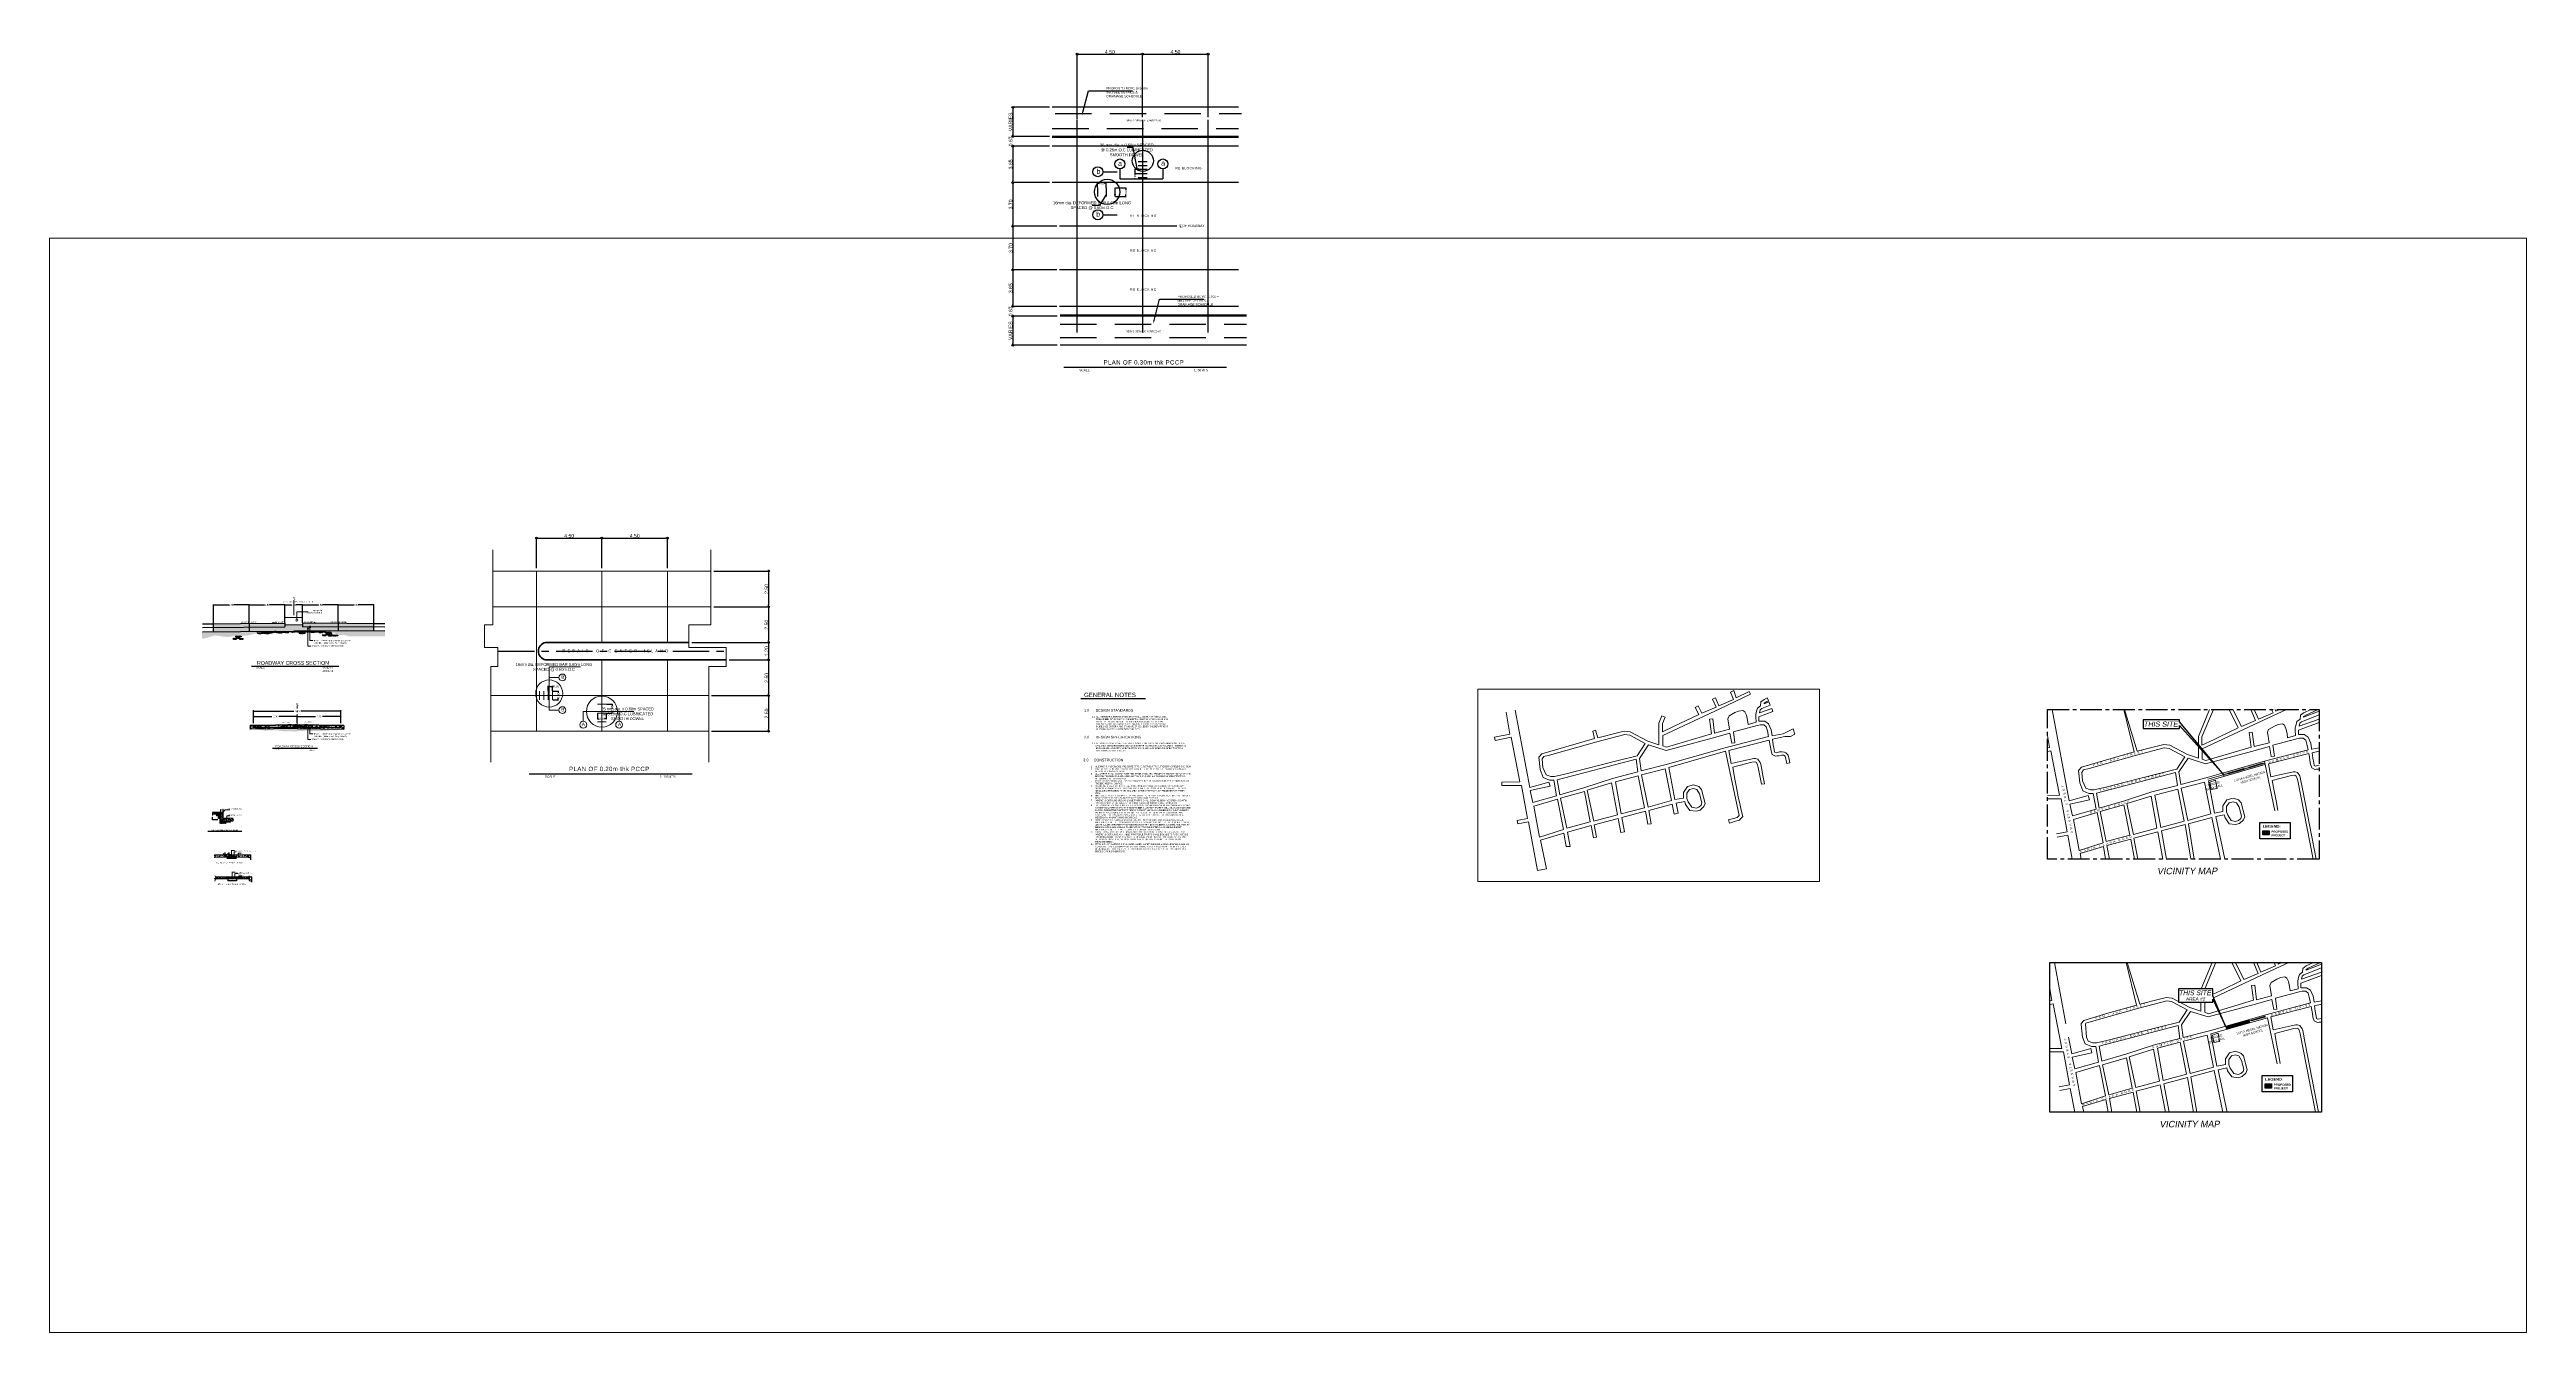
# Model space of a CAD drawing. Header units: metres. Extents: x -460 to 31334, y -1777 to 24987.
# Drawn here: x 93.7 to 263.7, y -233.8 to -145.8 of the extents above; entities that cross this region are included whole.
import ezdxf
from ezdxf import colors
from ezdxf.entities.mleader import LeaderData, LeaderLine
from ezdxf.enums import TextEntityAlignment as Align
from ezdxf.math import Vec2, Vec3

# ---------------------------------------------------------------- set-up
doc = ezdxf.new("R2010")
doc.units = ezdxf.units.M
doc.header["$MEASUREMENT"] = 0
for name, pattern in [('ACAD_ISO02W100', [15, 12, -3]), ('CENTER', [2, 1.25, -0.25, 0.25, -0.25]), ('CENTER2', [1.125, 0.75, -0.125, 0.125, -0.125]), ('CENTERX2', [4, 2.5, -0.5, 0.5, -0.5]), ('HIDDEN', [0.375, 0.25, -0.125])]:
    doc.linetypes.add(name, pattern=pattern)
doc.layers.get('Defpoints').update_dxf_attribs({"color": 2})
doc.layers.add('01 FURNITURE', color=8, linetype='Continuous')
doc.layers.add('ROAD LAYER', color=7, linetype='Continuous')
doc.layers.add('CENTERLINE', color=7, linetype='CENTER2', lineweight=18, true_color=0x05ff05)
for name, color, linetype, lineweight in [('DIM', 8, 'Continuous', 5), ('ROAD LINE', 5, 'Continuous', 35), ('SHOULDER', 4, 'Continuous', 30)]:
    doc.layers.add(name, color=color, linetype=linetype, lineweight=lineweight)
doc.styles.add('ARIAL', font='arial.ttf', dxfattribs={"height": 0.7})
doc.styles.add('rs', font='ARIALN.TTF')
doc.styles.get("Standard").update_dxf_attribs({"font": 'arial.ttf'})
doc.dimstyles.new('Copy of 50', dxfattribs={"dimtxt": 0.25, "dimasz": 0.12, "dimexe": 0.05, "dimexo": 0.2, "dimgap": 0.025, "dimtad": 1, "dimzin": 0, "dimdsep": 46, "dimtxsty": 'Standard', "dimblk": 'DOTBLANK', "dimcen": 0.09, "dimclrd": 256, "dimclre": 256, "dimadec": 0, "dimazin": 0, "dimtfac": 1, "dimtix": 1, "dimtofl": 0, "dimtmove": 0, "dimatfit": 3, "dimfxl": 1, "dimtolj": 1, "dimtzin": 0, "dimarcsym": 0})
doc.dimstyles.new('Copy of ASDSSS', dxfattribs={"dimtxt": 0.02, "dimasz": 0.01, "dimexe": 0.025, "dimexo": 0.025, "dimgap": 0.025, "dimtad": 1, "dimzin": 0, "dimdsep": 46, "dimtxsty": 'rs', "dimblk": 'ARCHTICK', "dimcen": 0.025, "dimclrd": 1, "dimclre": 1, "dimclrt": 3, "dimadec": 0, "dimazin": 0, "dimtfac": 1, "dimtofl": 0, "dimtmove": 0, "dimatfit": 3, "dimldrblk": 'ARCHTICK', "dimfxl": 0.1, "dimtolj": 1, "dimtzin": 0, "dimarcsym": 0})
doc.dimstyles.new('Copy(2) of ASDSSSFGFDGDG', dxfattribs={"dimtxt": 0.11, "dimasz": 0.1, "dimexe": 0.075, "dimexo": 0.15, "dimgap": 0.125, "dimtad": 0, "dimzin": 0, "dimdsep": 46, "dimtxsty": 'rs', "dimblk": 'ARCHTICK', "dimcen": 0.025, "dimclrd": 1, "dimclre": 1, "dimclrt": 3, "dimadec": 0, "dimazin": 0, "dimtfac": 1, "dimtofl": 0, "dimtmove": 0, "dimatfit": 3, "dimldrblk": 'ARCHTICK', "dimfxl": 0.1, "dimtolj": 1, "dimtzin": 0, "dimarcsym": 0})
doc.dimstyles.new('PCCP', dxfattribs={"dimtxt": 0.13, "dimasz": 0.06, "dimexe": 0.025, "dimexo": 0.025, "dimgap": 0.025, "dimtad": 0, "dimzin": 0, "dimdsep": 46, "dimtxsty": 'rs', "dimblk": 'ARCHTICK', "dimcen": 0.025, "dimclrd": 1, "dimclre": 1, "dimclrt": 3, "dimadec": 0, "dimazin": 0, "dimtfac": 1, "dimtofl": 0, "dimtmove": 0, "dimatfit": 3, "dimldrblk": 'ARCHTICK', "dimfxl": 0.1, "dimtolj": 1, "dimtzin": 0, "dimarcsym": 0})
doc.dimstyles.new('RAILING NEW', dxfattribs={"dimtxt": 0.035, "dimasz": 0.01, "dimexe": 0, "dimexo": 0.02, "dimgap": 0.01, "dimtad": 0, "dimzin": 0, "dimdsep": 46, "dimtxsty": 'rs', "dimblk": 'ARCHTICK', "dimcen": 0, "dimclrd": 1, "dimclre": 1, "dimclrt": 3, "dimadec": 0, "dimazin": 0, "dimtfac": 1, "dimtofl": 0, "dimtmove": 0, "dimatfit": 3, "dimldrblk": 'ARCHTICK', "dimfxl": 0.1, "dimtolj": 1, "dimtzin": 0, "dimarcsym": 0})
doc.dimstyles.new('SAML', dxfattribs={"dimtxt": 0.03, "dimasz": 0.02, "dimexe": 0.025, "dimexo": 0.025, "dimgap": 0.025, "dimtad": 1, "dimzin": 0, "dimdsep": 46, "dimtxsty": 'rs', "dimblk": 'OBLIQUE', "dimcen": 0.025, "dimclrd": 1, "dimclre": 1, "dimclrt": 3, "dimadec": 0, "dimazin": 0, "dimtfac": 1, "dimtofl": 0, "dimtmove": 0, "dimatfit": 3, "dimldrblk": 'OBLIQUE', "dimfxl": 0.1, "dimtolj": 1, "dimtzin": 0, "dimarcsym": 0})
picture_1 = doc.add_image_def('image2.png', size_in_pixel=(1080, 1920))
pattern_1 = [(37.5, (0, 0), (-0.00629934, 0.19268238), [0, -0.152, 0, -0.17, 0, -0.1625]), (7.5, (0, 0), (0.17697767, 0.2822146), [0, -0.082, 0, -0.137, 0, -0.0525]), (327.5, (-0.123, 0), (0.31141419, 0.0005659), [0, -0.05, 0, -0.18, 0, -0.235]), (317.5, (-0.123, 0), (0.30061266, 0.08776756), [0, -0.025, 0, -0.118, 0, -0.135])]

# ---------------------------------------------------------------- blocks, each defined once
blk = doc.blocks.new('A$C60F7227C')
at = {"color": 3}
blk.add_open_spline([(-0.11, 0.08), (-0.11, 0.09), (-0.11, 0.1), (-0.13, 0.11), (-0.14, 0.11), (-0.17, 0.11), (-0.19, 0.1), (-0.2, 0.08), (-0.19, 0.07), (-0.16, 0.06), (-0.14, 0.06), (-0.11, 0.07), (-0.11, 0.08), (-0.11, 0.08)], degree=3, knots=[0, 0, 0, 0, 0.823885, 0.823885, 1.64777, 1.64777, 2.868429, 2.868429, 4.089088, 4.089088, 5.309747, 5.309747, 6.283185, 6.283185, 6.283185, 6.283185], dxfattribs=at)
blk = doc.blocks.new('_ArchTick')
at = {"color": 0, "linetype": 'ByBlock', "const_width": 0.15}
blk.add_lwpolyline([(-0.5, -0.5), (0.5, 0.5)], dxfattribs=at)
blk = doc.blocks.new('*D123')
at = {"layer": '01 FURNITURE', "color": 1, "lineweight": -2, "transparency": 16777216}
for p, q in [((104.96, -185.17), (104.96, -183.87)), ((104.96, -183.9), (106.02, -183.9)), ((107.41, -183.9), (106.35, -183.9)), ((107.41, -185.17), (107.41, -183.87))]:
    blk.add_line(p, q, dxfattribs=at)
at = {"layer": 'Defpoints', "color": 0, "lineweight": 9, "transparency": 16777216}
for p in [(104.96, -185.19), (107.41, -183.9), (107.41, -185.19)]:
    blk.add_point(p, dxfattribs=at)
at = {"layer": '01 FURNITURE', "color": 1, "lineweight": -2, "transparency": 16777216, "xscale": 0.06, "yscale": 0.06, "zscale": 0.06, "rotation": 180}
blk.add_blockref('_ArchTick', (104.96, -183.9), dxfattribs=at)
at = {"layer": '01 FURNITURE', "color": 1, "lineweight": -2, "transparency": 16777216, "xscale": 0.06, "yscale": 0.06, "zscale": 0.06}
blk.add_blockref('_ArchTick', (107.41, -183.9), dxfattribs=at)
at = {"layer": '01 FURNITURE', "color": 3, "lineweight": 5, "transparency": 16777216, "insert": (106.19, -183.9), "char_height": 0.13, "attachment_point": 5, "style": 'rs'}
blk.add_mtext('\\A1;2.50', dxfattribs=at)
blk = doc.blocks.new('*D124')
at = {"layer": '01 FURNITURE', "color": 1, "lineweight": -2, "transparency": 16777216}
for p, q in [((107.41, -185.17), (107.41, -183.87)), ((107.41, -183.9), (108.47, -183.9)), ((109.86, -183.9), (108.8, -183.9)), ((109.86, -185.17), (109.86, -183.87))]:
    blk.add_line(p, q, dxfattribs=at)
at = {"layer": 'Defpoints', "color": 0, "lineweight": 9, "transparency": 16777216}
for p in [(107.41, -185.19), (109.86, -183.9), (109.86, -185.19)]:
    blk.add_point(p, dxfattribs=at)
at = {"layer": '01 FURNITURE', "color": 1, "lineweight": -2, "transparency": 16777216, "xscale": 0.06, "yscale": 0.06, "zscale": 0.06, "rotation": 180}
blk.add_blockref('_ArchTick', (107.41, -183.9), dxfattribs=at)
at = {"layer": '01 FURNITURE', "color": 1, "lineweight": -2, "transparency": 16777216, "xscale": 0.06, "yscale": 0.06, "zscale": 0.06}
blk.add_blockref('_ArchTick', (109.86, -183.9), dxfattribs=at)
at = {"layer": '01 FURNITURE', "color": 3, "lineweight": 5, "transparency": 16777216, "insert": (108.64, -183.9), "char_height": 0.13, "attachment_point": 5, "style": 'rs'}
blk.add_mtext('\\A1;2.50', dxfattribs=at)
blk = doc.blocks.new('*D125')
at = {"layer": '01 FURNITURE', "color": 1, "lineweight": -2, "transparency": 16777216}
for p, q in [((111.06, -185.13), (111.06, -183.87)), ((111.06, -183.9), (112.12, -183.9)), ((113.51, -183.9), (112.45, -183.9)), ((113.51, -185.13), (113.51, -183.87))]:
    blk.add_line(p, q, dxfattribs=at)
at = {"layer": 'Defpoints', "color": 0, "lineweight": 9, "transparency": 16777216}
for p in [(111.06, -185.15), (113.51, -183.9), (113.51, -185.15)]:
    blk.add_point(p, dxfattribs=at)
at = {"layer": '01 FURNITURE', "color": 1, "lineweight": -2, "transparency": 16777216, "xscale": 0.06, "yscale": 0.06, "zscale": 0.06, "rotation": 180}
blk.add_blockref('_ArchTick', (111.06, -183.9), dxfattribs=at)
at = {"layer": '01 FURNITURE', "color": 1, "lineweight": -2, "transparency": 16777216, "xscale": 0.06, "yscale": 0.06, "zscale": 0.06}
blk.add_blockref('_ArchTick', (113.51, -183.9), dxfattribs=at)
at = {"layer": '01 FURNITURE', "color": 3, "lineweight": 5, "transparency": 16777216, "insert": (112.29, -183.9), "char_height": 0.13, "attachment_point": 5, "style": 'rs'}
blk.add_mtext('\\A1;2.50', dxfattribs=at)
blk = doc.blocks.new('*D126')
at = {"layer": '01 FURNITURE', "color": 1, "lineweight": -2, "transparency": 16777216}
for p, q in [((113.51, -185.15), (113.51, -183.87)), ((113.51, -183.9), (114.57, -183.9)), ((115.96, -183.9), (114.9, -183.9)), ((115.96, -185.15), (115.96, -183.87))]:
    blk.add_line(p, q, dxfattribs=at)
at = {"layer": 'Defpoints', "color": 0, "lineweight": 9, "transparency": 16777216}
for p in [(113.51, -185.18), (115.96, -183.9), (115.96, -185.18)]:
    blk.add_point(p, dxfattribs=at)
at = {"layer": '01 FURNITURE', "color": 1, "lineweight": -2, "transparency": 16777216, "xscale": 0.06, "yscale": 0.06, "zscale": 0.06, "rotation": 180}
blk.add_blockref('_ArchTick', (113.51, -183.9), dxfattribs=at)
at = {"layer": '01 FURNITURE', "color": 1, "lineweight": -2, "transparency": 16777216, "xscale": 0.06, "yscale": 0.06, "zscale": 0.06}
blk.add_blockref('_ArchTick', (115.96, -183.9), dxfattribs=at)
at = {"layer": '01 FURNITURE', "color": 3, "lineweight": 5, "transparency": 16777216, "insert": (114.74, -183.9), "char_height": 0.13, "attachment_point": 5, "style": 'rs'}
blk.add_mtext('\\A1;2.50', dxfattribs=at)
blk = doc.blocks.new('*D127')
at = {"layer": '01 FURNITURE', "color": 1, "lineweight": -2, "transparency": 16777216}
for p, q in [((109.86, -185.1), (109.86, -183.87)), ((109.86, -183.9), (110.3, -183.9)), ((111.06, -183.9), (110.62, -183.9)), ((111.06, -185.1), (111.06, -183.87))]:
    blk.add_line(p, q, dxfattribs=at)
at = {"layer": 'Defpoints', "color": 0, "lineweight": 5, "transparency": 16777216}
for p in [(109.86, -185.13), (111.06, -183.9), (111.06, -185.13)]:
    blk.add_point(p, dxfattribs=at)
at = {"layer": '01 FURNITURE', "color": 1, "lineweight": -2, "transparency": 16777216, "xscale": 0.06, "yscale": 0.06, "zscale": 0.06, "rotation": 180}
blk.add_blockref('_ArchTick', (109.86, -183.9), dxfattribs=at)
at = {"layer": '01 FURNITURE', "color": 1, "lineweight": -2, "transparency": 16777216, "xscale": 0.06, "yscale": 0.06, "zscale": 0.06}
blk.add_blockref('_ArchTick', (111.06, -183.9), dxfattribs=at)
at = {"layer": '01 FURNITURE', "color": 3, "lineweight": 5, "transparency": 16777216, "insert": (110.46, -183.9), "char_height": 0.13, "attachment_point": 5, "style": 'rs'}
blk.add_mtext('\\A1;1.20', dxfattribs=at)
blk = doc.blocks.new('_DotBlank')
at = {"color": 0, "linetype": 'ByBlock', "lineweight": -2}
blk.add_line((-0.5, 0), (-1, 0), dxfattribs=at)
blk.add_circle((0, 0), 0.5, dxfattribs=at)
blk = doc.blocks.new('*D128')
at = {"layer": 'Defpoints', "color": 0, "lineweight": 5, "transparency": 16777216}
for p in [(168.73, -146.08), (164.23, -150.74), (168.73, -149.99)]:
    blk.add_point(p, dxfattribs=at)
at = {"layer": 'DIM', "lineweight": -2, "transparency": 16777216}
for p, q in [((164.23, -150.54), (164.23, -146.03)), ((164.35, -146.08), (168.61, -146.08)), ((168.73, -149.79), (168.73, -146.03))]:
    blk.add_line(p, q, dxfattribs=at)
at = {"layer": 'DIM', "lineweight": -2, "transparency": 16777216, "xscale": 0.12, "yscale": 0.12, "zscale": 0.12, "rotation": 180}
blk.add_blockref('_DotBlank', (164.23, -146.08), dxfattribs=at)
at = {"layer": 'DIM', "lineweight": -2, "transparency": 16777216, "xscale": 0.12, "yscale": 0.12, "zscale": 0.12}
blk.add_blockref('_DotBlank', (168.73, -146.08), dxfattribs=at)
at = {"layer": 'DIM', "color": 0, "transparency": 16777216, "insert": (166.48, -145.93), "char_height": 0.25, "attachment_point": 5}
blk.add_mtext('\\A1;4.50', dxfattribs=at)
blk = doc.blocks.new('*D129')
at = {"layer": 'Defpoints', "color": 0, "lineweight": 5, "transparency": 16777216}
for p in [(173.23, -146.08), (168.73, -150.6), (173.23, -150.6)]:
    blk.add_point(p, dxfattribs=at)
at = {"layer": 'DIM', "lineweight": -2, "transparency": 16777216}
for p, q in [((168.73, -150.4), (168.73, -146.03)), ((168.85, -146.08), (173.11, -146.08)), ((173.23, -150.4), (173.23, -146.03))]:
    blk.add_line(p, q, dxfattribs=at)
at = {"layer": 'DIM', "lineweight": -2, "transparency": 16777216, "xscale": 0.12, "yscale": 0.12, "zscale": 0.12, "rotation": 180}
blk.add_blockref('_DotBlank', (168.73, -146.08), dxfattribs=at)
at = {"layer": 'DIM', "lineweight": -2, "transparency": 16777216, "xscale": 0.12, "yscale": 0.12, "zscale": 0.12}
blk.add_blockref('_DotBlank', (173.23, -146.08), dxfattribs=at)
at = {"layer": 'DIM', "color": 0, "transparency": 16777216, "insert": (170.98, -145.93), "char_height": 0.25, "attachment_point": 5}
blk.add_mtext('\\A1;4.50', dxfattribs=at)
blk = doc.blocks.new('*D130')
at = {"layer": 'Defpoints', "color": 0, "lineweight": 5, "transparency": 16777216}
for p in [(162.53, -152.4), (159.82, -154.9), (162.53, -154.9)]:
    blk.add_point(p, dxfattribs=at)
at = {"layer": 'DIM', "lineweight": -2, "transparency": 16777216}
for p, q in [((162.33, -152.4), (159.77, -152.4)), ((159.82, -152.52), (159.82, -154.78)), ((162.33, -154.9), (159.77, -154.9))]:
    blk.add_line(p, q, dxfattribs=at)
at = {"layer": 'DIM', "lineweight": -2, "transparency": 16777216, "xscale": 0.12, "yscale": 0.12, "zscale": 0.12}
for p, rotation in [((159.82, -152.4), 90), ((159.82, -154.9), 270)]:
    blk.add_blockref('_DotBlank', p, dxfattribs=dict(at, rotation=rotation))
at = {"layer": 'DIM', "color": 0, "transparency": 16777216, "insert": (159.67, -153.65), "char_height": 0.25, "attachment_point": 5, "rotation": 90}
blk.add_mtext('\\A1;3.65', dxfattribs=at)
blk = doc.blocks.new('*D131')
at = {"layer": '01 FURNITURE', "color": 1, "lineweight": -2, "transparency": 16777216}
for p, q in [((165.63, -155.23), (165.63, -154.92)), ((165.63, -154.95), (165.77, -154.95)), ((166.23, -154.95), (166.09, -154.95)), ((166.23, -155.23), (166.23, -154.92))]:
    blk.add_line(p, q, dxfattribs=at)
at = {"layer": 'Defpoints', "color": 0, "lineweight": 5, "transparency": 16777216}
for p in [(165.63, -155.25), (166.23, -154.95), (166.23, -155.25)]:
    blk.add_point(p, dxfattribs=at)
at = {"layer": '01 FURNITURE', "color": 1, "lineweight": -2, "transparency": 16777216, "xscale": 0.06, "yscale": 0.06, "zscale": 0.06, "rotation": 180}
blk.add_blockref('_ArchTick', (165.63, -154.95), dxfattribs=at)
at = {"layer": '01 FURNITURE', "color": 1, "lineweight": -2, "transparency": 16777216, "xscale": 0.06, "yscale": 0.06, "zscale": 0.06}
blk.add_blockref('_ArchTick', (166.23, -154.95), dxfattribs=at)
at = {"layer": '01 FURNITURE', "color": 3, "lineweight": 5, "transparency": 16777216, "insert": (165.93, -154.95), "char_height": 0.13, "attachment_point": 5, "style": 'rs'}
blk.add_mtext('\\A1;0.60', dxfattribs=at)
blk = doc.blocks.new('*D132')
at = {"layer": '01 FURNITURE', "color": 1, "lineweight": -2, "transparency": 16777216}
for p, q in [((166.86, -155.25), (167.6, -155.25)), ((166.86, -155.85), (167.6, -155.85)), ((167.58, -155.25), (167.58, -155.39)), ((167.58, -155.85), (167.58, -155.71))]:
    blk.add_line(p, q, dxfattribs=at)
at = {"layer": 'Defpoints', "color": 0, "lineweight": 5, "transparency": 16777216}
for p in [(166.83, -155.25), (166.83, -155.85), (167.58, -155.85)]:
    blk.add_point(p, dxfattribs=at)
at = {"layer": '01 FURNITURE', "color": 1, "lineweight": -2, "transparency": 16777216, "xscale": 0.06, "yscale": 0.06, "zscale": 0.06}
for p, rotation in [((167.58, -155.25), 90), ((167.58, -155.85), 270)]:
    blk.add_blockref('_ArchTick', p, dxfattribs=dict(at, rotation=rotation))
at = {"layer": '01 FURNITURE', "color": 3, "lineweight": 5, "transparency": 16777216, "insert": (167.58, -155.55), "char_height": 0.13, "attachment_point": 5, "rotation": 90, "style": 'rs'}
blk.add_mtext('\\A1;0.60', dxfattribs=at)
blk = doc.blocks.new('*D133')
at = {"layer": '01 FURNITURE', "color": 1, "lineweight": -2, "transparency": 16777216}
for p, q in [((168.41, -154.01), (168.18, -154.01)), ((168.41, -154.29), (168.18, -154.29)), ((168.2, -154.01), (168.2, -154.29)), ((168.2, -154.29), (168.2, -154.35))]:
    blk.add_line(p, q, dxfattribs=at)
at = {"layer": 'Defpoints', "color": 0, "lineweight": 5, "transparency": 16777216}
for p in [(168.2, -154.29), (168.43, -154.01), (168.43, -154.29)]:
    blk.add_point(p, dxfattribs=at)
at = {"layer": '01 FURNITURE', "color": 1, "lineweight": -2, "transparency": 16777216, "xscale": 0.06, "yscale": 0.06, "zscale": 0.06}
for p, rotation in [((168.2, -154.01), 90), ((168.2, -154.29), 270)]:
    blk.add_blockref('_ArchTick', p, dxfattribs=dict(at, rotation=rotation))
at = {"layer": '01 FURNITURE', "color": 3, "lineweight": 5, "transparency": 16777216, "insert": (168.2, -154.51), "char_height": 0.13, "attachment_point": 5, "rotation": 90, "style": 'rs'}
blk.add_mtext('\\A1;0.28', dxfattribs=at)
blk = doc.blocks.new('*D134')
at = {"layer": 'Defpoints', "color": 0, "lineweight": 5, "transparency": 16777216}
for p in [(162.53, -154.9), (159.82, -157.9), (163.03, -157.9)]:
    blk.add_point(p, dxfattribs=at)
at = {"layer": 'DIM', "lineweight": -2, "transparency": 16777216}
for p, q in [((162.33, -154.9), (159.77, -154.9)), ((159.82, -155.02), (159.82, -157.78)), ((162.83, -157.9), (159.77, -157.9))]:
    blk.add_line(p, q, dxfattribs=at)
at = {"layer": 'DIM', "lineweight": -2, "transparency": 16777216, "xscale": 0.12, "yscale": 0.12, "zscale": 0.12}
for p, rotation in [((159.82, -154.9), 90), ((159.82, -157.9), 270)]:
    blk.add_blockref('_DotBlank', p, dxfattribs=dict(at, rotation=rotation))
at = {"layer": 'DIM', "color": 0, "transparency": 16777216, "insert": (159.67, -156.4), "char_height": 0.25, "attachment_point": 5, "rotation": 90}
blk.add_mtext('\\A1;3.70', dxfattribs=at)
blk = doc.blocks.new('*D135')
at = {"layer": 'Defpoints', "color": 0, "lineweight": 5, "transparency": 16777216}
for p in [(162.33, -157.9), (159.82, -160.9), (163.03, -160.9)]:
    blk.add_point(p, dxfattribs=at)
at = {"layer": 'DIM', "lineweight": -2, "transparency": 16777216}
for p, q in [((162.13, -157.9), (159.77, -157.9)), ((159.82, -158.02), (159.82, -160.78)), ((162.83, -160.9), (159.77, -160.9))]:
    blk.add_line(p, q, dxfattribs=at)
at = {"layer": 'DIM', "lineweight": -2, "transparency": 16777216, "xscale": 0.12, "yscale": 0.12, "zscale": 0.12}
for p, rotation in [((159.82, -157.9), 90), ((159.82, -160.9), 270)]:
    blk.add_blockref('_DotBlank', p, dxfattribs=dict(at, rotation=rotation))
at = {"layer": 'DIM', "color": 0, "transparency": 16777216, "insert": (159.67, -159.4), "char_height": 0.25, "attachment_point": 5, "rotation": 90}
blk.add_mtext('\\A1;3.70', dxfattribs=at)
blk = doc.blocks.new('*D136')
at = {"layer": 'Defpoints', "color": 0, "lineweight": 5, "transparency": 16777216}
for p in [(163.03, -160.9), (159.82, -163.4), (163.03, -163.4)]:
    blk.add_point(p, dxfattribs=at)
at = {"layer": 'DIM', "lineweight": -2, "transparency": 16777216}
for p, q in [((162.83, -160.9), (159.77, -160.9)), ((159.82, -161.02), (159.82, -163.28)), ((162.83, -163.4), (159.77, -163.4))]:
    blk.add_line(p, q, dxfattribs=at)
at = {"layer": 'DIM', "lineweight": -2, "transparency": 16777216, "xscale": 0.12, "yscale": 0.12, "zscale": 0.12}
for p, rotation in [((159.82, -160.9), 90), ((159.82, -163.4), 270)]:
    blk.add_blockref('_DotBlank', p, dxfattribs=dict(at, rotation=rotation))
at = {"layer": 'DIM', "color": 0, "transparency": 16777216, "insert": (159.67, -162.15), "char_height": 0.25, "attachment_point": 5, "rotation": 90}
blk.add_mtext('\\A1;3.65', dxfattribs=at)
blk = doc.blocks.new('*D138')
at = {"layer": 'Defpoints', "color": 0, "lineweight": 5, "transparency": 16777216}
for p in [(159.82, -152.4), (162.53, -151.73), (162.53, -152.4)]:
    blk.add_point(p, dxfattribs=at)
at = {"layer": 'DIM', "lineweight": -2, "transparency": 16777216}
for p, q in [((162.33, -151.73), (159.77, -151.73)), ((162.33, -152.4), (159.77, -152.4))]:
    blk.add_line(p, q, dxfattribs=at)
at = {"layer": 'DIM', "color": 0, "transparency": 16777216, "insert": (159.67, -152.07), "char_height": 0.25, "attachment_point": 5, "rotation": 90}
blk.add_mtext('\\A1;0.67', dxfattribs=at)
blk = doc.blocks.new('*D139')
at = {"layer": 'Defpoints', "color": 0, "lineweight": 5, "transparency": 16777216}
for p in [(162.53, -149.73), (159.82, -151.73), (162.53, -151.73)]:
    blk.add_point(p, dxfattribs=at)
at = {"layer": 'DIM', "lineweight": -2, "transparency": 16777216}
for p, q in [((162.33, -149.73), (159.77, -149.73)), ((159.82, -149.85), (159.82, -151.61)), ((162.33, -151.73), (159.77, -151.73))]:
    blk.add_line(p, q, dxfattribs=at)
at = {"layer": 'DIM', "lineweight": -2, "transparency": 16777216, "xscale": 0.12, "yscale": 0.12, "zscale": 0.12}
for p, rotation in [((159.82, -149.73), 90), ((159.82, -151.73), 270)]:
    blk.add_blockref('_DotBlank', p, dxfattribs=dict(at, rotation=rotation))
at = {"layer": 'DIM', "color": 0, "transparency": 16777216, "insert": (159.66, -150.73), "char_height": 0.25, "attachment_point": 5, "rotation": 90}
blk.add_mtext('\\A1;VARIES', dxfattribs=at)
blk = doc.blocks.new('*D137')
at = {"layer": 'Defpoints', "color": 0, "lineweight": 5, "transparency": 16777216}
for p in [(159.82, -163.4), (163.03, -163.4), (163.06, -164.07)]:
    blk.add_point(p, dxfattribs=at)
at = {"layer": 'DIM', "lineweight": -2, "transparency": 16777216}
for p, q in [((162.83, -163.4), (159.77, -163.4)), ((162.86, -164.07), (159.77, -164.07))]:
    blk.add_line(p, q, dxfattribs=at)
at = {"layer": 'DIM', "color": 0, "transparency": 16777216, "insert": (159.67, -163.74), "char_height": 0.25, "attachment_point": 5, "rotation": 90}
blk.add_mtext('\\A1;0.67', dxfattribs=at)
blk = doc.blocks.new('*D140')
at = {"layer": 'Defpoints', "color": 0, "lineweight": 5, "transparency": 16777216}
for p in [(163.06, -164.07), (159.82, -166.07), (163.06, -166.07)]:
    blk.add_point(p, dxfattribs=at)
at = {"layer": 'DIM', "lineweight": -2, "transparency": 16777216}
for p, q in [((162.86, -164.07), (159.77, -164.07)), ((159.82, -164.19), (159.82, -165.95)), ((162.86, -166.07), (159.77, -166.07))]:
    blk.add_line(p, q, dxfattribs=at)
at = {"layer": 'DIM', "lineweight": -2, "transparency": 16777216, "xscale": 0.12, "yscale": 0.12, "zscale": 0.12}
for p, rotation in [((159.82, -164.07), 90), ((159.82, -166.07), 270)]:
    blk.add_blockref('_DotBlank', p, dxfattribs=dict(at, rotation=rotation))
at = {"layer": 'DIM', "color": 0, "transparency": 16777216, "insert": (159.66, -165.07), "char_height": 0.25, "attachment_point": 5, "rotation": 90}
blk.add_mtext('\\A1;VARIES ', dxfattribs=at)
blk = doc.blocks.new('*D141')
at = {"layer": '01 FURNITURE', "color": 1, "lineweight": -2, "transparency": 16777216}
for p, q in [((131.94, -190.72), (132.34, -190.72)), ((131.94, -191.32), (132.34, -191.32)), ((132.32, -190.72), (132.32, -190.84)), ((132.32, -191.32), (132.32, -191.2))]:
    blk.add_line(p, q, dxfattribs=at)
at = {"layer": 'Defpoints', "color": 0, "lineweight": 9, "transparency": 16777216}
for p in [(131.92, -190.72), (131.92, -191.32), (132.32, -191.32)]:
    blk.add_point(p, dxfattribs=at)
at = {"layer": '01 FURNITURE', "color": 1, "lineweight": -2, "transparency": 16777216, "xscale": 0.06, "yscale": 0.06, "zscale": 0.06}
for p, rotation in [((132.32, -190.72), 90), ((132.32, -191.32), 270)]:
    blk.add_blockref('_ArchTick', p, dxfattribs=dict(at, rotation=rotation))
at = {"layer": '01 FURNITURE', "color": 3, "lineweight": 15, "transparency": 16777216, "insert": (132.32, -191.02), "char_height": 0.13, "attachment_point": 5, "rotation": 90, "style": 'rs'}
blk.add_mtext('\\A1;{\\H1.15385x;0.60}', dxfattribs=at)
blk = doc.blocks.new('*D142')
at = {"layer": '01 FURNITURE', "color": 1, "lineweight": -2, "transparency": 16777216}
for p, q in [((131.32, -191.35), (131.32, -191.73)), ((131.32, -191.71), (131.43, -191.71)), ((131.92, -191.71), (131.8, -191.71)), ((131.92, -191.35), (131.92, -191.73))]:
    blk.add_line(p, q, dxfattribs=at)
at = {"layer": 'Defpoints', "color": 0, "lineweight": 9, "transparency": 16777216}
for p in [(131.32, -191.32), (131.92, -191.32), (131.92, -191.71)]:
    blk.add_point(p, dxfattribs=at)
at = {"layer": '01 FURNITURE', "color": 1, "lineweight": -2, "transparency": 16777216, "xscale": 0.06, "yscale": 0.06, "zscale": 0.06, "rotation": 180}
blk.add_blockref('_ArchTick', (131.32, -191.71), dxfattribs=at)
at = {"layer": '01 FURNITURE', "color": 1, "lineweight": -2, "transparency": 16777216, "xscale": 0.06, "yscale": 0.06, "zscale": 0.06}
blk.add_blockref('_ArchTick', (131.92, -191.71), dxfattribs=at)
at = {"layer": '01 FURNITURE', "color": 3, "lineweight": 15, "transparency": 16777216, "insert": (131.62, -191.71), "char_height": 0.13, "attachment_point": 5, "style": 'rs'}
blk.add_mtext('\\A1;{\\H1.15385x;0.60}', dxfattribs=at)
blk = doc.blocks.new('*D143')
at = {"layer": '01 FURNITURE', "color": 1, "lineweight": -2, "transparency": 16777216}
for p, q in [((127.93, -189.8), (127.93, -189.46)), ((127.93, -189.49), (128.23, -189.49)), ((128.23, -189.8), (128.23, -189.46)), ((128.23, -189.49), (128.29, -189.49))]:
    blk.add_line(p, q, dxfattribs=at)
at = {"layer": 'Defpoints', "color": 0, "lineweight": 9, "transparency": 16777216}
for p in [(127.93, -189.82), (128.23, -189.49), (128.23, -189.82)]:
    blk.add_point(p, dxfattribs=at)
at = {"layer": '01 FURNITURE', "color": 1, "lineweight": -2, "transparency": 16777216, "xscale": 0.06, "yscale": 0.06, "zscale": 0.06, "rotation": 180}
blk.add_blockref('_ArchTick', (127.93, -189.49), dxfattribs=at)
at = {"layer": '01 FURNITURE', "color": 1, "lineweight": -2, "transparency": 16777216, "xscale": 0.06, "yscale": 0.06, "zscale": 0.06}
blk.add_blockref('_ArchTick', (128.23, -189.49), dxfattribs=at)
at = {"layer": '01 FURNITURE', "color": 3, "lineweight": 15, "transparency": 16777216, "insert": (128.47, -189.49), "char_height": 0.13, "attachment_point": 5, "style": 'rs'}
blk.add_mtext('\\A1;{\\H1.15385x;0.30}', dxfattribs=at)
blk = doc.blocks.new('*D144')
at = {"layer": '01 FURNITURE', "color": 1, "lineweight": -2, "transparency": 16777216}
for p, q in [((128.25, -189.82), (128.64, -189.82)), ((128.62, -189.82), (128.62, -189.94)), ((128.62, -190.42), (128.62, -190.3)), ((128.25, -190.42), (128.64, -190.42))]:
    blk.add_line(p, q, dxfattribs=at)
at = {"layer": 'Defpoints', "color": 0, "lineweight": 9, "transparency": 16777216}
for p in [(128.23, -189.82), (128.23, -190.42), (128.62, -190.42)]:
    blk.add_point(p, dxfattribs=at)
at = {"layer": '01 FURNITURE', "color": 1, "lineweight": -2, "transparency": 16777216, "xscale": 0.06, "yscale": 0.06, "zscale": 0.06}
for p, rotation in [((128.62, -189.82), 90), ((128.62, -190.42), 270)]:
    blk.add_blockref('_ArchTick', p, dxfattribs=dict(at, rotation=rotation))
at = {"layer": '01 FURNITURE', "color": 3, "lineweight": 15, "transparency": 16777216, "insert": (128.62, -190.12), "char_height": 0.13, "attachment_point": 5, "rotation": 90, "style": 'rs'}
blk.add_mtext('\\A1;{\\H1.15385x;0.60}', dxfattribs=at)
blk = doc.blocks.new('*D145')
at = {"layer": '01 FURNITURE', "color": 1, "lineweight": -2, "transparency": 16777216}
for p, q in [((105.94, -202.66), (105.94, -202.85)), ((106.54, -202.83), (105.94, -202.83)), ((106.54, -202.66), (106.54, -202.85))]:
    blk.add_line(p, q, dxfattribs=at)
at = {"layer": 'Defpoints', "color": 0, "lineweight": 9, "transparency": 16777216}
for p in [(105.94, -202.63), (105.94, -202.83), (106.54, -202.63)]:
    blk.add_point(p, dxfattribs=at)
at = {"layer": '01 FURNITURE', "color": 1, "lineweight": -2, "transparency": 16777216, "xscale": 0.01, "yscale": 0.01, "zscale": 0.01, "rotation": 180}
blk.add_blockref('_ArchTick', (105.94, -202.83), dxfattribs=at)
at = {"layer": '01 FURNITURE', "color": 1, "lineweight": -2, "transparency": 16777216, "xscale": 0.01, "yscale": 0.01, "zscale": 0.01}
blk.add_blockref('_ArchTick', (106.54, -202.83), dxfattribs=at)
at = {"layer": '01 FURNITURE', "color": 3, "lineweight": 13, "transparency": 16777216, "insert": (106.24, -202.78), "char_height": 0.02, "attachment_point": 5, "style": 'rs'}
blk.add_mtext('\\A1;{\\H2x;0.60}', dxfattribs=at)
blk = doc.blocks.new('_Oblique')
at = {"color": 0, "linetype": 'ByBlock', "lineweight": -2}
blk.add_line((-0.5, -0.5), (0.5, 0.5), dxfattribs=at)
blk = doc.blocks.new('*D146')
at = {"layer": '01 FURNITURE', "color": 1, "lineweight": -2, "transparency": 16777216}
for p, q in [((107.41, -202.56), (107.58, -202.56)), ((107.43, -202.76), (107.58, -202.76)), ((107.56, -202.56), (107.56, -202.76)), ((107.56, -202.76), (107.56, -202.93))]:
    blk.add_line(p, q, dxfattribs=at)
at = {"layer": 'Defpoints', "color": 0, "lineweight": 9, "transparency": 16777216}
for p in [(107.39, -202.56), (107.4, -202.76), (107.56, -202.76)]:
    blk.add_point(p, dxfattribs=at)
at = {"layer": '01 FURNITURE', "color": 1, "lineweight": -2, "transparency": 16777216, "xscale": 0.02, "yscale": 0.02, "zscale": 0.02}
for p, rotation in [((107.56, -202.56), 90), ((107.56, -202.76), 270)]:
    blk.add_blockref('_Oblique', p, dxfattribs=dict(at, rotation=rotation))
at = {"layer": '01 FURNITURE', "color": 3, "lineweight": 13, "transparency": 16777216, "insert": (107.51, -202.86), "char_height": 0.03, "attachment_point": 5, "rotation": 90, "style": 'rs'}
blk.add_mtext('\\A1;{\\H1.3333x;0.20}', dxfattribs=at)
blk = doc.blocks.new('*D147')
at = {"layer": '01 FURNITURE', "color": 1, "lineweight": -2, "transparency": 16777216}
for p, q in [((105.89, -201.16), (105.89, -201.33)), ((106.49, -201.31), (105.89, -201.31)), ((106.49, -201.16), (106.49, -201.33))]:
    blk.add_line(p, q, dxfattribs=at)
at = {"layer": 'Defpoints', "color": 0, "lineweight": 9, "transparency": 16777216}
for p in [(105.89, -201.14), (105.89, -201.31), (106.49, -201.14)]:
    blk.add_point(p, dxfattribs=at)
at = {"layer": '01 FURNITURE', "color": 1, "lineweight": -2, "transparency": 16777216, "xscale": 0.01, "yscale": 0.01, "zscale": 0.01, "rotation": 180}
blk.add_blockref('_ArchTick', (105.89, -201.31), dxfattribs=at)
at = {"layer": '01 FURNITURE', "color": 1, "lineweight": -2, "transparency": 16777216, "xscale": 0.01, "yscale": 0.01, "zscale": 0.01}
blk.add_blockref('_ArchTick', (106.49, -201.31), dxfattribs=at)
at = {"layer": '01 FURNITURE', "color": 3, "lineweight": 13, "transparency": 16777216, "insert": (106.19, -201.26), "char_height": 0.02, "attachment_point": 5, "style": 'rs'}
blk.add_mtext('\\A1;{\\H2x;0.60}', dxfattribs=at)
blk = doc.blocks.new('*D148')
at = {"layer": '01 FURNITURE', "color": 1, "lineweight": -2, "transparency": 16777216}
for p, q in [((107.36, -201.06), (107.53, -201.06)), ((107.37, -201.21), (107.53, -201.21)), ((107.5, -201.06), (107.5, -201.21)), ((107.5, -201.21), (107.5, -201.4))]:
    blk.add_line(p, q, dxfattribs=at)
at = {"layer": 'Defpoints', "color": 0, "lineweight": 9, "transparency": 16777216}
for p in [(107.34, -201.06), (107.35, -201.21), (107.5, -201.21)]:
    blk.add_point(p, dxfattribs=at)
at = {"layer": '01 FURNITURE', "color": 1, "lineweight": -2, "transparency": 16777216, "xscale": 0.02, "yscale": 0.02, "zscale": 0.02}
for p, rotation in [((107.5, -201.06), 90), ((107.5, -201.21), 270)]:
    blk.add_blockref('_Oblique', p, dxfattribs=dict(at, rotation=rotation))
at = {"layer": '01 FURNITURE', "color": 3, "lineweight": 13, "transparency": 16777216, "insert": (107.46, -201.33), "char_height": 0.03, "attachment_point": 5, "rotation": 90, "style": 'rs'}
blk.add_mtext('\\A1;{\\H1.3333x;0.20}', dxfattribs=at)
blk = doc.blocks.new('*D149')
at = {"layer": '01 FURNITURE', "color": 1, "lineweight": -2, "transparency": 16777216}
for p, q in [((105.87, -201.06), (105.72, -201.06)), ((105.87, -201.14), (105.72, -201.14)), ((105.75, -201.06), (105.75, -200.9)), ((105.75, -201.14), (105.75, -201.06))]:
    blk.add_line(p, q, dxfattribs=at)
at = {"layer": 'Defpoints', "color": 0, "lineweight": 9, "transparency": 16777216}
for p in [(105.75, -201.06), (105.89, -201.06), (105.89, -201.14)]:
    blk.add_point(p, dxfattribs=at)
at = {"layer": '01 FURNITURE', "color": 1, "lineweight": -2, "transparency": 16777216, "xscale": 0.01, "yscale": 0.01, "zscale": 0.01}
for p, rotation in [((105.75, -201.06), 90), ((105.75, -201.14), 270)]:
    blk.add_blockref('_ArchTick', p, dxfattribs=dict(at, rotation=rotation))
at = {"layer": '01 FURNITURE', "color": 3, "lineweight": 13, "transparency": 16777216, "insert": (105.67, -200.97), "char_height": 0.02, "attachment_point": 5, "rotation": 90, "style": 'rs'}
blk.add_mtext('\\A1;{\\H2.5x;\\S1#2;\\H0.8x; D}', dxfattribs=at)
blk = doc.blocks.new('*D150')
at = {"layer": '01 FURNITURE', "color": 1, "lineweight": -2, "transparency": 16777216}
for p, q in [((106.16, -201.06), (106, -201.06)), ((106.16, -201.1), (106, -201.1)), ((106.03, -201.06), (106.03, -200.9)), ((106.03, -201.1), (106.03, -201.11))]:
    blk.add_line(p, q, dxfattribs=at)
at = {"layer": 'Defpoints', "color": 0, "lineweight": 9, "transparency": 16777216}
for p in [(106.03, -201.1), (106.18, -201.06), (106.18, -201.1)]:
    blk.add_point(p, dxfattribs=at)
at = {"layer": '01 FURNITURE', "color": 1, "lineweight": -2, "transparency": 16777216, "xscale": 0.01, "yscale": 0.01, "zscale": 0.01}
for p, rotation in [((106.03, -201.06), 270), ((106.03, -201.1), 90)]:
    blk.add_blockref('_ArchTick', p, dxfattribs=dict(at, rotation=rotation))
at = {"layer": '01 FURNITURE', "color": 3, "lineweight": 13, "transparency": 16777216, "insert": (105.96, -200.97), "char_height": 0.02, "attachment_point": 5, "rotation": 90, "style": 'rs'}
blk.add_mtext('\\A1;{\\H2.1x;\\S1#4;\\H0.95238x; D}', dxfattribs=at)
blk = doc.blocks.new('*D151')
at = {"layer": '01 FURNITURE', "color": 1, "lineweight": -2, "transparency": 16777216}
for p, q in [((105.45, -198.14), (104.9, -198.14)), ((104.9, -198.14), (104.9, -198.33)), ((104.9, -198.64), (104.9, -198.46)), ((105.25, -198.64), (104.9, -198.64))]:
    blk.add_line(p, q, dxfattribs=at)
at = {"layer": 'Defpoints', "color": 0, "lineweight": 9, "transparency": 16777216}
for p in [(104.9, -198.64), (105.27, -198.64), (105.47, -198.14)]:
    blk.add_point(p, dxfattribs=at)
at = {"layer": '01 FURNITURE', "color": 1, "lineweight": -2, "transparency": 16777216, "xscale": 0.01, "yscale": 0.01, "zscale": 0.01}
for p, rotation in [((104.9, -198.14), 90), ((104.9, -198.64), 270)]:
    blk.add_blockref('_ArchTick', p, dxfattribs=dict(at, rotation=rotation))
at = {"layer": '01 FURNITURE', "color": 3, "lineweight": 9, "transparency": 16777216, "insert": (104.9, -198.39), "char_height": 0.035, "attachment_point": 5, "rotation": 90, "style": 'rs'}
blk.add_mtext('\\A1;{\\H1.42857x;0.50}', dxfattribs=at)
blk = doc.blocks.new('*D152')
at = {"layer": '01 FURNITURE', "color": 1, "lineweight": -2, "transparency": 16777216}
for p, q in [((105.47, -198.12), (105.47, -197.94)), ((105.47, -197.94), (105.49, -197.94)), ((105.62, -197.94), (105.61, -197.94)), ((105.62, -198.15), (105.62, -197.94))]:
    blk.add_line(p, q, dxfattribs=at)
at = {"layer": 'Defpoints', "color": 0, "lineweight": 9, "transparency": 16777216}
for p in [(105.47, -198.14), (105.62, -197.94), (105.62, -198.17)]:
    blk.add_point(p, dxfattribs=at)
at = {"layer": '01 FURNITURE', "color": 1, "lineweight": -2, "transparency": 16777216, "xscale": 0.01, "yscale": 0.01, "zscale": 0.01, "rotation": 180}
blk.add_blockref('_ArchTick', (105.47, -197.94), dxfattribs=at)
at = {"layer": '01 FURNITURE', "color": 1, "lineweight": -2, "transparency": 16777216, "xscale": 0.01, "yscale": 0.01, "zscale": 0.01}
blk.add_blockref('_ArchTick', (105.62, -197.94), dxfattribs=at)
at = {"layer": '01 FURNITURE', "color": 3, "lineweight": 9, "transparency": 16777216, "insert": (105.55, -197.94), "char_height": 0.035, "attachment_point": 5, "style": 'rs'}
blk.add_mtext('\\A1;{\\H1.42857x;0.15}', dxfattribs=at)
blk = doc.blocks.new('*D153')
at = {"layer": '01 FURNITURE', "lineweight": -2, "transparency": 16777216}
for p, q in [((139.29, -181.57), (143.11, -181.57)), ((143.06, -181.69), (143.06, -183.9)), ((139.29, -184.02), (143.11, -184.02))]:
    blk.add_line(p, q, dxfattribs=at)
at = {"layer": 'Defpoints', "color": 0, "lineweight": 9, "transparency": 16777216}
for p in [(139.09, -181.57), (139.09, -184.02), (143.06, -184.02)]:
    blk.add_point(p, dxfattribs=at)
at = {"layer": '01 FURNITURE', "lineweight": -2, "transparency": 16777216, "xscale": 0.12, "yscale": 0.12, "zscale": 0.12}
for p, rotation in [((143.06, -181.57), 90), ((143.06, -184.02), 270)]:
    blk.add_blockref('_DotBlank', p, dxfattribs=dict(at, rotation=rotation))
at = {"layer": '01 FURNITURE', "color": 0, "lineweight": 5, "transparency": 16777216, "insert": (142.91, -182.8), "char_height": 0.25, "attachment_point": 5, "rotation": 90}
blk.add_mtext('\\A1;2.50', dxfattribs=at)
blk = doc.blocks.new('*D154')
at = {"layer": '01 FURNITURE', "lineweight": -2, "transparency": 16777216}
for p, q in [((139.29, -184.02), (143.11, -184.02)), ((143.06, -184.14), (143.06, -186.35)), ((137.78, -186.47), (143.11, -186.47))]:
    blk.add_line(p, q, dxfattribs=at)
at = {"layer": 'Defpoints', "color": 0, "lineweight": 9, "transparency": 16777216}
for p in [(139.09, -184.02), (137.58, -186.47), (143.06, -186.47)]:
    blk.add_point(p, dxfattribs=at)
at = {"layer": '01 FURNITURE', "lineweight": -2, "transparency": 16777216, "xscale": 0.12, "yscale": 0.12, "zscale": 0.12}
for p, rotation in [((143.06, -184.02), 90), ((143.06, -186.47), 270)]:
    blk.add_blockref('_DotBlank', p, dxfattribs=dict(at, rotation=rotation))
at = {"layer": '01 FURNITURE', "color": 0, "lineweight": 5, "transparency": 16777216, "insert": (142.91, -185.25), "char_height": 0.25, "attachment_point": 5, "rotation": 90}
blk.add_mtext('\\A1;2.50', dxfattribs=at)
blk = doc.blocks.new('*D155')
at = {"layer": '01 FURNITURE', "lineweight": -2, "transparency": 16777216}
for p, q in [((137.81, -186.47), (143.11, -186.47)), ((143.06, -186.59), (143.06, -187.55)), ((140.34, -187.67), (143.11, -187.67))]:
    blk.add_line(p, q, dxfattribs=at)
at = {"layer": 'Defpoints', "color": 0, "lineweight": 5, "transparency": 16777216}
for p in [(137.61, -186.47), (140.14, -187.67), (143.06, -187.67)]:
    blk.add_point(p, dxfattribs=at)
at = {"layer": '01 FURNITURE', "lineweight": -2, "transparency": 16777216, "xscale": 0.12, "yscale": 0.12, "zscale": 0.12}
for p, rotation in [((143.06, -186.47), 90), ((143.06, -187.67), 270)]:
    blk.add_blockref('_DotBlank', p, dxfattribs=dict(at, rotation=rotation))
at = {"layer": '01 FURNITURE', "color": 0, "lineweight": 5, "transparency": 16777216, "insert": (142.91, -187.07), "char_height": 0.25, "attachment_point": 5, "rotation": 90}
blk.add_mtext('\\A1;1.20', dxfattribs=at)
blk = doc.blocks.new('*D156')
at = {"layer": '01 FURNITURE', "lineweight": -2, "transparency": 16777216}
for p, q in [((140.34, -187.67), (143.11, -187.67)), ((143.06, -187.79), (143.06, -190)), ((139.15, -190.12), (143.11, -190.12))]:
    blk.add_line(p, q, dxfattribs=at)
at = {"layer": 'Defpoints', "color": 0, "lineweight": 9, "transparency": 16777216}
for p in [(140.14, -187.67), (138.95, -190.12), (143.06, -190.12)]:
    blk.add_point(p, dxfattribs=at)
at = {"layer": '01 FURNITURE', "lineweight": -2, "transparency": 16777216, "xscale": 0.12, "yscale": 0.12, "zscale": 0.12}
for p, rotation in [((143.06, -187.67), 90), ((143.06, -190.12), 270)]:
    blk.add_blockref('_DotBlank', p, dxfattribs=dict(at, rotation=rotation))
at = {"layer": '01 FURNITURE', "color": 0, "lineweight": 5, "transparency": 16777216, "insert": (142.91, -188.9), "char_height": 0.25, "attachment_point": 5, "rotation": 90}
blk.add_mtext('\\A1;2.50', dxfattribs=at)
blk = doc.blocks.new('*D157')
at = {"layer": '01 FURNITURE', "lineweight": -2, "transparency": 16777216}
for p, q in [((139.15, -190.12), (143.11, -190.12)), ((143.06, -190.24), (143.06, -192.45)), ((139.15, -192.57), (143.11, -192.57))]:
    blk.add_line(p, q, dxfattribs=at)
at = {"layer": 'Defpoints', "color": 0, "lineweight": 9, "transparency": 16777216}
for p in [(138.95, -190.12), (138.95, -192.57), (143.06, -192.57)]:
    blk.add_point(p, dxfattribs=at)
at = {"layer": '01 FURNITURE', "lineweight": -2, "transparency": 16777216, "xscale": 0.12, "yscale": 0.12, "zscale": 0.12}
for p, rotation in [((143.06, -190.12), 90), ((143.06, -192.57), 270)]:
    blk.add_blockref('_DotBlank', p, dxfattribs=dict(at, rotation=rotation))
at = {"layer": '01 FURNITURE', "color": 0, "lineweight": 5, "transparency": 16777216, "insert": (142.91, -191.35), "char_height": 0.25, "attachment_point": 5, "rotation": 90}
blk.add_mtext('\\A1;2.50', dxfattribs=at)
blk = doc.blocks.new('*D158')
at = {"layer": '01 FURNITURE', "lineweight": -2, "transparency": 16777216}
for p, q in [((127.12, -181.37), (127.12, -179.26)), ((127.24, -179.31), (131.5, -179.31)), ((131.62, -181.37), (131.62, -179.26))]:
    blk.add_line(p, q, dxfattribs=at)
at = {"layer": 'Defpoints', "color": 0, "lineweight": 5, "transparency": 16777216}
for p in [(131.62, -179.31), (127.12, -181.57), (131.62, -181.57)]:
    blk.add_point(p, dxfattribs=at)
at = {"layer": '01 FURNITURE', "lineweight": -2, "transparency": 16777216, "xscale": 0.12, "yscale": 0.12, "zscale": 0.12, "rotation": 180}
blk.add_blockref('_DotBlank', (127.12, -179.31), dxfattribs=at)
at = {"layer": '01 FURNITURE', "lineweight": -2, "transparency": 16777216, "xscale": 0.12, "yscale": 0.12, "zscale": 0.12}
blk.add_blockref('_DotBlank', (131.62, -179.31), dxfattribs=at)
at = {"layer": '01 FURNITURE', "color": 0, "lineweight": 5, "transparency": 16777216, "insert": (129.37, -179.16), "char_height": 0.25, "attachment_point": 5}
blk.add_mtext('\\A1;4.50', dxfattribs=at)
blk = doc.blocks.new('*D159')
at = {"layer": '01 FURNITURE', "lineweight": -2, "transparency": 16777216}
for p, q in [((131.62, -181.37), (131.62, -179.26)), ((131.74, -179.31), (136, -179.31)), ((136.12, -181.37), (136.12, -179.26))]:
    blk.add_line(p, q, dxfattribs=at)
at = {"layer": 'Defpoints', "color": 0, "lineweight": 5, "transparency": 16777216}
for p in [(136.12, -179.31), (131.62, -181.57), (136.12, -181.57)]:
    blk.add_point(p, dxfattribs=at)
at = {"layer": '01 FURNITURE', "lineweight": -2, "transparency": 16777216, "xscale": 0.12, "yscale": 0.12, "zscale": 0.12, "rotation": 180}
blk.add_blockref('_DotBlank', (131.62, -179.31), dxfattribs=at)
at = {"layer": '01 FURNITURE', "lineweight": -2, "transparency": 16777216, "xscale": 0.12, "yscale": 0.12, "zscale": 0.12}
blk.add_blockref('_DotBlank', (136.12, -179.31), dxfattribs=at)
at = {"layer": '01 FURNITURE', "color": 0, "lineweight": 5, "transparency": 16777216, "insert": (133.87, -179.16), "char_height": 0.25, "attachment_point": 5}
blk.add_mtext('\\A1;4.50', dxfattribs=at)
blk = doc.blocks.new('*D160')
at = {"color": 1, "lineweight": -2, "transparency": 16777216}
for p, q in [((107.71, -192.02), (107.71, -191.12)), ((107.71, -191.2), (110.47, -191.2)), ((113.71, -191.2), (110.95, -191.2)), ((113.71, -192.02), (113.71, -191.12))]:
    blk.add_line(p, q, dxfattribs=at)
at = {"layer": 'Defpoints', "color": 0, "lineweight": 9, "transparency": 16777216}
for p in [(107.71, -191.2), (107.71, -192.17), (113.71, -192.17)]:
    blk.add_point(p, dxfattribs=at)
at = {"color": 1, "lineweight": -2, "transparency": 16777216, "xscale": 0.1, "yscale": 0.1, "zscale": 0.1, "rotation": 180}
blk.add_blockref('_ArchTick', (107.71, -191.2), dxfattribs=at)
at = {"color": 1, "lineweight": -2, "transparency": 16777216, "xscale": 0.1, "yscale": 0.1, "zscale": 0.1}
blk.add_blockref('_ArchTick', (113.71, -191.2), dxfattribs=at)
at = {"color": 3, "lineweight": 9, "transparency": 16777216, "insert": (110.71, -191.2), "char_height": 0.11, "attachment_point": 5, "style": 'rs'}
blk.add_mtext('\\A1;6.00', dxfattribs=at)
blk = doc.blocks.new('*D161')
at = {"color": 1, "lineweight": -2, "transparency": 16777216}
for p, q in [((107.71, -192.02), (107.71, -191.49)), ((107.71, -191.56), (108.97, -191.56)), ((110.71, -191.56), (109.45, -191.56)), ((110.71, -191.99), (110.71, -191.49))]:
    blk.add_line(p, q, dxfattribs=at)
at = {"layer": 'Defpoints', "color": 0, "lineweight": 9, "transparency": 16777216}
for p in [(107.71, -191.56), (107.71, -192.17), (110.71, -192.14)]:
    blk.add_point(p, dxfattribs=at)
at = {"color": 1, "lineweight": -2, "transparency": 16777216, "xscale": 0.1, "yscale": 0.1, "zscale": 0.1, "rotation": 180}
blk.add_blockref('_ArchTick', (107.71, -191.56), dxfattribs=at)
at = {"color": 1, "lineweight": -2, "transparency": 16777216, "xscale": 0.1, "yscale": 0.1, "zscale": 0.1}
blk.add_blockref('_ArchTick', (110.71, -191.56), dxfattribs=at)
at = {"color": 3, "lineweight": 9, "transparency": 16777216, "insert": (109.21, -191.56), "char_height": 0.11, "attachment_point": 5, "style": 'rs'}
blk.add_mtext('\\A1;3.00', dxfattribs=at)
blk = doc.blocks.new('*D162')
at = {"color": 1, "lineweight": -2, "transparency": 16777216}
for p, q in [((110.71, -191.99), (110.71, -191.49)), ((110.71, -191.56), (111.97, -191.56)), ((113.71, -191.56), (112.45, -191.56)), ((113.71, -192.02), (113.71, -191.49))]:
    blk.add_line(p, q, dxfattribs=at)
at = {"layer": 'Defpoints', "color": 0, "lineweight": 9, "transparency": 16777216}
for p in [(110.71, -191.56), (110.71, -192.14), (113.71, -192.17)]:
    blk.add_point(p, dxfattribs=at)
at = {"color": 1, "lineweight": -2, "transparency": 16777216, "xscale": 0.1, "yscale": 0.1, "zscale": 0.1, "rotation": 180}
blk.add_blockref('_ArchTick', (110.71, -191.56), dxfattribs=at)
at = {"color": 1, "lineweight": -2, "transparency": 16777216, "xscale": 0.1, "yscale": 0.1, "zscale": 0.1}
blk.add_blockref('_ArchTick', (113.71, -191.56), dxfattribs=at)
at = {"color": 3, "lineweight": 9, "transparency": 16777216, "insert": (112.21, -191.56), "char_height": 0.11, "attachment_point": 5, "style": 'rs'}
blk.add_mtext('\\A1;3.00', dxfattribs=at)

msp = doc.modelspace()

# ---------------------------------------------------------------- hatches: boundary and pattern name
at = {"lineweight": 5}
h = msp.add_hatch(dxfattribs=at)
h.set_pattern_fill('EARTH', color=3, scale=0.2, style=0)
h.set_pattern_definition([(180.00373, (135.654357, -176.39468), (-0.05000325, 0.04999675), [0.05, -0.05]), (180.00373, (135.654356, -176.37593), (-0.05000325, 0.04999675), [0.05, -0.05]), (180.00373, (135.654355, -176.35718), (-0.05000325, 0.04999675), [0.05, -0.05]), (90.00373, (135.648104, -176.35093), (0.04999675, 0.05000325), [0.05, -0.05]), (90.00373, (135.629354, -176.350933), (0.04999675, 0.05000325), [0.05, -0.05]), (90.00373, (135.610604, -176.350935), (0.04999675, 0.05000325), [0.05, -0.05])])
edge = h.paths.add_edge_path()
edge.add_line((107.28481, -185.99285), (107.6707, -185.90864))
edge.add_line((107.6707, -185.90864), (108.03639, -185.80174))
edge.add_line((108.03639, -185.80174), (108.24651, -185.76704))
edge.add_line((108.24651, -185.76704), (108.26708, -185.75345))
edge.add_line((108.26708, -185.75345), (108.2699, -185.73609))
edge.add_line((108.2699, -185.73609), (108.28512, -185.71717))
edge.add_line((108.28512, -185.71717), (106.8464, -185.72508))
edge.add_line((106.8464, -185.72508), (106.15109, -185.73012))
edge.add_line((106.15109, -185.73012), (104.16285, -185.74036))
edge.add_line((104.16285, -185.74036), (104.16393, -186.22764))
edge.add_arc((102.75848, -179.22283), 7.14442, 281.3452433, 288.6956635)
edge.add_line((105.04856, -185.99027), (105.90755, -186.10582))
edge.add_line((105.90755, -186.10582), (106.45107, -186.02817))
edge.add_line((106.45107, -186.02817), (107.28481, -185.99285))
h = msp.add_hatch(dxfattribs=at)
h.set_pattern_fill('EARTH', color=3, scale=0.125, style=0)
h.set_pattern_definition([(180, (127.800692, -176.761835), (-0.03125, 0.03125), [0.03125, -0.03125]), (180, (127.800692, -176.750117), (-0.03125, 0.03125), [0.03125, -0.03125]), (180, (127.800692, -176.738398), (-0.03125, 0.03125), [0.03125, -0.03125]), (90, (127.796785, -176.734492), (0.03125, 0.03125), [0.03125, -0.03125]), (90, (127.785067, -176.734492), (0.03125, 0.03125), [0.03125, -0.03125]), (90, (127.773348, -176.734492), (0.03125, 0.03125), [0.03125, -0.03125])])
h.paths.add_polyline_path([(106.54806, -186.18104), (106.54806, -186.26466), (106.31089, -186.26297), (106.31089, -186.18104)])
h = msp.add_hatch(dxfattribs=at)
h.set_pattern_fill('EARTH', color=3, scale=0.125, style=0)
h.set_pattern_definition([(180, (128.027066, -176.70552), (-0.03125, 0.03125), [0.03125, -0.03125]), (180, (128.027066, -176.6938), (-0.03125, 0.03125), [0.03125, -0.03125]), (180, (128.027066, -176.682082), (-0.03125, 0.03125), [0.03125, -0.03125]), (90, (128.02316, -176.678176), (0.03125, 0.03125), [0.03125, -0.03125]), (90, (128.01144, -176.678176), (0.03125, 0.03125), [0.03125, -0.03125]), (90, (127.999722, -176.678176), (0.03125, 0.03125), [0.03125, -0.03125])])
h.paths.add_polyline_path([(106.77443, -186.12473), (106.77443, -186.20834), (106.53726, -186.20666), (106.53726, -186.12473)])
h = msp.add_hatch(dxfattribs=at)
h.set_pattern_fill('EARTH', color=3, scale=0.125, style=0)
h.set_pattern_definition([(180, (128.2394, -176.765355), (-0.03125, 0.03125), [0.03125, -0.03125]), (180, (128.2394, -176.753636), (-0.03125, 0.03125), [0.03125, -0.03125]), (180, (128.2394, -176.741917), (-0.03125, 0.03125), [0.03125, -0.03125]), (90, (128.235493, -176.73801), (0.03125, 0.03125), [0.03125, -0.03125]), (90, (128.223775, -176.73801), (0.03125, 0.03125), [0.03125, -0.03125]), (90, (128.212056, -176.73801), (0.03125, 0.03125), [0.03125, -0.03125])])
h.paths.add_polyline_path([(106.98676, -186.18456), (106.98676, -186.26818), (106.74959, -186.26649), (106.74959, -186.18456)])
h = msp.add_hatch(dxfattribs=at)
h.set_pattern_fill('EARTH', color=3, scale=0.125, style=0)
h.set_pattern_definition([(0, (86.998886, -176.261195), (0.03125, 0.03125), [0.03125, -0.03125]), (0, (86.998886, -176.249476), (0.03125, 0.03125), [0.03125, -0.03125]), (0, (86.998886, -176.237758), (0.03125, 0.03125), [0.03125, -0.03125]), (90, (87.002792, -176.23385), (-0.03125, 0.03125), [0.03125, -0.03125]), (90, (87.01451, -176.23385), (-0.03125, 0.03125), [0.03125, -0.03125]), (90, (87.02623, -176.23385), (-0.03125, 0.03125), [0.03125, -0.03125])])
h.paths.add_polyline_path([(108.48869, -185.71734), (108.25152, -185.72198), (108.25152, -185.76402), (108.48869, -185.76233)])
h = msp.add_hatch(dxfattribs=at)
h.set_pattern_fill('EARTH', color=3, scale=0.125, style=0)
h.set_pattern_definition([(0, (87.09825, -176.298733), (0.03125, 0.03125), [0.03125, -0.03125]), (0, (87.09825, -176.287014), (0.03125, 0.03125), [0.03125, -0.03125]), (0, (87.09825, -176.275295), (0.03125, 0.03125), [0.03125, -0.03125]), (90, (87.102155, -176.27139), (-0.03125, 0.03125), [0.03125, -0.03125]), (90, (87.113874, -176.27139), (-0.03125, 0.03125), [0.03125, -0.03125]), (90, (87.125593, -176.27139), (-0.03125, 0.03125), [0.03125, -0.03125])])
h.paths.add_polyline_path([(108.58805, -185.75488), (108.35089, -185.75952), (108.35089, -185.80156), (108.58805, -185.79987)])
h = msp.add_hatch(dxfattribs=at)
h.set_pattern_fill('EARTH', color=3, scale=0.125, style=0)
h.set_pattern_definition([(0, (87.11885, -176.354434), (0.03125, 0.03125), [0.03125, -0.03125]), (0, (87.11885, -176.342716), (0.03125, 0.03125), [0.03125, -0.03125]), (0, (87.11885, -176.330997), (0.03125, 0.03125), [0.03125, -0.03125]), (90, (87.122755, -176.32709), (-0.03125, 0.03125), [0.03125, -0.03125]), (90, (87.134474, -176.32709), (-0.03125, 0.03125), [0.03125, -0.03125]), (90, (87.146193, -176.32709), (-0.03125, 0.03125), [0.03125, -0.03125])])
h.paths.add_polyline_path([(108.60865, -185.81058), (108.37149, -185.81522), (108.37149, -185.85726), (108.60865, -185.85557)])
h = msp.add_hatch(dxfattribs=at)
h.set_pattern_fill('EARTH', color=3, scale=0.125, style=0)
h.set_pattern_definition([(0, (87.179436, -176.263617), (0.03125, 0.03125), [0.03125, -0.03125]), (0, (87.179436, -176.251898), (0.03125, 0.03125), [0.03125, -0.03125]), (0, (87.179436, -176.24018), (0.03125, 0.03125), [0.03125, -0.03125]), (90, (87.183343, -176.236273), (-0.03125, 0.03125), [0.03125, -0.03125]), (90, (87.19506, -176.236273), (-0.03125, 0.03125), [0.03125, -0.03125]), (90, (87.20678, -176.236273), (-0.03125, 0.03125), [0.03125, -0.03125])])
h.paths.add_polyline_path([(108.66924, -185.71976), (108.43207, -185.7244), (108.43207, -185.76644), (108.66924, -185.76475)])
h = msp.add_hatch(dxfattribs=at)
h.set_pattern_fill('EARTH', color=3, scale=0.125, style=0)
h.set_pattern_definition([(0, (87.296977, -176.38834), (0.03125, 0.03125), [0.03125, -0.03125]), (0, (87.296977, -176.37662), (0.03125, 0.03125), [0.03125, -0.03125]), (0, (87.296977, -176.364902), (0.03125, 0.03125), [0.03125, -0.03125]), (90, (87.300883, -176.360996), (-0.03125, 0.03125), [0.03125, -0.03125]), (90, (87.312602, -176.360996), (-0.03125, 0.03125), [0.03125, -0.03125]), (90, (87.32432, -176.360996), (-0.03125, 0.03125), [0.03125, -0.03125])])
h.paths.add_polyline_path([(108.78678, -185.84448), (108.54961, -185.84912), (108.54961, -185.89116), (108.78678, -185.88948)])
h = msp.add_hatch(dxfattribs=at)
h.set_pattern_fill('EARTH', color=3, scale=0.125, style=0)
h.set_pattern_definition([(0, (87.358576, -176.28569), (0.03125, 0.03125), [0.03125, -0.03125]), (0, (87.358576, -176.27397), (0.03125, 0.03125), [0.03125, -0.03125]), (0, (87.358576, -176.262253), (0.03125, 0.03125), [0.03125, -0.03125]), (90, (87.362482, -176.258346), (-0.03125, 0.03125), [0.03125, -0.03125]), (90, (87.3742, -176.258346), (-0.03125, 0.03125), [0.03125, -0.03125]), (90, (87.38592, -176.258346), (-0.03125, 0.03125), [0.03125, -0.03125])])
h.paths.add_polyline_path([(108.84838, -185.76356), (108.61121, -185.77008), (108.61121, -185.78851), (108.84838, -185.78683)])
h = msp.add_hatch(dxfattribs=at)
h.set_pattern_fill('EARTH', color=3, scale=0.125, style=0)
h.set_pattern_definition([(0, (87.358776, -176.261195), (0.03125, 0.03125), [0.03125, -0.03125]), (0, (87.358776, -176.249476), (0.03125, 0.03125), [0.03125, -0.03125]), (0, (87.358776, -176.237758), (0.03125, 0.03125), [0.03125, -0.03125]), (90, (87.362682, -176.23385), (-0.03125, 0.03125), [0.03125, -0.03125]), (90, (87.3744, -176.23385), (-0.03125, 0.03125), [0.03125, -0.03125]), (90, (87.38612, -176.23385), (-0.03125, 0.03125), [0.03125, -0.03125])])
h.paths.add_polyline_path([(108.84858, -185.71734), (108.61141, -185.72198), (108.61141, -185.76402), (108.84858, -185.76233)])
h = msp.add_hatch(dxfattribs=at)
h.set_pattern_fill('EARTH', color=3, scale=0.125, style=0)
h.set_pattern_definition([(180, (130.21264, -176.324326), (-0.03125, 0.03125), [0.03125, -0.03125]), (180, (130.21264, -176.312607), (-0.03125, 0.03125), [0.03125, -0.03125]), (180, (130.21264, -176.300888), (-0.03125, 0.03125), [0.03125, -0.03125]), (90, (130.208735, -176.296982), (0.03125, 0.03125), [0.03125, -0.03125]), (90, (130.197016, -176.296982), (0.03125, 0.03125), [0.03125, -0.03125]), (90, (130.185297, -176.296982), (0.03125, 0.03125), [0.03125, -0.03125])])
h.paths.add_polyline_path([(108.72348, -185.81923), (108.72284, -185.8194), (108.72284, -185.82546), (108.96, -185.82715), (108.96, -185.80872), (108.8028, -185.8044), (108.80339, -185.80481), (108.80459, -185.80587), (108.80559, -185.80703), (108.80639, -185.80826), (108.80696, -185.80954), (108.80731, -185.81086), (108.80743, -185.81221), (108.80731, -185.81355), (108.80697, -185.81487), (108.80639, -185.81615), (108.80559, -185.81738), (108.80459, -185.81854), (108.80339, -185.8196), (108.80202, -185.82057), (108.80049, -185.82141), (108.79882, -185.82213), (108.79704, -185.82271), (108.79517, -185.82314), (108.79324, -185.82341), (108.79127, -185.82353), (108.7893, -185.82349), (108.78735, -185.82329), (108.78544, -185.82294), (108.78362, -185.82244), (108.78189, -185.82179), (108.78028, -185.82101), (108.77883, -185.8201), (108.77754, -185.81908), (108.77644, -185.81797), (108.77554, -185.81678), (108.77485, -185.81552), (108.77439, -185.81421), (108.77415, -185.81288), (108.77415, -185.81154), (108.77438, -185.8102), (108.77485, -185.8089), (108.77554, -185.80764), (108.77644, -185.80644), (108.77754, -185.80533), (108.77883, -185.80431), (108.77972, -185.80376), (108.76962, -185.80348), (108.76991, -185.80386), (108.7704, -185.80476), (108.77073, -185.80569), (108.7709, -185.80664), (108.7709, -185.8076), (108.77073, -185.80856), (108.7704, -185.80949), (108.76991, -185.81038), (108.76927, -185.81123), (108.76848, -185.81201), (108.76757, -185.81272), (108.76654, -185.81335), (108.76541, -185.81388), (108.7642, -185.81431), (108.76292, -185.81463), (108.76159, -185.81483), (108.76024, -185.81492), (108.75888, -185.81489), (108.75754, -185.81474), (108.75624, -185.81448), (108.75499, -185.81411), (108.75381, -185.81363), (108.75273, -185.81305), (108.75176, -185.81238), (108.75091, -185.81163), (108.75019, -185.81082), (108.74963, -185.80994), (108.74921, -185.80903), (108.74896, -185.80808), (108.74888, -185.80713), (108.74896, -185.80617), (108.74921, -185.80522), (108.74963, -185.80431), (108.75019, -185.80344), (108.75061, -185.80296), (108.74646, -185.80285), (108.74624, -185.80339), (108.74576, -185.80437), (108.74519, -185.80535), (108.74453, -185.80633), (108.74379, -185.8073), (108.74295, -185.80826), (108.74202, -185.80921), (108.741, -185.81016), (108.73989, -185.81109), (108.73868, -185.81201), (108.73737, -185.81292), (108.73597, -185.81381), (108.73446, -185.81469), (108.73285, -185.81556), (108.73114, -185.8164), (108.72934, -185.81721), (108.72746, -185.81795), (108.7255, -185.81862)])
h = msp.add_hatch(dxfattribs=at)
h.set_pattern_fill('EARTH', color=3, scale=0.125, style=0)
h.set_pattern_definition([(0, (87.591797, -176.301624), (0.03125, 0.03125), [0.03125, -0.03125]), (0, (87.591797, -176.289906), (0.03125, 0.03125), [0.03125, -0.03125]), (0, (87.591797, -176.278187), (0.03125, 0.03125), [0.03125, -0.03125]), (90, (87.595703, -176.27428), (-0.03125, 0.03125), [0.03125, -0.03125]), (90, (87.607422, -176.27428), (-0.03125, 0.03125), [0.03125, -0.03125]), (90, (87.61914, -176.27428), (-0.03125, 0.03125), [0.03125, -0.03125])])
h.paths.add_polyline_path([(108.84443, -185.72083), (108.84443, -185.80445), (109.0816, -185.80276), (109.0816, -185.72083)])
h = msp.add_hatch(dxfattribs=at)
h.set_pattern_fill('EARTH', color=3, scale=0.125, style=0)
h.set_pattern_definition([(180.00373, (132.496446, -176.318032), (-0.031252033, 0.031247966), [0.03125, -0.03125]), (180.00373, (132.496445, -176.306313), (-0.031252033, 0.031247966), [0.03125, -0.03125]), (180.00373, (132.496445, -176.294594), (-0.031252033, 0.031247966), [0.03125, -0.03125]), (90.00373, (132.492538, -176.290688), (0.031247966, 0.031252033), [0.03125, -0.03125]), (90.00373, (132.48082, -176.29069), (0.031247966, 0.031252033), [0.03125, -0.03125]), (90.00373, (132.4691, -176.29069), (0.031247966, 0.031252033), [0.03125, -0.03125])])
h.paths.add_polyline_path([(110.55094, -185.70355), (110.5556, -185.70358), (110.55573, -185.72184), (109.58762, -185.73772), (109.57545, -185.72976), (109.57545, -185.7199), (109.57546, -185.71153)])
h = msp.add_hatch(dxfattribs=at)
h.set_pattern_fill('EARTH', color=3, scale=0.125, style=0)
h.set_pattern_definition([(0, (88.394488, -176.293405), (0.03125, 0.03125), [0.03125, -0.03125]), (0, (88.394488, -176.281686), (0.03125, 0.03125), [0.03125, -0.03125]), (0, (88.394488, -176.269967), (0.03125, 0.03125), [0.03125, -0.03125]), (90, (88.398394, -176.26606), (-0.03125, 0.03125), [0.03125, -0.03125]), (90, (88.410113, -176.26606), (-0.03125, 0.03125), [0.03125, -0.03125]), (90, (88.421832, -176.26606), (-0.03125, 0.03125), [0.03125, -0.03125])])
h.paths.add_polyline_path([(109.88429, -185.73763), (109.66212, -185.73833), (109.66212, -185.79265), (109.88429, -185.79454)])
h = msp.add_hatch(dxfattribs=at)
h.set_pattern_fill('EARTH', color=3, scale=0.125, style=0)
h.set_pattern_definition([(0, (88.634145, -176.30822), (0.03125, 0.03125), [0.03125, -0.03125]), (0, (88.634145, -176.2965), (0.03125, 0.03125), [0.03125, -0.03125]), (0, (88.634145, -176.284782), (0.03125, 0.03125), [0.03125, -0.03125]), (90, (88.63805, -176.280876), (-0.03125, 0.03125), [0.03125, -0.03125]), (90, (88.64977, -176.280876), (-0.03125, 0.03125), [0.03125, -0.03125]), (90, (88.66149, -176.280876), (-0.03125, 0.03125), [0.03125, -0.03125])])
h.paths.add_polyline_path([(109.88678, -185.72743), (109.88678, -185.81104), (110.12395, -185.80936), (110.12395, -185.72743)])
h = msp.add_hatch(dxfattribs=at)
h.set_pattern_fill('EARTH', color=3, scale=0.125, style=0)
h.set_pattern_definition([(180, (131.615715, -176.248686), (-0.03125, 0.03125), [0.03125, -0.03125]), (180, (131.615715, -176.236968), (-0.03125, 0.03125), [0.03125, -0.03125]), (180, (131.615715, -176.22525), (-0.03125, 0.03125), [0.03125, -0.03125]), (90, (131.61181, -176.221343), (0.03125, 0.03125), [0.03125, -0.03125]), (90, (131.60009, -176.221343), (0.03125, 0.03125), [0.03125, -0.03125]), (90, (131.58837, -176.221343), (0.03125, 0.03125), [0.03125, -0.03125])])
h.paths.add_polyline_path([(110.12591, -185.72656), (110.36308, -185.73308), (110.36308, -185.75151), (110.12591, -185.74982)])
h = msp.add_hatch(dxfattribs=at)
h.set_pattern_fill('EARTH', color=3, scale=0.125, style=0)
h.set_pattern_definition([(0, (88.61452, -176.322073), (0.03125, 0.03125), [0.03125, -0.03125]), (0, (88.61452, -176.310354), (0.03125, 0.03125), [0.03125, -0.03125]), (0, (88.61452, -176.298635), (0.03125, 0.03125), [0.03125, -0.03125]), (90, (88.618426, -176.29473), (-0.03125, 0.03125), [0.03125, -0.03125]), (90, (88.630145, -176.29473), (-0.03125, 0.03125), [0.03125, -0.03125]), (90, (88.641864, -176.29473), (-0.03125, 0.03125), [0.03125, -0.03125])])
h.paths.add_polyline_path([(110.56064, -185.70616), (110.55598, -185.70619), (110.55584, -185.72446), (111.53613, -185.74026), (111.53613, -185.73231), (111.53613, -185.72244), (111.53613, -185.71324)])
h = msp.add_hatch(dxfattribs=at)
h.set_pattern_fill('EARTH', color=3, scale=0.125, style=0)
h.set_pattern_definition([(0, (89.427088, -176.2612), (0.03125, 0.03125), [0.03125, -0.03125]), (0, (89.427088, -176.24948), (0.03125, 0.03125), [0.03125, -0.03125]), (0, (89.427088, -176.237763), (0.03125, 0.03125), [0.03125, -0.03125]), (90, (89.430994, -176.233856), (-0.03125, 0.03125), [0.03125, -0.03125]), (90, (89.442713, -176.233856), (-0.03125, 0.03125), [0.03125, -0.03125]), (90, (89.45443, -176.233856), (-0.03125, 0.03125), [0.03125, -0.03125])])
h.paths.add_polyline_path([(110.91689, -185.72986), (110.67972, -185.72604), (110.67972, -185.76402), (110.91689, -185.76234)])
h = msp.add_hatch(dxfattribs=at)
h.set_pattern_fill('EARTH', color=3, scale=0.125, style=0)
h.set_pattern_definition([(0, (89.65804, -176.28415), (0.03125, 0.03125), [0.03125, -0.03125]), (0, (89.65804, -176.27243), (0.03125, 0.03125), [0.03125, -0.03125]), (0, (89.65804, -176.26071), (0.03125, 0.03125), [0.03125, -0.03125]), (90, (89.661945, -176.256805), (-0.03125, 0.03125), [0.03125, -0.03125]), (90, (89.673664, -176.256805), (-0.03125, 0.03125), [0.03125, -0.03125]), (90, (89.685382, -176.256805), (-0.03125, 0.03125), [0.03125, -0.03125])])
h.paths.add_polyline_path([(111.14784, -185.72838), (110.91068, -185.73222), (110.91068, -185.78697), (111.14784, -185.78529)])
h = msp.add_hatch(dxfattribs=at)
h.set_pattern_fill('EARTH', color=3, scale=0.125, style=0)
h.set_pattern_definition([(0, (89.89543, -176.2687), (0.03125, 0.03125), [0.03125, -0.03125]), (0, (89.89543, -176.256982), (0.03125, 0.03125), [0.03125, -0.03125]), (0, (89.89543, -176.245263), (0.03125, 0.03125), [0.03125, -0.03125]), (90, (89.899336, -176.241357), (-0.03125, 0.03125), [0.03125, -0.03125]), (90, (89.911055, -176.241357), (-0.03125, 0.03125), [0.03125, -0.03125]), (90, (89.922774, -176.241357), (-0.03125, 0.03125), [0.03125, -0.03125])])
h.paths.add_polyline_path([(111.38524, -185.73736), (111.14807, -185.73354), (111.14807, -185.77152), (111.38524, -185.76984)])
h = msp.add_hatch(dxfattribs=at)
h.set_pattern_fill('EARTH', color=3, scale=0.125, style=0)
h.set_pattern_definition([(180, (133.455122, -176.26107), (-0.03125, 0.03125), [0.03125, -0.03125]), (180, (133.455122, -176.24935), (-0.03125, 0.03125), [0.03125, -0.03125]), (180, (133.455122, -176.237632), (-0.03125, 0.03125), [0.03125, -0.03125]), (90, (133.451216, -176.233726), (0.03125, 0.03125), [0.03125, -0.03125]), (90, (133.439497, -176.233726), (0.03125, 0.03125), [0.03125, -0.03125]), (90, (133.427778, -176.233726), (0.03125, 0.03125), [0.03125, -0.03125])])
h.paths.add_polyline_path([(111.96532, -185.71721), (112.20249, -185.72185), (112.20249, -185.76389), (111.96532, -185.76221)])
h = msp.add_hatch(dxfattribs=at)
h.set_pattern_fill('EARTH', color=3, scale=0.125, style=0)
h.set_pattern_definition([(180, (133.69146, -176.30512), (-0.03125, 0.03125), [0.03125, -0.03125]), (180, (133.69146, -176.2934), (-0.03125, 0.03125), [0.03125, -0.03125]), (180, (133.69146, -176.281682), (-0.03125, 0.03125), [0.03125, -0.03125]), (90, (133.687554, -176.277776), (0.03125, 0.03125), [0.03125, -0.03125]), (90, (133.675835, -176.277776), (0.03125, 0.03125), [0.03125, -0.03125]), (90, (133.664116, -176.277776), (0.03125, 0.03125), [0.03125, -0.03125])])
h.paths.add_polyline_path([(112.43882, -185.72433), (112.43882, -185.80794), (112.20165, -185.80626), (112.20165, -185.72433)])
h = msp.add_hatch(dxfattribs=at)
h.set_pattern_fill('EARTH', color=3, scale=0.125, style=0)
h.set_pattern_definition([(180, (133.926932, -176.262384), (-0.03125, 0.03125), [0.03125, -0.03125]), (180, (133.926932, -176.250665), (-0.03125, 0.03125), [0.03125, -0.03125]), (180, (133.926932, -176.238946), (-0.03125, 0.03125), [0.03125, -0.03125]), (90, (133.923026, -176.23504), (0.03125, 0.03125), [0.03125, -0.03125]), (90, (133.911307, -176.23504), (0.03125, 0.03125), [0.03125, -0.03125]), (90, (133.89959, -176.23504), (0.03125, 0.03125), [0.03125, -0.03125])])
h.paths.add_polyline_path([(112.43712, -185.71943), (112.67431, -185.72115), (112.6743, -185.76521), (112.43818, -185.76352)])
h = msp.add_hatch(dxfattribs=at)
h.set_pattern_fill('EARTH', color=3, scale=0.125, style=0)
h.set_pattern_definition([(180, (133.928902, -176.516364), (-0.03125, 0.03125), [0.03125, -0.03125]), (180, (133.928902, -176.504646), (-0.03125, 0.03125), [0.03125, -0.03125]), (180, (133.928902, -176.492927), (-0.03125, 0.03125), [0.03125, -0.03125]), (90, (133.924996, -176.48902), (0.03125, 0.03125), [0.03125, -0.03125]), (90, (133.913277, -176.48902), (0.03125, 0.03125), [0.03125, -0.03125]), (90, (133.901558, -176.48902), (0.03125, 0.03125), [0.03125, -0.03125])])
h.paths.add_polyline_path([(112.67627, -185.93557), (112.67627, -186.01919), (112.4391, -186.0175), (112.4391, -185.93557)])
h = msp.add_hatch(dxfattribs=at)
h.set_pattern_fill('EARTH', color=3, scale=0.125, style=0)
h.set_pattern_definition([(180, (134.16553, -176.472902), (-0.03125, 0.03125), [0.03125, -0.03125]), (180, (134.16553, -176.461183), (-0.03125, 0.03125), [0.03125, -0.03125]), (180, (134.16553, -176.449464), (-0.03125, 0.03125), [0.03125, -0.03125]), (90, (134.161625, -176.445558), (0.03125, 0.03125), [0.03125, -0.03125]), (90, (134.149906, -176.445558), (0.03125, 0.03125), [0.03125, -0.03125]), (90, (134.138187, -176.445558), (0.03125, 0.03125), [0.03125, -0.03125])])
h.paths.add_polyline_path([(112.91289, -185.89211), (112.91289, -185.97572), (112.67573, -185.97404), (112.67573, -185.89211)])
h = msp.add_hatch(dxfattribs=at)
h.set_pattern_fill('EARTH', color=3, scale=0.2, style=0)
h.set_pattern_definition([(0, (-758.79078, -288.590596), (0.05, 0.05), [0.05, -0.05]), (0, (-758.79078, -288.571846), (0.05, 0.05), [0.05, -0.05]), (0, (-758.79078, -288.553096), (0.05, 0.05), [0.05, -0.05]), (90, (-758.78453, -288.546846), (-0.05, 0.05), [0.05, -0.05]), (90, (-758.76578, -288.546846), (-0.05, 0.05), [0.05, -0.05]), (90, (-758.74703, -288.546846), (-0.05, 0.05), [0.05, -0.05])])
h.paths.add_polyline_path([(116.73211, -186.06385), (116.73211, -185.70426), (116.18454, -185.6994), (116.18461, -185.69778), (114.11182, -185.67782), (112.73691, -185.6867), (112.93307, -185.77004), (113.10299, -185.80642), (113.13876, -185.81295), (113.15103, -185.81903), (113.18556, -185.83767), (113.57866, -185.95331), (113.8881, -185.95331), (114.24966, -186.04824)])
h = msp.add_hatch(dxfattribs=at)
h.set_pattern_fill('EARTH', color=3, scale=0.125, style=0)
h.set_pattern_definition([(180, (134.335407, -176.536067), (-0.03125, 0.03125), [0.03125, -0.03125]), (180, (134.335407, -176.524348), (-0.03125, 0.03125), [0.03125, -0.03125]), (180, (134.335407, -176.51263), (-0.03125, 0.03125), [0.03125, -0.03125]), (90, (134.3315, -176.508723), (0.03125, 0.03125), [0.03125, -0.03125]), (90, (134.319782, -176.508723), (0.03125, 0.03125), [0.03125, -0.03125]), (90, (134.308063, -176.508723), (0.03125, 0.03125), [0.03125, -0.03125])])
h.paths.add_polyline_path([(113.08277, -185.95527), (113.08277, -186.03889), (112.8456, -186.0372), (112.8456, -185.95527)])
h = msp.add_hatch(dxfattribs=at)
h.set_pattern_fill('EARTH', color=3, scale=0.125, style=0)
h.set_pattern_definition([(180, (134.345283, -176.41171), (-0.03125, 0.03125), [0.03125, -0.03125]), (180, (134.345283, -176.399992), (-0.03125, 0.03125), [0.03125, -0.03125]), (180, (134.345283, -176.388273), (-0.03125, 0.03125), [0.03125, -0.03125]), (90, (134.341377, -176.384367), (0.03125, 0.03125), [0.03125, -0.03125]), (90, (134.329658, -176.384367), (0.03125, 0.03125), [0.03125, -0.03125]), (90, (134.31794, -176.384367), (0.03125, 0.03125), [0.03125, -0.03125])])
h.paths.add_polyline_path([(113.09265, -185.83092), (113.09265, -185.91453), (112.85548, -185.91285), (112.85548, -185.83092)])
h = msp.add_hatch(dxfattribs=at)
h.set_pattern_fill('EARTH', color=3, scale=0.2, style=0)
h.paths.add_polyline_path([(110.70878, -192.38659), (107.48269, -192.4253), (108.0518, -192.45605), (108.48367, -192.52176), (109.33127, -192.50679), (109.88489, -192.58567), (110.22088, -192.56141), (110.52044, -192.59376), (110.70878, -192.5639)])
h = msp.add_hatch(color=256)
h.dxf.hatch_style = 1
h.paths.add_polyline_path([(110.19447, -192.09692), (110.05242, -192.12725), (110.19447, -192.12725)])
h = msp.add_hatch()
h.set_pattern_fill('ANSI31', color=256, scale=0.005)
h.set_pattern_definition([(45, (-2862.479971, 46.909395), (-0.01122532015, 0.01122532015), [])])
h.paths.add_polyline_path([(110.69878, -192.20674), (110.40878, -192.20674), (110.40878, -192.21674), (110.69878, -192.21674)])
h.paths.add_polyline_path([(111.00878, -192.20674), (110.70878, -192.20674), (110.69878, -192.20674), (110.69878, -192.21674), (110.70878, -192.21674), (111.00878, -192.21674)])
h = msp.add_hatch(color=7)
h.dxf.hatch_style = 1
h.paths.add_polyline_path([(110.70878, -192.13657), (110.69878, -192.13669), (110.69878, -192.17945), (110.70878, -192.17945)])
h = msp.add_hatch(dxfattribs=at)
h.set_pattern_fill('EARTH', color=3, scale=0.2, style=0)
h.paths.add_polyline_path([(113.91529, -192.43365), (110.70878, -192.38659), (110.70878, -192.5639), (110.77547, -192.55333), (111.27028, -192.53712), (112.16612, -192.56542), (112.74753, -192.52499), (113.42862, -192.49745)])
h = msp.add_hatch(color=256)
h.dxf.hatch_style = 1
h.paths.add_polyline_path([(111.23556, -192.09692), (111.37761, -192.12725), (111.23556, -192.12725)])
at = {"layer": '01 FURNITURE', "lineweight": 9, "transparency": 33554618}
h = msp.add_hatch(dxfattribs=at)
h.set_pattern_fill('AR-CONC', color=3, scale=0.05)
h.set_pattern_definition([(50, (0, 0), (0.3586301, -0.03137607), [0.0375, -0.4125]), (355, (0, 0), (-0.06937567, 0.37609607), [0.03, -0.33]), (100.45144, (0.0299, -0.0026), (0.2892544, 0.34472), [0.0318701, -0.35057106]), (46.1842, (0, 0.1), (0.5336207, -0.0827596), [0.05625, -0.61875]), (96.63564, (0.04447, 0.0931), (0.467331, 0.4870593), [0.0478052, -0.5258569]), (351.18416, (0, 0.1), (0.467331, 0.4870593), [0.045, -0.495]), (21, (0.05, 0.075), (0.29845353, -0.20130945), [0.0375, -0.4125]), (326, (0.05, 0.075), (0.12165767, 0.362575), [0.03, -0.33]), (71.45144, (0.07487, 0.05822), (0.4201112, 0.1612656), [0.0318701, -0.35057106]), (37.5, (0, 0), (0.00607993, 0.16644693), [0, -0.326, 0, -0.335, 0, -0.33125]), (7.5, (0, 0), (0.13153477, 0.19720586), [0, -0.191, 0, -0.3185, 0, -0.12625]), (327.5, (-0.1115, 0), (0.26691122, -0.011277436), [0, -0.125, 0, -0.39, 0, -0.5175]), (317.5, (-0.1615, 0), (0.29159308, 0.0500525), [0, -0.1625, 0, -0.259, 0, -0.3675])])
h.paths.add_polyline_path([(107.41306, -185.17347), (106.81452, -185.1778), (104.96306, -185.19121), (104.96306, -185.44519), (107.41306, -185.42745)])
h.paths.add_polyline_path([(109.86306, -185.15572), (107.41306, -185.17347), (107.41306, -185.42745), (109.86306, -185.4097)])
h.paths.add_polyline_path([(113.51306, -185.17347), (111.06306, -185.15572), (111.06306, -185.40644), (111.56682, -185.40734), (111.57958, -185.33896), (111.59235, -185.40738), (113.51317, -185.4108)])
h.paths.add_polyline_path([(115.96306, -185.19105), (114.11191, -185.1778), (113.51306, -185.17347), (113.51317, -185.4108), (115.96306, -185.41515)])
h = msp.add_hatch(dxfattribs=at)
h.set_pattern_fill('AR-SAND', color=3, scale=0.1)
h.set_pattern_definition(pattern_1)
h.paths.add_polyline_path([(115.96306, -185.41515), (113.51317, -185.4108), (113.5133, -185.68168), (114.11182, -185.67782), (115.96306, -185.69123)])
h.paths.add_polyline_path([(113.51317, -185.4108), (111.57958, -185.40736), (111.57958, -185.69418), (113.5133, -185.68168)])
h.paths.add_polyline_path([(111.57958, -185.69418), (111.57958, -185.40736), (111.06306, -185.40644), (111.06306, -185.25572), (109.86306, -185.25572), (109.86306, -185.4097), (107.41306, -185.42745), (107.41306, -185.72348), (110.46683, -185.70136)])
h.paths.add_polyline_path([(107.41306, -185.42745), (104.96306, -185.44519), (104.96306, -185.74123), (106.81452, -185.72782), (107.41306, -185.72348)])
at = {"layer": '01 FURNITURE'}
h = msp.add_hatch(color=256, dxfattribs=at)
h.dxf.hatch_style = 1
h.paths.add_polyline_path([(111.43271, -185.43841), (111.43271, -185.56822), (111.45694, -185.56822)])
h.paths.add_polyline_path([(111.43271, -185.43841), (111.40849, -185.56822), (111.43271, -185.56822)])
h = msp.add_hatch(color=256, dxfattribs=at)
h.dxf.hatch_style = 1
h.paths.add_polyline_path([(111.57958, -185.33896), (111.57958, -185.46877), (111.60381, -185.46877)])
h.paths.add_polyline_path([(111.57958, -185.33896), (111.55536, -185.46877), (111.57958, -185.46877)])
at = {"layer": '01 FURNITURE', "lineweight": 9, "transparency": 33554618}
h = msp.add_hatch(dxfattribs=at)
h.set_pattern_fill('AR-SAND', color=3, scale=0.1)
h.set_pattern_definition(pattern_1)
h.paths.add_polyline_path([(110.70878, -192.28657), (108.20875, -192.31057), (108.20878, -192.16878), (107.48274, -192.17093), (107.48269, -192.25456), (107.51201, -192.27356), (107.44786, -192.2973), (107.48269, -192.31509), (107.48269, -192.41659), (110.70878, -192.38659)])
h.paths.add_polyline_path([(113.91529, -192.32544), (113.88046, -192.30764), (113.94461, -192.28391), (113.91529, -192.25615), (113.91509, -192.17504), (113.71054, -192.16688), (113.71054, -192.31688), (110.88709, -192.28871), (110.88709, -192.38873), (113.91529, -192.41659)])
h.paths.add_polyline_path([(110.70878, -192.28657), (110.70878, -192.38659), (110.73269, -192.38688), (110.74022, -192.34653), (110.74778, -192.38706), (110.88709, -192.38873), (110.88709, -192.28871)])
h = msp.add_hatch(dxfattribs=at)
h.set_pattern_fill('AR-CONC', color=3, scale=0.05)
h.set_pattern_definition([(50, (0, 0), (0.3586301, -0.03137607), [0.0375, -0.4125]), (355, (0, 0), (-0.06937567, 0.37609607), [0.03, -0.33]), (100.45144, (0.0299, -0.0026), (0.2892544, 0.34472), [0.0318701, -0.35057106]), (46.1842, (0, 0.1), (0.5336207, -0.0827596), [0.05625, -0.61875]), (96.63564, (0.04447, 0.0931), (0.467331, 0.4870593), [0.0478052, -0.5258569]), (351.18416, (0, 0.1), (0.467331, 0.4870593), [0.045, -0.495]), (21, (0.05, 0.075), (0.29845353, -0.20130945), [0.0375, -0.4125]), (326, (0.05, 0.075), (0.12165767, 0.362575), [0.03, -0.33]), (71.45144, (0.07487, 0.05822), (0.4201112, 0.1612656), [0.0318701, -0.35057106]), (37.5, (0, 0), (0.00607993, 0.16644693), [0, -0.326, 0, -0.335, 0, -0.33125]), (7.5, (0, 0), (0.13153477, 0.19720586), [0, -0.191, 0, -0.3185, 0, -0.12625]), (327.5, (-0.1115, 0), (0.26691122, -0.011277436), [0, -0.125, 0, -0.39, 0, -0.5175]), (317.5, (-0.1615, 0), (0.29159308, 0.0500525), [0, -0.1625, 0, -0.259, 0, -0.3675])])
h.paths.add_polyline_path([(110.70878, -192.23492), (110.69878, -192.22638), (110.69878, -192.21674), (110.40878, -192.21674), (110.40878, -192.20674), (110.69878, -192.20674), (110.69878, -192.1991), (110.70878, -192.19035), (110.70878, -192.17945), (110.69878, -192.17945), (110.69878, -192.13669), (107.70623, -192.16657), (107.7062, -192.31357), (110.70878, -192.28657)])
h.paths.add_polyline_path([(113.70902, -192.17257), (110.70878, -192.13657), (110.70878, -192.19035), (110.69878, -192.1991), (110.69878, -192.20674), (110.70878, -192.20674), (110.88542, -192.20674), (110.88709, -192.19783), (110.88875, -192.20674), (111.00878, -192.20674), (111.00878, -192.21674), (110.70205, -192.20745), (110.71551, -192.27961), (113.70909, -192.31736)])
at = {"layer": '01 FURNITURE'}
h = msp.add_hatch(color=256, dxfattribs=at)
h.dxf.hatch_style = 1
h.paths.add_polyline_path([(111.43271, -192.28389), (111.43271, -192.4137), (111.45694, -192.4137)])
h.paths.add_polyline_path([(111.43271, -192.28389), (111.40849, -192.4137), (111.43271, -192.4137)])
h = msp.add_hatch(color=256, dxfattribs=at)
h.dxf.hatch_style = 1
h.paths.add_polyline_path([(111.57958, -192.18445), (111.57958, -192.31426), (111.60381, -192.31426)])
h.paths.add_polyline_path([(111.57958, -192.18445), (111.55536, -192.31426), (111.57958, -192.31426)])
at = {"layer": '01 FURNITURE', "transparency": 33554457}
h = msp.add_hatch(color=256, dxfattribs=at)
h.dxf.hatch_style = 1
h.set_gradient(color1=(255, 63, 0), color2=(255, 255, 0), tint=1, name='INVCURVED')
h.paths.add_polyline_path([(245.77236, -194.86174), (245.74273, -194.74983), (245.60308, -194.78965, -0.294464077), (245.59193, -194.81651), (244.6736, -195.07835, -0.328691257), (244.64817, -195.06192), (244.31762, -195.15617, -0.28248057), (244.30972, -195.18442), (243.23904, -195.4897, -0.289454604), (243.217, -195.46999), (242.92778, -195.55245), (242.95829, -195.66601)])
h.paths.add_polyline_path([(244.66063, -195.03005), (245.58027, -194.76784, -0.325178624), (245.60308, -194.78965), (245.74273, -194.74983), (245.71311, -194.63792), (245.63913, -194.6575), (242.89716, -195.43851), (242.92778, -195.55245), (243.217, -195.46999, -0.289454604), (243.22533, -195.44162), (244.29601, -195.13634, -0.28248057), (244.31762, -195.15617), (244.64817, -195.06192, -0.384917734)])
at = {"layer": '01 FURNITURE', "lineweight": 5, "transparency": 33554618}
h = msp.add_hatch(dxfattribs=at)
h.set_pattern_fill('EARTH', color=250, scale=0.15, angle=45)
h.paths.add_polyline_path([(105.47433, -198.14378), (105.14692, -198.14378), (104.98003, -198.14378), (104.98003, -198.26845), (105.14985, -198.26845), (105.14985, -198.37086), (105.27575, -198.37086), (105.27575, -198.55227), (105.39287, -198.55227), (105.39287, -198.8946), (105.83207, -198.8946), (105.83207, -198.80975), (106.11608, -198.80975), (106.11608, -198.74378), (105.62433, -198.74378), (105.62433, -198.64378), (105.47433, -198.64378)])
h = msp.add_hatch(dxfattribs=at)
h.set_pattern_fill('AR-CONC', color=250, scale=0.03, angle=45)
h.set_pattern_definition([(95, (0, 0), (0.1654656, 0.13884212), [0.0225, -0.2475]), (40, (0, 0), (-0.18899765, 0.13013044), [0.018, -0.198]), (145.45144, (0.01379, 0.01157), (-0.02353205, 0.26897257), [0.01912206, -0.21034263]), (91.1842, (-0.04243, 0.04243), (0.26150802, 0.19128413), [0.03375, -0.37125]), (141.63564, (-0.02063, 0.05837), (-0.00837, 0.4049135), [0.0286831, -0.31551413]), (36.18416, (-0.04243, 0.04243), (-0.00837, 0.4049135), [0.027, -0.297]), (66, (-0.0106, 0.05303), (0.21203147, 0.04121474), [0.0225, -0.2475]), (11, (-0.0106, 0.05303), (-0.10221258, 0.20544253), [0.018, -0.198]), (116.45144, (0.00706, 0.05647), (0.1098189, 0.24665727), [0.01912206, -0.21034263]), (82.5, (0, 0), (-0.068037956, 0.073196945), [0, -0.1956, 0, -0.201, 0, -0.19875]), (52.5, (0, 0), (-0.027861883, 0.139472835), [0, -0.1146, 0, -0.1911, 0, -0.07575]), (12.5, (-0.047305, -0.047305), (0.11802545, 0.108456229), [0, -0.075, 0, -0.234, 0, -0.3105]), (2.5, (-0.06852, -0.06852), (0.102476995, 0.14494794), [0, -0.0975, 0, -0.1554, 0, -0.2205])])
edge = h.paths.add_edge_path()
edge.add_arc((105.53637, -198.23321), 0.09058, 13.8198948, 80.850212)
edge.add_line((105.55077, -198.14378), (105.47433, -198.14378))
edge.add_line((105.47433, -198.14378), (105.47433, -198.64378))
edge.add_line((105.47433, -198.64378), (105.62433, -198.64378))
edge.add_line((105.62433, -198.64378), (105.62433, -198.21157))
h.paths.add_polyline_path([(106.29307, -198.74378), (106.29307, -198.66842), (106.34307, -198.66842), (106.34307, -198.63576), (106.24682, -198.63576), (106.24682, -198.60387), (106.29179, -198.60387), (106.29179, -198.54378), (105.62433, -198.54378), (105.62433, -198.74378)])
at = {"layer": '01 FURNITURE', "transparency": 33554457}
h = msp.add_hatch(color=256, dxfattribs=at)
h.dxf.hatch_style = 1
h.set_gradient(color1=(255, 63, 0), color2=(255, 255, 0), tint=1, name='INVCURVED')
h.paths.add_polyline_path([(245.60516, -199.39689), (245.60516, -199.69157), (246.03894, -199.69157), (246.03894, -199.39689)])
at = {"layer": '01 FURNITURE', "lineweight": 5, "transparency": 33554462}
h = msp.add_hatch(dxfattribs=at)
h.set_pattern_fill('AR-CONC', color=256, scale=0.02)
h.set_pattern_definition([(50, (-20913.75883, -20625.04754), (0.1434520365, -0.012550427), [0.015, -0.165]), (355, (-20913.75883, -20625.04754), (-0.0277502667, 0.15043842674), [0.012, -0.132]), (100.45144446, (-20913.74688, -20625.04859), (0.11570176935, 0.1378879982), [0.0127480384, -0.1402284224]), (46.1842, (-20913.75883, -20625.00754), (0.2134482661, -0.0331038562), [0.0225, -0.2475]), (96.6356355, (-20913.74105, -20625.0103), (0.1869323891, 0.1948237202), [0.0191220684, -0.210342752]), (351.184164, (-20913.75883, -20625.00754), (0.186932389, 0.19482372), [0.018, -0.1980000002]), (21, (-20913.73883, -20625.01754), (0.1193814104, -0.08052377813), [0.015, -0.165]), (326, (-20913.73883, -20625.01754), (0.0486630664, 0.145030009), [0.012, -0.132]), (71.45144474, (-20913.72888, -20625.02425), (0.16804447535, 0.06450623056), [0.012748038, -0.1402284224]), (37.5, (-20913.758833, -20625.04754), (0.00243197106, 0.06657877077), [0, -0.1304, 0, -0.134, 0, -0.1325]), (7.5, (-20913.75883, -20625.04754), (0.05261390749, 0.07888234238), [0, -0.0764, 0, -0.1274, 0, -0.0505]), (327.5, (-20913.803433, -20625.04754), (0.10676448723, -0.00451097435), [0, -0.05, 0, -0.156, 0, -0.207]), (317.5, (-20913.82343, -20625.04754), (0.11663723387, 0.02002099647), [0, -0.065, 0, -0.1036, 0, -0.147])])
h.paths.add_polyline_path([(106.19225, -201.20271), (106.16261, -201.19271), (106.16261, -201.16771), (105.89225, -201.16771), (105.89225, -201.15771), (106.16261, -201.15771), (106.16261, -201.13271), (106.19225, -201.12271), (106.17646, -201.12271), (106.17646, -201.06126), (105.05558, -201.06462), (105.07133, -201.11083), (105.11631, -201.13211), (105.0879, -201.22078), (105.0512, -201.22551), (105.03938, -201.21439), (106.19209, -201.2115)])
h.paths.add_polyline_path([(107.27851, -201.13211), (107.32349, -201.11083), (107.33922, -201.06466), (106.19225, -201.06121), (106.19225, -201.12271), (106.16261, -201.13271), (106.16261, -201.15771), (106.49225, -201.15771), (106.49225, -201.16771), (106.16261, -201.16771), (106.16261, -201.19271), (106.19225, -201.20271), (106.1924, -201.21151), (107.35545, -201.21441), (107.34362, -201.22551), (107.30692, -201.22078)])
at = {"layer": '01 FURNITURE', "transparency": 33554462}
h = msp.add_hatch(color=256, dxfattribs=at)
h.dxf.hatch_style = 1
h.paths.add_polyline_path([(106.19225, -201.06121), (106.18085, -201.06126), (106.18085, -201.09917), (106.19225, -201.09917)])
at = {"layer": '01 FURNITURE', "lineweight": 5, "transparency": 33554462}
h = msp.add_hatch(dxfattribs=at)
h.set_pattern_fill('AR-CONC', color=256, scale=0.02)
h.set_pattern_definition([(50, (-15.35367, -198.16287), (0.14345204, -0.01255043), [0.015, -0.165]), (355, (-15.35367, -198.16287), (-0.02775027, 0.15043843), [0.012, -0.132]), (100.45144, (-15.34172, -198.16392), (0.11570177, 0.137888), [0.01274804, -0.14022842]), (46.1842, (-15.35367, -198.12287), (0.21344827, -0.03310386), [0.0225, -0.2475]), (96.63564, (-15.33589, -198.12563), (0.1869324, 0.19482372), [0.01912207, -0.21034275]), (351.18416, (-15.35367, -198.12287), (0.1869324, 0.19482372), [0.018, -0.198]), (21, (-15.33367, -198.13287), (0.11938141, -0.08052378), [0.015, -0.165]), (326, (-15.33367, -198.13287), (0.04866307, 0.14503001), [0.012, -0.132]), (71.45144, (-15.32372, -198.13959), (0.16804448, 0.06450623), [0.01274804, -0.14022842]), (37.5, (-15.353673, -198.162875), (0.00243197, 0.06657877), [0, -0.1304, 0, -0.134, 0, -0.1325]), (7.5, (-15.35367, -198.162875), (0.052613907, 0.078882342), [0, -0.0764, 0, -0.1274, 0, -0.0505]), (327.5, (-15.39827, -198.162875), (0.106764487, -0.004510974), [0, -0.05, 0, -0.156, 0, -0.207]), (317.5, (-15.41827, -198.162875), (0.116637234, 0.020021), [0, -0.065, 0, -0.1036, 0, -0.147])])
h.paths.add_polyline_path([(106.24025, -202.69845), (106.21061, -202.68845), (106.21061, -202.64476), (105.94025, -202.64476), (105.94025, -202.63476), (106.21061, -202.63476), (106.21061, -202.62845), (106.24025, -202.61845), (106.22446, -202.61845), (106.22446, -202.55699), (105.10358, -202.56036), (105.11932, -202.60656), (105.16431, -202.62784), (105.1359, -202.71651), (105.0992, -202.72124), (105.1379, -202.71025), (106.2407, -202.70695)])
h.paths.add_polyline_path([(107.32651, -202.62784), (107.37149, -202.60656), (107.38722, -202.56039), (106.24025, -202.55695), (106.24025, -202.61845), (106.21061, -202.62845), (106.21104, -202.63476), (106.54068, -202.63476), (106.54025, -202.64476), (106.21061, -202.64476), (106.21061, -202.68845), (106.24025, -202.69845), (106.2407, -202.70695), (107.35292, -202.71028), (107.31119, -202.69673), (107.35492, -202.71651)])
at = {"layer": '01 FURNITURE', "transparency": 33554462}
h = msp.add_hatch(color=256, dxfattribs=at)
h.dxf.hatch_style = 1
h.paths.add_polyline_path([(106.24025, -202.55695), (106.22885, -202.55699), (106.22885, -202.5949), (106.24025, -202.5949)])
at = {"layer": '01 FURNITURE', "transparency": 33554457}
h = msp.add_hatch(color=256, dxfattribs=at)
h.dxf.hatch_style = 1
h.set_gradient(color1=(255, 63, 0), color2=(255, 255, 0), tint=1, name='INVCURVED')
h.paths.add_polyline_path([(244.46174, -212.50969, -0.28248057), (244.48336, -212.52953), (244.67743, -212.47419), (244.64736, -212.36056), (243.06289, -212.81187), (243.09351, -212.92581), (243.38273, -212.84335, -0.289454604), (243.39107, -212.81497)])
h = msp.add_hatch(color=256, dxfattribs=at)
h.dxf.hatch_style = 1
h.set_gradient(color1=(255, 63, 0), color2=(255, 255, 0), tint=1, name='INVCURVED')
edge = h.paths.add_edge_path()
edge.add_line((244.70726, -212.58688), (244.67743, -212.47419))
edge.add_line((244.67743, -212.47419), (244.48336, -212.52953))
edge.add_arc((244.4564, -212.53721), 0.02803, -47.1815475, 15.9142723, ccw=False)
edge.add_line((244.47545, -212.55778), (243.40478, -212.86306))
edge.add_arc((243.40935, -212.83576), 0.02768, 195.9142723, 260.4875926, ccw=False)
edge.add_line((243.38273, -212.84335), (243.09351, -212.92581))
edge.add_line((243.09351, -212.92581), (243.12402, -213.03937))
edge.add_line((243.12402, -213.03937), (244.70726, -212.58688))
h = msp.add_hatch(color=256, dxfattribs=at)
h.dxf.hatch_style = 1
h.set_gradient(color1=(255, 63, 0), color2=(255, 255, 0), tint=1, name='INVCURVED')
h.paths.add_polyline_path([(245.77089, -216.77025), (245.77089, -217.06493), (246.20468, -217.06493), (246.20468, -216.77025)])

# ---------------------------------------------------------------- linework, layer by layer
for p, q in [((175.31448, -149.73095), (162.52629, -149.73095)), ((175.31448, -151.73095), (162.52629, -151.73095)), ((175.31448, -152.40095), (162.52629, -152.40095)), ((165.9973, -154.15387), (166.97953, -154.15387)), ((167.16712, -153.9666), (167.16712, -154.63402)), ((167.16712, -154.63402), (170.12011, -154.63402)), ((169.03129, -153.47095), (168.43129, -153.47095)), ((169.03129, -153.75095), (168.43129, -153.75095)), ((169.03129, -154.01095), (168.43129, -154.01095)), ((169.03129, -154.29095), (168.43129, -154.29095)), ((169.03129, -154.57095), (168.43129, -154.57095)), ((170.12011, -153.9666), (170.12011, -154.63402)), ((165.63129, -155.25095), (165.63129, -155.85095)), ((166.23129, -155.25095), (166.23129, -155.85095)), ((166.83129, -155.25095), (166.83129, -155.85095)), ((166.83129, -155.25095), (166.83129, -155.85095)), ((165.9973, -157.10687), (166.97953, -157.10687)), ((175.85093, -164.07095), (163.06274, -164.07095)), ((175.85093, -166.07095), (163.06274, -166.07095)), ((110.05242, -192.12725), (110.19447, -192.09692)), ((110.32383, -192.12725), (110.05242, -192.12725)), ((110.19447, -192.09692), (110.19447, -192.12725)), ((111.10619, -192.12725), (111.37761, -192.12725)), ((111.37761, -192.12725), (111.23556, -192.09692)), ((111.23556, -192.09692), (111.23556, -192.12725))]:
    msp.add_line(p, q)
at = {"color": 7}
for p, q in [((164.23129, -154.25095), (164.23129, -150.60095)), ((168.73129, -154.25095), (168.73129, -150.60095)), ((173.23129, -154.25095), (173.23129, -150.60095)), ((175.31448, -152.40095), (162.52629, -152.40095)), ((164.23129, -165.20095), (164.23129, -154.25095)), ((173.23129, -165.20095), (173.23129, -154.25095)), ((175.31448, -154.90095), (162.52629, -154.90095)), ((175.31448, -160.90095), (163.02629, -160.90095)), ((175.31448, -163.40095), (163.02629, -163.40095))]:
    msp.add_line(p, q, dxfattribs=at)
at = {"color": 1}
for p, q in [((175.31448, -151.80095), (162.52629, -151.80095)), ((175.85093, -164.00095), (163.06274, -164.00095)), ((104.96306, -185.74123), (104.96306, -185.19121)), ((107.41306, -185.1778), (107.41306, -185.72782)), ((109.86306, -185.15138), (109.86306, -185.4097)), ((111.06306, -185.15138), (111.06306, -185.40644)), ((115.96306, -185.69123), (115.96306, -185.19105)), ((104.20905, -185.74669), (106.81452, -185.72782)), ((111.06306, -185.69751), (111.06306, -185.70139))]:
    msp.add_line(p, q, dxfattribs=at)
at = {"color": 8}
for p, q in [((168.73129, -165.20095), (168.73129, -154.25095)), ((175.31448, -163.40095), (163.02629, -163.40095))]:
    msp.add_line(p, q, dxfattribs=at)
at = {"color": 3, "linetype": 'CENTER', "ltscale": 12}
for p, q in [((171.08503, -154.90095), (163.02629, -154.90095)), ((171.08503, -157.90095), (163.02629, -157.90095)), ((171.08503, -160.90095), (163.02629, -160.90095))]:
    msp.add_line(p, q, dxfattribs=at)
at = {"color": 8, "linetype": 'ByBlock', "lineweight": -2}
msp.add_line((165.77739, -156.48291), (165.2548, -156.48291), dxfattribs=at)
at = {"lineweight": 13}
for p, q in [((127.99866, -191.11945), (127.99866, -188.87778)), ((127.99866, -188.87778), (128.66607, -188.87778)), ((127.99866, -191.11945), (128.66607, -191.11945)), ((130.34059, -191.215), (132.80002, -191.215)), ((130.34059, -191.215), (130.34059, -191.88241)), ((132.80002, -191.215), (132.80002, -191.88241))]:
    msp.add_line(p, q, dxfattribs=at)
at = {"color": 3}
for p, q in [((110.69878, -192.13657), (110.69878, -192.17945)), ((110.69878, -192.17945), (110.70878, -192.17945)), ((110.70878, -192.19035), (110.69878, -192.1991)), ((110.69878, -192.1991), (110.69878, -192.22638)), ((110.69878, -192.22638), (110.70878, -192.23492)), ((110.70878, -192.13657), (110.70878, -192.19035)), ((110.70878, -192.23492), (110.70878, -192.40913))]:
    msp.add_line(p, q, dxfattribs=at)
at = {"color": 7, "lineweight": 20}
msp.add_line((105.62433, -198.74378), (105.62433, -198.21157), dxfattribs=at)
at = {"color": 8, "linetype": 'HIDDEN', "ltscale": 10}
for points in [[(162.52629, -151.18595), (175.31448, -151.18595)], [(162.72717, -150.15292), (175.51536, -150.15292)], [(163.06274, -164.61595), (175.85093, -164.61595)], [(163.06274, -165.52595), (175.85093, -165.52595)]]:
    msp.add_lwpolyline(points, dxfattribs=at)
at = {"color": 8, "linetype": 'ByBlock', "lineweight": -2}
for points in [[(168.3617, -153.93914), (168.07317, -152.4918), (167.66333, -152.4918)], [(166.23129, -155.71856), (165.77739, -156.48291)]]:
    msp.add_lwpolyline(points, dxfattribs=at)
at = {"color": 1}
for points in [[(163.31175, -167.5823), (174.48152, -167.5823)], [(109.25284, -185.13563), (108.9893, -185.13888), (109.06692, -185.1077)], [(111.67328, -185.13563), (111.93682, -185.13888), (111.8592, -185.1077)], [(113.51306, -185.1778), (113.5133, -185.67782)], [(104.20905, -185.45065), (109.86306, -185.4097)], [(106.81829, -185.72779), (110.46683, -185.70136)], [(114.11182, -185.67782), (110.46683, -185.70136)], [(116.71707, -185.41649), (111.06306, -185.40644)], [(116.71707, -185.69669), (114.10829, -185.67779)], [(107.55944, -188.10291), (113.55524, -188.10644)], [(242.92775, -195.55237), (239.89574, -191.92173), (239.89574, -191.788), (237.39697, -191.788), (237.39697, -192.38504), (239.89574, -192.38504), (239.89574, -192.17957), (242.92775, -195.55237)], [(109.01125, -193.71989), (112.10342, -193.72171)], [(126.63179, -195.49812), (137.80155, -195.49812)], [(104.5816, -199.42246), (106.91117, -199.42383)], [(243.04545, -212.81683), (242.17208, -210.72596), (242.17208, -210.25417), (239.81546, -210.25417), (239.81546, -211.16291), (242.17208, -211.16291), (242.17208, -210.96914), (243.04545, -212.81683)]]:
    msp.add_lwpolyline(points, dxfattribs=at)
for points in [[(104.20905, -185.19668), (104.96306, -185.19121)], [(104.96306, -185.19121), (106.81452, -185.1778)], [(106.81452, -185.1778), (109.86306, -185.15572)], [(114.1116, -185.1778), (111.06306, -185.15572)], [(115.96306, -185.19105), (114.11191, -185.1778)], [(116.71707, -185.19645), (115.96337, -185.19105)]]:
    msp.add_lwpolyline(points)
at = {"color": 1, "lineweight": 18}
for points in [[(109.91306, -184.75572), (110.01306, -184.755)], [(111.01306, -184.75572), (110.91306, -184.755)]]:
    msp.add_lwpolyline(points, dxfattribs=at)
at = {"color": 8}
msp.add_lwpolyline([(164.48659, -190.32015), (168.92332, -190.32015)], dxfattribs=at)
at = {"color": 1, "linetype": 'CENTER2', "ltscale": 2}
msp.add_lwpolyline([(230.82013, -191.06634), (249.46861, -191.06634), (249.46861, -201.35017), (230.82013, -201.35017)], close=True, dxfattribs=at)
at = {"color": 1}
for points, const_width in [([(237.39697, -192.38504), (239.89574, -192.38504), (239.89574, -192.17957), (242.92775, -195.55237)], 0.02018), ([(239.81546, -211.16291), (242.17208, -211.16291), (242.17208, -210.96914), (243.04545, -212.81683)], 0.01904)]:
    msp.add_lwpolyline(points, dxfattribs=dict(at, const_width=const_width))
for points in [[(245.39445, -198.82459), (247.47864, -198.82459), (247.47864, -199.95078), (245.39445, -199.95078)], [(245.60516, -199.39689), (246.03894, -199.39689), (246.03894, -199.69157), (245.60516, -199.69157)], [(245.56019, -216.19795), (247.64438, -216.19795), (247.64438, -217.32414), (245.56019, -217.32414)], [(245.77089, -216.77025), (246.20468, -216.77025), (246.20468, -217.06493), (245.77089, -217.06493)]]:
    msp.add_lwpolyline(points, close=True, dxfattribs=at)
at = {"color": 1, "lineweight": 0}
for points in [[(245.60516, -199.69157), (245.60516, -199.39689), (246.03894, -199.39689)], [(245.77089, -217.06493), (245.77089, -216.77025), (246.20468, -216.77025)]]:
    msp.add_lwpolyline(points, dxfattribs=at)
at = {"color": 1, "linetype": 'ACAD_ISO02W100', "ltscale": 2}
msp.add_lwpolyline([(230.98587, -208.4397), (249.63435, -208.4397), (249.63435, -218.72353), (230.98587, -218.72353)], close=True, dxfattribs=at)
at = {"color": 8}
for centre, radius in [((168.74022, -153.40845), 0.72453), ((166.29373, -155.53919), 0.86769)]:
    msp.add_circle(centre, radius, dxfattribs=at)
for centre in [(165.65385, -154.15387), (167.16712, -153.62316), (170.12011, -153.62316), (165.65385, -157.10687)]:
    msp.add_circle(centre, 0.34344)
at = {"lineweight": 13}
for centre in [(128.90255, -188.87778), (128.90255, -191.11945), (130.34059, -192.11889), (132.80002, -192.11889)]:
    msp.add_circle(centre, 0.23647, dxfattribs=at)
at = {"color": 3, "lineweight": 5, "extrusion": (0, 0, -1)}
for centre, major_axis, ratio in [((106.52274, -186.09052), (-0.01102, 0), 0.707803014), ((106.61437, -186.09237), (-0.01102, 0), 0.707803014), ((106.62745, -186.10952), (-0.01102, 0), 0.707803014), ((106.70247, -186.09571), (-0.01102, 0), 0.707803014), ((106.7458, -186.09607), (-0.01102, 0), 0.707803014), ((108.01078, -185.85823), (-0.01102, 0), 0.707803014), ((108.10242, -185.86008), (-0.01102, 0), 0.707803014), ((108.1155, -185.87723), (-0.01102, 0), 0.707803014), ((108.19051, -185.86342), (-0.01102, 0), 0.707803014), ((108.23385, -185.86378), (-0.01102, 0), 0.707803014), ((109.36037, -185.76942), (0.03176, 0), 0.614987947), ((109.5589, -185.80679), (0.03176, 0), 0.614987947), ((110.39958, -185.76146), (-0.01102, 0), 0.707803014), ((110.62974, -185.73584), (-0.01102, 0), 0.707803014), ((110.88979, -185.85633), (-0.01102, 0), 0.707803014), ((110.98142, -185.85818), (-0.01102, 0), 0.707803014), ((110.9945, -185.87533), (-0.01102, 0), 0.707803014), ((111.06951, -185.86152), (-0.01102, 0), 0.707803014), ((111.11285, -185.86188), (-0.01102, 0), 0.707803014), ((111.43481, -185.76692), (-0.01102, 0), 0.707803014), ((111.54369, -185.74909), (-0.01102, 0), 0.707803014), ((111.55106, -185.72149), (-0.01102, 0), 0.707803014), ((111.6177, -185.77235), (-0.01102, 0), 0.707803014), ((111.64917, -185.72242), (-0.01102, 0), 0.707803014), ((111.70933, -185.7742), (-0.01102, 0), 0.707803014), ((111.72241, -185.79135), (-0.01102, 0), 0.707803014), ((111.79743, -185.77754), (-0.01102, 0), 0.707803014), ((111.84077, -185.7779), (-0.01102, 0), 0.707803014), ((112.67353, -185.82035), (-0.01102, 0), 0.707803014), ((112.76517, -185.8222), (-0.01102, 0), 0.707803014), ((112.77825, -185.83936), (-0.01102, 0), 0.707803014), ((112.85326, -185.82554), (-0.01102, 0), 0.707803014), ((112.8966, -185.8259), (-0.01102, 0), 0.707803014), ((113.14728, -186.01596), (-0.01102, 0), 0.707803014), ((113.23891, -186.01781), (-0.01102, 0), 0.707803014), ((113.25199, -186.03497), (-0.01102, 0), 0.707803014), ((113.32701, -186.02115), (-0.01102, 0), 0.707803014), ((113.37034, -186.02151), (-0.01102, 0), 0.707803014)]:
    msp.add_ellipse(centre, major_axis=major_axis, ratio=ratio, start_param=-3.141592654, end_param=3.141592654, dxfattribs=at)
at = {"color": 3, "lineweight": 5}
for centre, major_axis, ratio in [((106.55199, -186.08246), (-0.01665, 0), 0.680399388), ((106.58438, -186.09726), (-0.01665, 0), 0.680399388), ((106.66515, -186.05193), (-0.019, 0), 0.785643314), ((106.72414, -186.1102), (-0.01665, 0), 0.680399388), ((106.77547, -186.04595), (-0.01665, 0), 0.680399388), ((108.04003, -185.85017), (-0.01665, 0), 0.680399388), ((108.07243, -185.86497), (-0.01665, 0), 0.680399388), ((108.15319, -185.81964), (-0.019, 0), 0.785643314), ((108.21219, -185.87791), (-0.01665, 0), 0.680399388), ((108.26351, -185.81366), (-0.01665, 0), 0.680399388), ((109.24444, -185.76878), (0.019, 0), 0.679250137), ((110.38529, -185.7403), (-0.01665, 0), 0.680399388), ((110.49318, -185.7384), (-0.01665, 0), 0.680399388), ((110.59782, -185.73747), (-0.01665, 0), 0.680399388), ((110.66231, -185.73649), (-0.01665, 0), 0.680399388), ((110.91903, -185.84827), (-0.01665, 0), 0.680399388), ((110.95143, -185.86307), (-0.01665, 0), 0.680399388), ((111.03219, -185.81774), (-0.019, 0), 0.785643314), ((111.09119, -185.87601), (-0.01665, 0), 0.680399388), ((111.14251, -185.81176), (-0.01665, 0), 0.680399388), ((111.40765, -185.75497), (-0.019, 0), 0.785643314), ((111.44906, -185.74964), (-0.01665, 0), 0.680399388), ((111.51281, -185.75417), (-0.01665, 0), 0.680399388), ((111.64695, -185.76429), (-0.01665, 0), 0.680399388), ((111.67934, -185.77909), (-0.01665, 0), 0.680399388), ((111.76011, -185.73376), (-0.019, 0), 0.785643314), ((111.8191, -185.79203), (-0.01665, 0), 0.680399388), ((112.70278, -185.81229), (-0.01665, 0), 0.680399388), ((112.73518, -185.82709), (-0.01665, 0), 0.680399388), ((112.81594, -185.78177), (-0.019, 0), 0.785643314), ((112.87494, -185.84004), (-0.01665, 0), 0.680399388), ((112.92626, -185.77578), (-0.01665, 0), 0.680399388), ((113.17653, -186.0079), (-0.01665, 0), 0.680399388), ((113.20892, -186.0227), (-0.01665, 0), 0.680399388), ((113.28969, -185.97737), (-0.019, 0), 0.785643314), ((113.34868, -186.03565), (-0.01665, 0), 0.680399388), ((113.40001, -185.97139), (-0.01665, 0), 0.680399388)]:
    msp.add_ellipse(centre, major_axis=major_axis, ratio=ratio, dxfattribs=at)
for centre, major_axis, ratio in [((106.66017, -186.08917), (-0.03176, 0), 0.614987947), ((108.14821, -185.85688), (-0.03176, 0), 0.614987947), ((109.10039, -185.74463), (0.01102, 0), 0.707803014), ((109.15198, -185.76753), (0.01102, 0), 0.707803014), ((109.21291, -185.76816), (0.01102, 0), 0.707803014), ((109.23915, -185.7466), (0.01102, 0), 0.707803014), ((109.27473, -185.77632), (0.01102, 0), 0.707803014), ((109.31807, -185.77596), (0.01102, 0), 0.707803014), ((109.39309, -185.78977), (0.01102, 0), 0.707803014), ((109.40616, -185.77261), (0.01102, 0), 0.707803014), ((109.41773, -185.79413), (0.01102, 0), 0.707803014), ((109.46632, -185.72083), (0.01102, 0), 0.707803014), ((109.47417, -185.81446), (0.01102, 0), 0.707803014), ((109.5166, -185.81333), (0.01102, 0), 0.707803014), ((109.56443, -185.7199), (0.01102, 0), 0.707803014), ((109.57372, -185.74025), (0.01102, 0), 0.707803014), ((109.57507, -185.7577), (0.01102, 0), 0.707803014), ((109.59162, -185.82714), (0.01102, 0), 0.707803014), ((109.6047, -185.80999), (0.01102, 0), 0.707803014), ((110.33903, -185.78007), (0.01102, 0), 0.707803014), ((110.44064, -185.747), (-0.03176, 0), 0.614987947), ((110.54354, -185.74563), (-0.03176, 0), 0.614987947), ((111.02721, -185.85498), (-0.03176, 0), 0.614987947), ((111.75513, -185.771), (-0.03176, 0), 0.614987947), ((112.81096, -185.819), (-0.03176, 0), 0.614987947), ((113.28471, -186.01461), (-0.03176, 0), 0.614987947)]:
    msp.add_ellipse(centre, major_axis=major_axis, ratio=ratio, start_param=-3.141592654, end_param=3.141592654, dxfattribs=at)
at = {"color": 3, "lineweight": 5, "extrusion": (0, 0, -1)}
for centre, major_axis, ratio in [((106.77609, -186.08853), (-0.019, 0), 0.679250137), ((108.26414, -185.85624), (-0.019, 0), 0.679250137), ((109.12615, -185.75571), (0.01665, 0), 0.680399388), ((109.29639, -185.79046), (0.01665, 0), 0.680399388), ((109.33266, -185.79921), (0.01665, 0), 0.680399388), ((109.35539, -185.73218), (0.019, 0), 0.785643314), ((109.42763, -185.81734), (0.01665, 0), 0.680399388), ((109.43615, -185.7775), (0.01665, 0), 0.680399388), ((109.49493, -185.82783), (0.01665, 0), 0.680399388), ((109.55629, -185.77279), (0.01665, 0), 0.680399388), ((109.63469, -185.81488), (0.01665, 0), 0.680399388), ((109.66878, -185.80697), (0.01665, 0), 0.680399388), ((110.36619, -185.76811), (0.019, 0), 0.785643314), ((110.48488, -185.76434), (0.01665, 0), 0.680399388), ((111.14314, -185.85433), (-0.019, 0), 0.679250137), ((111.87106, -185.77035), (-0.019, 0), 0.679250137), ((112.92689, -185.81836), (-0.019, 0), 0.679250137), ((113.40063, -186.01397), (-0.019, 0), 0.679250137)]:
    msp.add_ellipse(centre, major_axis=major_axis, ratio=ratio, dxfattribs=at)
at = {"color": 3}
msp.add_ellipse((109.09089, -185.72903), major_axis=(0.01102, 0), ratio=0.707803014, start_param=-3.141592654, end_param=3.141592654, dxfattribs=at)
for centre, major_axis, ratio in [((109.12243, -185.72964), (0.019, 0), 0.679250137), ((111.87043, -185.72778), (-0.01665, 0), 0.680399388)]:
    msp.add_ellipse(centre, major_axis=major_axis, ratio=ratio, dxfattribs=at)
at = {"color": 3, "extrusion": (0, 0, -1)}
msp.add_ellipse((109.24507, -185.7262), major_axis=(0.01665, 0), ratio=0.680399388, dxfattribs=at)
at = {"color": 3, "lineweight": 5}
for points in [[(106.54794, -186.0577), (106.54794, -186.05269), (106.54463, -186.04646), (106.52736, -186.03585), (106.51396, -186.03257), (106.48169, -186.03422), (106.46576, -186.0445), (106.45896, -186.06062), (106.46272, -186.0695), (106.49208, -186.08351), (106.51582, -186.08373), (106.54287, -186.07152), (106.54794, -186.06361), (106.54794, -186.0577)], [(106.64369, -186.05991), (106.64369, -186.05491), (106.64038, -186.04868), (106.62311, -186.03807), (106.6097, -186.03479), (106.57743, -186.03644), (106.56151, -186.04672), (106.55471, -186.06283), (106.55846, -186.07172), (106.58783, -186.08573), (106.61157, -186.08595), (106.63861, -186.07374), (106.64369, -186.06583), (106.64369, -186.05991)], [(106.76819, -186.06553), (106.76819, -186.06052), (106.76488, -186.05429), (106.74761, -186.04368), (106.73421, -186.0404), (106.70194, -186.04205), (106.68601, -186.05234), (106.67921, -186.06845), (106.68297, -186.07733), (106.71233, -186.09134), (106.73607, -186.09157), (106.76312, -186.07936), (106.76819, -186.07144), (106.76819, -186.06553)], [(108.03598, -185.82541), (108.03598, -185.8204), (108.03267, -185.81417), (108.0154, -185.80356), (108.002, -185.80028), (107.96973, -185.80193), (107.95381, -185.81221), (107.947, -185.82833), (107.95076, -185.83721), (107.98013, -185.85122), (108.00387, -185.85144), (108.03091, -185.83923), (108.03598, -185.83132), (108.03598, -185.82541)], [(108.13173, -185.82762), (108.13173, -185.82262), (108.12842, -185.81639), (108.11115, -185.80578), (108.09775, -185.8025), (108.06548, -185.80415), (108.04955, -185.81443), (108.04275, -185.83054), (108.04651, -185.83943), (108.07587, -185.85344), (108.09961, -185.85366), (108.12666, -185.84145), (108.13173, -185.83354), (108.13173, -185.82762)], [(108.25623, -185.83324), (108.25623, -185.82823), (108.25292, -185.822), (108.23565, -185.81139), (108.22225, -185.80811), (108.18998, -185.80976), (108.17406, -185.82005), (108.16725, -185.83616), (108.17101, -185.84504), (108.20038, -185.85905), (108.22412, -185.85928), (108.25116, -185.84707), (108.25623, -185.83915), (108.25623, -185.83324)], [(109.25234, -185.74578), (109.25234, -185.74078), (109.25565, -185.73454), (109.27292, -185.72393), (109.28632, -185.72065), (109.3186, -185.7223), (109.33452, -185.73258), (109.34132, -185.7487), (109.33757, -185.75758), (109.3082, -185.77159), (109.28446, -185.77182), (109.25742, -185.75961), (109.25234, -185.75169), (109.25234, -185.74578)], [(109.37685, -185.74016), (109.37685, -185.73516), (109.38016, -185.72892), (109.39743, -185.71831), (109.41083, -185.71503), (109.4431, -185.71668), (109.45903, -185.72696), (109.46583, -185.74307), (109.46207, -185.75196), (109.43271, -185.76597), (109.40897, -185.7662), (109.38192, -185.75399), (109.37685, -185.74607), (109.37685, -185.74016)], [(109.45088, -185.78316), (109.45088, -185.77815), (109.45419, -185.77192), (109.47145, -185.76131), (109.48486, -185.75803), (109.51713, -185.75967), (109.53305, -185.76996), (109.53986, -185.78607), (109.5361, -185.79495), (109.50674, -185.80896), (109.483, -185.80919), (109.45595, -185.79698), (109.45088, -185.78907), (109.45088, -185.78316)], [(109.47259, -185.73793), (109.47259, -185.73293), (109.4759, -185.7267), (109.49317, -185.71609), (109.50657, -185.7128), (109.53885, -185.71445), (109.55477, -185.72474), (109.56157, -185.74085), (109.55782, -185.74973), (109.52845, -185.76374), (109.50471, -185.76397), (109.47767, -185.75176), (109.47259, -185.74385), (109.47259, -185.73793)], [(109.57538, -185.77754), (109.57538, -185.77253), (109.57869, -185.7663), (109.59596, -185.75569), (109.60936, -185.7524), (109.64163, -185.75405), (109.65756, -185.76434), (109.66436, -185.78045), (109.6606, -185.78933), (109.63124, -185.80334), (109.6075, -185.80357), (109.58045, -185.79136), (109.57538, -185.78345), (109.57538, -185.77754)], [(110.91499, -185.8235), (110.91499, -185.8185), (110.91167, -185.81227), (110.89441, -185.80166), (110.881, -185.79837), (110.84873, -185.80003), (110.83281, -185.81031), (110.82601, -185.82642), (110.82976, -185.8353), (110.85913, -185.84931), (110.88287, -185.84954), (110.90991, -185.83733), (110.91499, -185.82941), (110.91499, -185.8235)], [(111.01073, -185.82572), (111.01073, -185.82072), (111.00742, -185.81449), (110.99015, -185.80387), (110.97675, -185.80059), (110.94448, -185.80224), (110.92855, -185.81253), (110.92175, -185.82864), (110.92551, -185.83752), (110.95487, -185.85153), (110.97861, -185.85176), (111.00566, -185.83955), (111.01073, -185.83163), (111.01073, -185.82572)], [(111.13524, -185.83133), (111.13524, -185.82633), (111.13192, -185.8201), (111.11466, -185.80949), (111.10125, -185.80621), (111.06898, -185.80786), (111.05306, -185.81814), (111.04626, -185.83425), (111.05001, -185.84313), (111.07938, -185.85715), (111.10312, -185.85737), (111.13016, -185.84516), (111.13524, -185.83725), (111.13524, -185.83133)], [(111.6429, -185.73952), (111.6429, -185.73452), (111.63959, -185.72829), (111.62232, -185.71768), (111.60892, -185.7144), (111.57665, -185.71605), (111.56072, -185.72633), (111.55392, -185.74244), (111.55768, -185.75132), (111.58704, -185.76533), (111.61078, -185.76556), (111.63783, -185.75335), (111.6429, -185.74544), (111.6429, -185.73952)], [(111.73865, -185.74174), (111.73865, -185.73674), (111.73534, -185.73051), (111.71807, -185.7199), (111.70467, -185.71661), (111.67239, -185.71827), (111.65647, -185.72855), (111.64967, -185.74466), (111.65343, -185.75354), (111.68279, -185.76755), (111.70653, -185.76778), (111.73357, -185.75557), (111.73865, -185.74766), (111.73865, -185.74174)], [(111.86315, -185.74736), (111.86315, -185.74235), (111.85984, -185.73612), (111.84257, -185.72551), (111.82917, -185.72223), (111.7969, -185.72388), (111.78097, -185.73416), (111.77417, -185.75028), (111.77793, -185.75916), (111.80729, -185.77317), (111.83103, -185.77339), (111.85808, -185.76118), (111.86315, -185.75327), (111.86315, -185.74736)], [(112.69873, -185.78753), (112.69873, -185.78252), (112.69542, -185.77629), (112.67815, -185.76568), (112.66475, -185.7624), (112.63248, -185.76405), (112.61655, -185.77434), (112.60975, -185.79045), (112.61351, -185.79933), (112.64287, -185.81334), (112.66662, -185.81357), (112.69366, -185.80136), (112.69873, -185.79344), (112.69873, -185.78753)], [(112.79448, -185.78975), (112.79448, -185.78474), (112.79117, -185.77851), (112.7739, -185.7679), (112.7605, -185.76462), (112.72822, -185.76627), (112.7123, -185.77655), (112.7055, -185.79267), (112.70926, -185.80155), (112.73862, -185.81556), (112.76236, -185.81579), (112.78941, -185.80358), (112.79448, -185.79566), (112.79448, -185.78975)], [(112.91898, -185.79536), (112.91898, -185.79035), (112.91567, -185.78412), (112.8984, -185.77351), (112.885, -185.77023), (112.85273, -185.77188), (112.83681, -185.78217), (112.83, -185.79828), (112.83376, -185.80716), (112.86312, -185.82117), (112.88687, -185.8214), (112.91391, -185.80919), (112.91898, -185.80127), (112.91898, -185.79536)], [(113.17248, -185.98314), (113.17248, -185.97813), (113.16917, -185.9719), (113.1519, -185.96129), (113.1385, -185.95801), (113.10623, -185.95966), (113.0903, -185.96995), (113.0835, -185.98606), (113.08726, -185.99494), (113.11662, -186.00895), (113.14036, -186.00918), (113.16741, -185.99697), (113.17248, -185.98905), (113.17248, -185.98314)], [(113.26823, -185.98536), (113.26823, -185.98035), (113.26492, -185.97412), (113.24765, -185.96351), (113.23424, -185.96023), (113.20197, -185.96188), (113.18605, -185.97216), (113.17925, -185.98828), (113.183, -185.99716), (113.21237, -186.01117), (113.23611, -186.0114), (113.26315, -185.99919), (113.26823, -185.99127), (113.26823, -185.98536)], [(113.39273, -185.99097), (113.39273, -185.98596), (113.38942, -185.97973), (113.37215, -185.96912), (113.35875, -185.96584), (113.32648, -185.96749), (113.31055, -185.97778), (113.30375, -185.99389), (113.30751, -186.00277), (113.33687, -186.01678), (113.36061, -186.01701), (113.38766, -186.0048), (113.39273, -185.99688), (113.39273, -185.99097)]]:
    msp.add_open_spline(points, degree=3, knots=[0, 0, 0, 0, 0.823884761, 0.823884761, 1.647769522, 1.647769522, 2.868428569, 2.868428569, 4.089087616, 4.089087616, 5.309746663, 5.309746663, 6.283185307, 6.283185307, 6.283185307, 6.283185307], dxfattribs=at)
at = {"layer": '01 FURNITURE', "color": 7, "lineweight": 15}
for p, q in [((124.14164, -181.57034), (139.09291, -181.57034)), ((127.11727, -181.57034), (127.11727, -192.57034)), ((131.61727, -181.57034), (131.61727, -186.47034)), ((136.11727, -181.57034), (136.11727, -186.47034)), ((124.14164, -184.02034), (139.09291, -184.02034)), ((131.61727, -187.67034), (131.61727, -192.57034)), ((136.11727, -187.67034), (136.11727, -192.57034)), ((123.99542, -190.12034), (138.94669, -190.12034)), ((123.99542, -192.57034), (138.94669, -192.57034))]:
    msp.add_line(p, q, dxfattribs=at)
at = {"layer": '01 FURNITURE', "color": 1, "lineweight": 18}
for p, q in [((109.86306, -185.15138), (109.86306, -184.79117)), ((110.01306, -184.755), (110.91306, -184.755)), ((111.06306, -185.15138), (111.06306, -184.79117))]:
    msp.add_line(p, q, dxfattribs=at)
at = {"layer": '01 FURNITURE', "color": 3, "lineweight": 5}
msp.add_line((109.86306, -185.25572), (111.06306, -185.25572), dxfattribs=at)
at = {"layer": '01 FURNITURE'}
for p, q in [((111.43271, -185.43841), (111.40849, -185.56822)), ((111.43271, -185.43841), (111.45694, -185.56822)), ((111.57958, -185.33896), (111.55536, -185.46877)), ((111.57958, -185.33896), (111.60381, -185.46877)), ((111.43271, -192.28389), (111.45694, -192.4137))]:
    msp.add_line(p, q, dxfattribs=at)
at = {"layer": '01 FURNITURE', "lineweight": 9}
for p, q in [((111.43271, -185.43841), (111.43271, -186.71805)), ((111.43271, -186.71805), (111.63805, -186.71805)), ((111.57958, -185.33896), (111.57958, -186.33928)), ((111.57958, -186.33928), (111.78492, -186.33928)), ((107.51201, -192.27356), (107.44786, -192.2973)), ((107.44786, -192.2973), (107.48269, -192.31509)), ((107.48269, -192.15708), (107.48269, -192.25456)), ((107.48269, -192.25456), (107.51201, -192.27356)), ((107.48269, -192.31509), (107.48269, -192.44066)), ((111.43271, -192.28389), (111.43271, -193.12962)), ((111.43271, -193.12962), (111.63805, -193.12962)), ((111.57958, -192.18445), (111.57958, -192.75084)), ((111.57958, -192.75084), (111.78492, -192.75084)), ((113.94461, -192.28391), (113.88046, -192.30764)), ((113.88046, -192.30764), (113.91529, -192.32544)), ((113.91529, -192.14907), (113.91529, -192.2649)), ((113.91529, -192.2649), (113.94461, -192.28391)), ((113.91529, -192.32544), (113.91529, -192.43365))]:
    msp.add_line(p, q, dxfattribs=at)
at = {"layer": '01 FURNITURE', "color": 3, "lineweight": 50}
for p, q in [((127.75599, -186.47034), (137.58476, -186.47034)), ((127.75599, -187.67034), (140.14118, -187.67034))]:
    msp.add_line(p, q, dxfattribs=at)
at = {"layer": '01 FURNITURE', "color": 1, "linetype": 'CENTERX2', "lineweight": 25}
msp.add_line((124.47977, -187.07034), (140.14118, -187.07034), dxfattribs=at)
at = {"layer": '01 FURNITURE', "color": 1, "lineweight": 20}
for p, q in [((127.32512, -189.82034), (127.32512, -190.42034)), ((127.62512, -189.82034), (127.62512, -190.42034)), ((127.92512, -189.82034), (127.92512, -190.42034)), ((128.22512, -189.82034), (128.22512, -190.42034))]:
    msp.add_line(p, q, dxfattribs=at)
at = {"layer": '01 FURNITURE', "color": 3, "lineweight": 20}
for p, q in [((131.31727, -190.72034), (131.91727, -190.72034)), ((131.31727, -191.32034), (131.91727, -191.32034)), ((131.31727, -191.92034), (131.91727, -191.92034))]:
    msp.add_line(p, q, dxfattribs=at)
at = {"layer": '01 FURNITURE', "color": 250, "lineweight": 5}
for p, q in [((132.68088, -191.215), (133.80744, -191.215)), ((242.95845, -195.66661), (242.89706, -195.43813)), ((245.77236, -194.86174), (245.71311, -194.63792)), ((244.70726, -212.58688), (244.64802, -212.36306)), ((243.12419, -213.03997), (243.06279, -212.81148))]:
    msp.add_line(p, q, dxfattribs=at)
at = {"layer": '01 FURNITURE', "color": 1}
for p, q in [((110.70878, -192.38659), (107.48269, -192.4253)), ((107.70886, -192.17257), (107.70886, -192.32257)), ((110.70878, -192.38659), (113.91529, -192.42507)), ((113.70998, -192.17258), (113.70998, -192.32258)), ((106.18085, -201.09917), (106.18085, -201.06126)), ((106.19225, -201.09917), (106.18085, -201.09917)), ((106.19225, -201.11545), (106.18093, -201.12204)), ((106.18093, -201.13903), (106.18093, -201.12204)), ((106.18093, -201.16657), (106.18093, -201.14903)), ((106.19225, -201.17316), (106.18093, -201.16657)), ((106.19225, -201.11545), (106.19225, -201.06121)), ((106.19225, -201.21122), (106.19225, -201.17316)), ((106.22885, -202.5949), (106.22885, -202.55699)), ((106.24025, -202.5949), (106.22885, -202.5949)), ((106.24025, -202.61118), (106.22893, -202.61777)), ((106.22893, -202.63476), (106.22893, -202.61777)), ((106.22893, -202.6623), (106.22893, -202.64476)), ((106.24025, -202.66889), (106.22893, -202.6623)), ((106.24025, -202.61118), (106.24025, -202.55695)), ((106.24025, -202.61118), (106.24025, -202.55695)), ((106.24025, -202.70695), (106.24025, -202.66889)), ((106.24025, -202.7292), (106.24025, -202.69845))]:
    msp.add_line(p, q, dxfattribs=at)
at = {"layer": '01 FURNITURE', "color": 3}
for p, q in [((110.70878, -192.20674), (110.40878, -192.20674)), ((110.40878, -192.20674), (110.40878, -192.21674)), ((110.70878, -192.21674), (110.40878, -192.21674)), ((110.70878, -192.20674), (111.00878, -192.20674)), ((110.70878, -192.21674), (111.00878, -192.21674)), ((111.00878, -192.20674), (111.00878, -192.21674)), ((105.89225, -201.14886), (105.89225, -201.13886)), ((105.89225, -201.13886), (106.49225, -201.13886)), ((105.89225, -201.14886), (106.49225, -201.14886)), ((106.49225, -201.14886), (106.49225, -201.13886)), ((105.94025, -202.63476), (106.54025, -202.63476)), ((105.94025, -202.64476), (105.94025, -202.63476)), ((105.94025, -202.64476), (106.54025, -202.64476)), ((106.54025, -202.64476), (106.54025, -202.63476))]:
    msp.add_line(p, q, dxfattribs=at)
at = {"layer": '01 FURNITURE', "color": 7, "lineweight": 20}
for p, q in [((241.83941, -195.86277), (245.74273, -194.74983)), ((243.22533, -195.44162), (244.29601, -195.13634)), ((243.23831, -195.48991), (244.30898, -195.18463)), ((244.66063, -195.03005), (245.58027, -194.76784)), ((244.6736, -195.07835), (245.59193, -194.81651)), ((105.47433, -198.64378), (105.47433, -198.14378)), ((105.47433, -198.14378), (105.55077, -198.14378)), ((105.47433, -198.64378), (105.62433, -198.64378)), ((105.62433, -198.54378), (106.29179, -198.54378)), ((105.62433, -198.74378), (106.29307, -198.74378)), ((243.09351, -212.92581), (245.76882, -212.16301)), ((244.82636, -212.40341), (245.746, -212.1412)), ((244.83934, -212.45171), (245.75766, -212.18987)), ((233.24016, -213.5639), (233.15171, -212.69937)), ((233.49655, -213.5639), (233.42761, -212.65515)), ((243.39107, -212.81497), (244.46174, -212.50969)), ((243.40404, -212.86327), (244.47472, -212.55799))]:
    msp.add_line(p, q, dxfattribs=at)
at = {"layer": '01 FURNITURE', "color": 2, "lineweight": 0}
for p, q in [((105.05709, -201.17489), (105.03412, -201.25678)), ((105.04866, -201.0448), (105.06929, -201.10536)), ((105.07934, -201.17203), (105.05709, -201.17489)), ((105.06929, -201.10536), (105.09656, -201.11827)), ((105.09656, -201.11827), (105.07934, -201.17203)), ((107.3265, -201.10536), (107.29923, -201.11827)), ((107.29923, -201.11827), (107.31645, -201.17203)), ((107.31645, -201.17203), (107.3387, -201.17489)), ((107.34713, -201.0448), (107.3265, -201.10536)), ((107.3387, -201.17489), (107.36167, -201.25678)), ((105.0992, -202.72124), (105.06131, -202.85631)), ((105.08529, -202.50666), (105.11932, -202.60656)), ((105.1359, -202.71651), (105.0992, -202.72124)), ((105.11932, -202.60656), (105.16431, -202.62784)), ((105.16431, -202.62784), (105.1359, -202.71651)), ((107.37149, -202.60656), (107.32651, -202.62784)), ((107.32651, -202.62784), (107.35492, -202.71651)), ((107.35492, -202.71651), (107.39162, -202.72124)), ((107.40553, -202.50666), (107.37149, -202.60656)), ((107.39162, -202.72124), (107.42951, -202.85631))]:
    msp.add_line(p, q, dxfattribs=at)
at = {"layer": '01 FURNITURE', "color": 5, "lineweight": 20}
for p, q in [((106.19225, -201.21122), (105.04594, -201.21465)), ((106.19225, -201.06121), (105.05558, -201.06462)), ((107.34986, -201.21469), (106.1918, -201.21121)), ((107.33922, -201.06466), (106.19225, -201.06121)), ((106.24025, -202.55695), (105.10358, -202.56036)), ((106.2407, -202.70695), (105.10403, -202.71036)), ((107.38677, -202.71039), (106.2398, -202.70695)), ((107.38722, -202.56039), (106.24025, -202.55695))]:
    msp.add_line(p, q, dxfattribs=at)
at = {"layer": '01 FURNITURE', "lineweight": 0}
for p, q in [((106.18573, -201.06123), (106.18573, -200.75793)), ((106.18573, -200.75793), (106.39667, -200.75793)), ((106.23373, -202.55697), (106.23373, -202.25366)), ((106.23373, -202.25366), (106.44467, -202.25366)), ((106.37145, -201.15398), (106.37145, -200.85068)), ((106.37145, -200.85068), (106.52065, -200.85068)), ((106.65374, -201.13498), (106.65374, -200.94343)), ((106.65374, -200.94343), (106.86468, -200.94343)), ((106.41945, -202.64972), (106.41945, -202.34641)), ((106.41945, -202.34641), (106.63039, -202.34641)), ((106.70174, -202.63071), (106.70174, -202.49366)), ((106.70174, -202.49366), (106.91268, -202.49366))]:
    msp.add_line(p, q, dxfattribs=at)
at = {"layer": '01 FURNITURE', "color": 3, "lineweight": 5}
msp.add_lwpolyline([(93.70694, -158.72518), (263.70284, -158.72518), (263.70284, -233.8483), (93.70694, -233.8483)], close=True, dxfattribs=at)
at = {"layer": '01 FURNITURE', "color": 250, "lineweight": 5}
for points in [[(124.14164, -180.12063), (124.14164, -185.25628), (123.56452, -185.25628), (123.56452, -186.81077), (124.47977, -186.81077), (124.47977, -188.12159), (123.99542, -188.12159), (123.99542, -194.68592)], [(139.09291, -180.12063), (139.09291, -185.25628), (137.58476, -185.25628), (137.58476, -186.81077), (140.14118, -186.81077), (140.14118, -188.12159), (138.94669, -188.12159), (138.94669, -194.68592)], [(110.67028, -184.88193), (110.67028, -184.36762), (111.46412, -184.36762)], [(127.99866, -189.05047), (127.99866, -188.15727), (130.15026, -188.15727)], [(194.29244, -191.12284), (195.29323, -196.43701), (196.60142, -196.05609), (196.68676, -196.34916), (195.33224, -196.64709), (195.51002, -197.46337), (197.13892, -196.99761), (196.94192, -195.91725), (196.64401, -195.91725), (196.22597, -195.74439), (196.00974, -195.1874), (195.92112, -194.35088), (196.13645, -194.12802), (197.78222, -193.62848), (199.74057, -193.07475), (199.61511, -192.55288), (199.8081, -192.50649), (199.96292, -193.01632), (201.4067, -192.65564), (201.78442, -192.56128), (202.19694, -192.6071), (203.3979, -193.23971), (204.16057, -193.50019), (204.16057, -192.65122), (204.16057, -192.00484), (204.36814, -191.50318), (204.58555, -191.59313), (204.40045, -192.04049), (204.40045, -192.61263), (205.20322, -192.23156), (205.59499, -192.04559), (206.89347, -191.40876), (206.66013, -190.93297), (206.86497, -190.83251), (207.10718, -191.32637), (208.08523, -190.91024), (207.85016, -190.35773), (208.04654, -190.27227), (208.28465, -190.81941), (209.28569, -190.38376), (209.06705, -189.88078), (209.29872, -189.78008), (209.47428, -190.2651), (210.36505, -189.84252), (210.45309, -190.02812), (208.33183, -191.03443), (204.42433, -192.86294), (204.42433, -193.56052), (204.67253, -193.66903), (207.76727, -192.74668), (207.63542, -191.73908), (207.85392, -191.71048), (207.98458, -192.70893), (209.00827, -192.43665), (208.89956, -191.72537), (208.97546, -191.52212), (209.37921, -191.29156), (209.62207, -191.18842), (209.91654, -191.13685), (210.05618, -191.23999), (210.16547, -191.45841), (210.24504, -191.81048), (210.28146, -192.09564), (210.83094, -191.95306), (210.80362, -191.57992), (210.80362, -191.42217), (210.86433, -191.19465), (210.91966, -190.98733), (211.14058, -190.81545), (211.16442, -190.55801), (211.37734, -190.38475), (211.59939, -190.28141), (211.68727, -190.47022), (211.5297, -190.54451), (211.37746, -190.6472), (211.37746, -190.69283), (211.71428, -190.55972), (211.79737, -190.76995), (211.22097, -190.99774), (211.12056, -191.08837), (211.06157, -191.30706), (211.91029, -191.0085), (211.98948, -191.22129), (211.0253, -191.58013), (211.0253, -191.88436), (211.42031, -191.88436), (211.68574, -192.05914), (211.861, -192.47752), (211.92935, -192.85804), (211.93047, -192.87779), (212.69144, -192.74078), (213.37561, -192.4144), (213.48313, -192.7807), (213.19966, -192.93699), (212.79399, -192.93699), (211.96312, -193.12259), (212.00267, -193.49994), (212.06929, -193.82928), (212.10378, -193.99979), (212.1978, -194.04025), (212.42728, -193.99133), (212.62004, -193.99133), (212.78013, -194.00627), (212.87713, -194.05175), (212.94312, -194.12142), (213.02149, -194.20418), (213.09739, -194.51597), (213.15242, -194.74202), (212.94694, -194.79205), (212.82225, -194.27987), (212.70188, -194.21675), (212.57705, -194.21675), (212.40421, -194.24938), (212.27169, -194.24938), (212.15262, -194.2724), (211.94137, -194.1611), (211.855, -193.91105), (211.81199, -193.65934), (211.77289, -193.43048), (211.72955, -193.17681), (208.97151, -193.88149), (209.12874, -194.77997), (209.93512, -194.60473), (210.35699, -194.51305), (210.68125, -194.44258), (210.79884, -194.44258), (210.95253, -194.49108), (211.10929, -194.71838), (211.14998, -194.83155), (211.32349, -195.72551), (211.41047, -196.17365), (211.20354, -196.21382), (210.97374, -195.05111), (210.93368, -194.86667), (210.85078, -194.72025), (210.77365, -194.6663), (210.55, -194.69713), (209.2255, -195.02547), (209.35903, -195.74405), (209.48637, -196.42936), (209.61129, -197.0829), (209.73395, -197.63597), (209.81264, -197.99075), (209.90981, -198.4289), (209.73086, -198.60861), (209.70045, -198.66508), (209.41261, -198.73759), (209.00222, -198.87503), (208.92646, -198.64881), (209.53128, -198.49165), (209.65813, -198.3587), (208.74074, -193.94377), (204.83849, -195.05904), (205.25009, -197.26586), (205.84374, -197.15513), (205.84374, -196.77545), (206.11436, -196.36136), (206.53569, -196.24991), (206.90436, -196.37065), (207.09024, -196.56939), (207.34296, -197.53497), (207.24966, -197.74364), (206.9859, -197.97815), (206.7105, -198.06342), (206.278, -198.01303), (205.9946, -197.59652), (205.93256, -197.38883), (205.34419, -197.51396), (205.49022, -198.20058), (205.21476, -198.25917), (205.06967, -197.57697), (203.47108, -198.00023), (203.62429, -198.91979), (203.40113, -198.95697), (203.25102, -198.05604), (201.61591, -198.49319), (201.79973, -199.48612), (201.55672, -199.53111), (201.37543, -198.55185), (199.72303, -198.99462), (199.88255, -199.83523), (199.66382, -199.87674), (199.50712, -199.05096), (197.88004, -199.49377), (198.06363, -200.48912), (197.79672, -200.48912), (197.64619, -199.56508), (196.03858, -200.04789), (196.44584, -202.00574), (195.81972, -202.13599), (195.19944, -198.79735), (194.47136, -198.93262), (194.42595, -198.68821), (195.14929, -198.55382), (194.72851, -196.28898), (193.38396, -196.29766), (193.38242, -196.05892), (194.62605, -196.05089), (194.01769, -192.98533), (192.91283, -193.20459), (192.86844, -192.98089), (193.9263, -192.77096), (193.67384, -191.25457)], [(196.15738, -194.47417), (196.20227, -195.05733), (196.42672, -195.55575), (196.74094, -195.66541), (196.99033, -195.66541), (197.70857, -195.50591), (199.21562, -195.11685), (200.11342, -194.89754), (201.46597, -194.55303), (202.56778, -194.27238), (202.66529, -194.24754), (203.22166, -193.40665), (202.15428, -192.84343), (201.81511, -192.78861), (199.9098, -193.297), (197.86542, -193.86599), (196.65502, -194.20287), (196.26483, -194.31147), (196.15738, -194.47417)], [(202.82113, -194.44145), (203.4442, -193.50829), (204.6495, -193.88371), (207.81116, -193.03559), (209.03769, -192.70657), (209.15991, -193.39133), (209.3704, -193.35376), (209.27021, -192.60469), (210.90595, -192.1672), (211.10149, -192.13212), (211.35219, -192.13212), (211.51765, -192.25738), (211.60289, -192.53296), (211.68206, -192.92572), (208.60751, -193.73953), (204.75184, -194.83775), (202.94359, -195.29659), (202.82113, -194.44145)], [(197.17157, -195.90082), (197.35648, -196.9296), (199.08563, -196.4252), (200.96971, -195.81093), (202.71026, -195.36565), (202.59032, -194.4917), (197.17157, -195.90082)], [(202.9759, -195.55382), (204.58165, -195.15141), (205.01958, -197.33012), (203.4239, -197.77277), (202.9759, -195.55382)], [(197.41395, -197.1713), (199.04922, -196.70655), (199.43928, -198.78043), (197.83402, -199.23019), (197.41395, -197.1713)], [(199.24425, -196.6157), (200.91541, -196.10598), (201.31048, -198.29979), (199.70021, -198.74456), (199.24425, -196.6157)], [(201.17643, -196.03992), (202.74169, -195.62014), (203.17676, -197.82896), (201.5765, -198.24873), (201.17643, -196.03992)], [(206.07611, -196.81624), (206.259, -196.56731), (206.53649, -196.49168), (206.76983, -196.57046), (206.94326, -196.87296), (207.11039, -197.48741), (207.05678, -197.63867), (206.91173, -197.77731), (206.70992, -197.84663), (206.41351, -197.78361), (206.17071, -197.41494), (206.08557, -197.18176), (206.07611, -196.81624)], [(105.56448, -198.18244), (105.75577, -197.96316), (106.07835, -197.96316)], [(105.86643, -198.63598), (105.86643, -198.38672), (106.08211, -198.38672)], [(106.29179, -198.50759), (106.29179, -198.60387), (106.24682, -198.60387), (106.24682, -198.63576), (106.34307, -198.63576), (106.34307, -198.66842), (106.29307, -198.66842), (106.29307, -198.77514)], [(195.5832, -197.70529), (195.9682, -199.84991), (197.60847, -199.3052), (197.19841, -197.22633), (195.5832, -197.70529)]]:
    msp.add_lwpolyline(points, dxfattribs=at)
at = {"layer": '01 FURNITURE', "color": 7, "lineweight": 20}
for points in [[(231.14054, -191.06634), (232.32484, -197.35498), (233.63304, -196.97407), (233.71837, -197.26713), (232.36385, -197.56507), (232.54164, -198.38135), (234.17054, -197.91559), (233.97353, -196.83522), (233.67562, -196.83522), (233.25759, -196.66236), (233.04136, -196.10537), (232.95274, -195.26886), (233.16807, -195.04599), (234.81384, -194.54646), (236.77219, -193.99273), (236.06865, -191.06634)], [(236.12361, -191.06634), (236.99454, -193.9343), (238.43831, -193.57362), (238.81604, -193.47926), (239.22856, -193.52508), (240.42952, -194.15768), (241.19219, -194.41816), (241.19219, -193.56919), (241.19219, -192.92282), (241.96032, -191.06634)], [(242.21495, -191.06634), (241.43207, -192.95846), (241.43207, -193.5306), (242.23484, -193.14953), (242.62661, -192.96356), (243.92509, -192.32673), (243.30694, -191.06634)], [(247.23124, -191.06634), (245.36345, -191.9524), (241.45595, -193.78092), (241.45595, -194.47849), (241.70415, -194.587), (244.79889, -193.66466), (244.66704, -192.65706), (244.88554, -192.62846), (245.0162, -193.6269), (246.03989, -193.35463), (245.93118, -192.64335), (246.00708, -192.44009), (246.41083, -192.20954), (246.65369, -192.10639), (246.94816, -192.05482), (247.0878, -192.15797), (247.19709, -192.37639), (247.27665, -192.72846), (247.31308, -193.01362), (247.86255, -192.87104), (247.83523, -192.4979), (247.83523, -192.34015), (247.89595, -192.11263), (247.95128, -191.9053), (248.1722, -191.73343), (248.19604, -191.47599), (248.40896, -191.30273), (248.91687, -191.06634)], [(243.56106, -191.06634), (244.1388, -192.24434), (245.11685, -191.82822), (244.7927, -191.06634)], [(245.02423, -191.06634), (245.31627, -191.73738), (246.31731, -191.30174), (246.21499, -191.06634)], [(246.46365, -191.06634), (246.5059, -191.18307), (246.75197, -191.06634)], [(249.46861, -191.97272), (248.05692, -192.49811), (248.05692, -192.80234), (248.45193, -192.80234), (248.71736, -192.97711), (248.89262, -193.3955), (248.96097, -193.77601), (248.96209, -193.79577), (249.46861, -193.70457)], [(249.46861, -191.43515), (248.25259, -191.91572), (248.15218, -192.00635), (248.09319, -192.22503), (249.46861, -191.7412)], [(249.40162, -191.06634), (248.56132, -191.46249), (248.40908, -191.56517), (248.40908, -191.61081), (249.46861, -191.19208)], [(230.82013, -193.71628), (230.95792, -193.68894), (230.82013, -192.86133)], [(233.189, -195.39215), (233.23389, -195.97531), (233.45834, -196.47373), (233.77256, -196.58338), (234.02195, -196.58338), (234.74019, -196.42389), (236.24724, -196.03482), (237.14503, -195.81552), (238.49759, -195.471), (239.5994, -195.19036), (239.69691, -195.16552), (240.25328, -194.32463), (239.1859, -193.76141), (238.84673, -193.70658), (236.94141, -194.21498), (234.89704, -194.78397), (233.68664, -195.12085), (233.29645, -195.22945), (233.189, -195.39215)], [(239.85274, -195.35943), (240.47582, -194.42627), (241.68111, -194.80168), (244.84278, -193.95357), (246.06931, -193.62455), (246.19153, -194.3093), (246.40202, -194.27174), (246.30183, -193.52267), (247.93757, -193.08517), (248.13311, -193.0501), (248.38381, -193.0501), (248.54927, -193.17536), (248.63451, -193.45093), (248.71367, -193.8437), (245.63913, -194.6575), (241.78345, -195.75573), (239.97521, -196.21456), (239.85274, -195.35943)], [(230.82013, -196.97427), (231.65767, -196.96887), (231.04931, -193.90331), (230.82013, -193.94879)], [(234.20319, -196.8188), (234.3881, -197.84757), (236.11725, -197.34318), (238.00132, -196.72891), (239.74188, -196.28363), (239.62194, -195.40967), (234.20319, -196.8188)], [(246.43173, -198.03494), (245.77236, -194.86174), (241.87011, -195.97702), (242.28171, -198.18383), (242.87536, -198.07311), (242.87536, -197.69343), (243.14598, -197.27934), (243.56731, -197.16789), (243.93597, -197.28863), (244.12186, -197.48737), (244.37458, -198.45295), (244.28128, -198.66162), (244.01752, -198.89612), (243.74212, -198.9814), (243.30962, -198.93101), (243.02622, -198.51449), (242.96418, -198.3068), (242.37581, -198.43194), (242.99646, -201.35017)], [(249.46861, -195.16116), (249.43583, -195.16735), (249.30331, -195.16735), (249.18424, -195.19038), (248.97299, -195.07907), (248.88662, -194.82903), (248.84361, -194.57732), (248.80451, -194.34845), (248.76117, -194.09478), (246.00313, -194.79947), (246.16036, -195.69795), (246.96673, -195.52271), (247.38861, -195.43102), (247.71287, -195.36056), (247.83046, -195.36056), (247.98415, -195.40906), (248.14091, -195.63636), (248.1816, -195.74953), (248.35511, -196.64349), (249.26864, -201.35017)], [(249.46861, -193.93471), (248.99474, -194.04056), (249.03429, -194.41792), (249.10091, -194.74726), (249.1354, -194.91777), (249.22942, -194.95823), (249.4589, -194.90931), (249.46861, -194.90931)], [(236.27587, -197.53368), (237.94703, -197.02395), (238.3421, -199.21777), (236.73183, -199.66253), (236.27587, -197.53368)], [(238.20805, -196.9579), (239.77331, -196.53812), (240.20838, -198.74693), (238.60812, -199.16671), (238.20805, -196.9579)], [(240.00752, -196.47179), (241.61327, -196.06938), (242.0512, -198.24809), (240.45552, -198.69075), (240.00752, -196.47179)], [(241.98004, -196.06366), (242.07022, -196.57059), (242.47181, -196.49914), (242.36978, -195.92563), (241.98004, -196.06366)], [(249.06891, -201.35017), (248.00536, -195.96909), (247.9653, -195.78465), (247.88239, -195.63822), (247.80527, -195.58428), (247.58162, -195.6151), (246.25712, -195.94344), (246.39065, -196.66203), (246.51799, -197.34733), (246.64291, -198.00087)], [(231.45757, -199.60619), (232.18091, -199.4718), (231.76012, -197.20695), (230.82013, -197.21302)], [(232.61482, -198.62327), (232.99982, -200.76789), (234.64009, -200.22318), (234.23003, -198.1443), (232.61482, -198.62327)], [(234.44557, -198.08927), (236.08084, -197.62452), (236.4709, -199.6984), (234.86564, -200.14816), (234.44557, -198.08927)], [(242.70854, -201.35017), (242.10129, -198.49495), (240.5027, -198.9182), (240.90791, -201.35017)], [(243.10773, -197.73422), (243.29062, -197.48528), (243.56811, -197.40966), (243.80145, -197.48843), (243.97488, -197.79094), (244.142, -198.40539), (244.0884, -198.55664), (243.94335, -198.69529), (243.74154, -198.76461), (243.44513, -198.70159), (243.20233, -198.33292), (243.11719, -198.09974), (243.10773, -197.73422)], [(232.53479, -201.35017), (232.23106, -199.71532), (231.50298, -199.85059)], [(234.81906, -201.35017), (234.67781, -200.48306), (233.0702, -200.96586), (233.15014, -201.35017)], [(236.80085, -201.35017), (236.53873, -199.96894), (234.91166, -200.41175), (235.08475, -201.35017)], [(238.75516, -201.35017), (238.40705, -199.46983), (236.75465, -199.9126), (237.02746, -201.35017)], [(240.67855, -201.35017), (240.28264, -198.97402), (238.64753, -199.41116), (239.0065, -201.35017)], [(231.30628, -208.4397), (232.10015, -212.65515)], [(233.15171, -212.69937), (233.15266, -212.64222), (233.33381, -212.41935), (234.97958, -211.91982), (236.93793, -211.36608), (236.23439, -208.4397)], [(236.28935, -208.4397), (237.16028, -211.30766), (238.60405, -210.94698), (238.98177, -210.85262), (239.3943, -210.89844), (240.59525, -211.53104), (241.35793, -211.79152), (241.35793, -211.16291)], [(241.37531, -210.25417), (242.12606, -208.4397)], [(241.62169, -211.15428), (241.62169, -211.85185), (241.86989, -211.96036), (244.96463, -211.03802), (244.83277, -210.03041), (245.05128, -210.00182), (245.18193, -211.00026), (246.20563, -210.72799), (246.09692, -210.0167), (246.17281, -209.81345), (246.57657, -209.5829), (246.81943, -209.47975), (247.11389, -209.42818), (247.25354, -209.53132), (247.36283, -209.74974), (247.44239, -210.10181), (247.47882, -210.38697), (248.02829, -210.24439), (248.00097, -209.87126), (248.00097, -209.71351), (248.06169, -209.48599), (248.11701, -209.27866), (248.33794, -209.10679), (248.36178, -208.84935), (248.5747, -208.67609), (249.0826, -208.4397)], [(242.38069, -208.4397), (241.62994, -210.25417)], [(242.17208, -210.63136), (242.40058, -210.52289), (242.79235, -210.33692), (244.09083, -209.70009), (243.47268, -208.4397)], [(247.39698, -208.4397), (245.52919, -209.32576), (242.23174, -210.8688)], [(243.7268, -208.4397), (244.30454, -209.6177), (245.28259, -209.20158), (244.95843, -208.4397)], [(245.18997, -208.4397), (245.482, -209.11074), (246.48304, -208.6751), (246.38072, -208.4397)], [(246.62938, -208.4397), (246.67164, -208.55643), (246.91771, -208.4397)], [(249.63435, -208.8085), (248.41833, -209.28908), (248.31792, -209.3797), (248.25893, -209.59839), (249.63435, -209.11456)], [(249.56736, -208.4397), (248.72705, -208.83584), (248.57482, -208.93853), (248.57482, -208.98417), (249.63435, -208.56544)], [(230.98587, -211.08964), (231.12365, -211.06229), (230.98587, -210.23468)], [(240.01848, -212.73279), (240.64156, -211.79963), (241.84685, -212.17504), (245.00851, -211.32692), (246.23505, -210.9979), (246.35726, -211.68266), (246.56775, -211.6451), (246.46757, -210.89603), (248.1033, -210.45853), (248.29885, -210.42346), (248.54955, -210.42346), (248.71501, -210.54872), (248.80024, -210.82429), (248.87941, -211.21706), (245.80487, -212.03086), (241.94919, -213.12908), (240.14095, -213.58792), (240.01848, -212.73279)], [(249.63435, -209.34608), (248.22266, -209.87147), (248.22266, -210.17569), (248.61766, -210.17569), (248.8831, -210.35047), (249.05836, -210.76886), (249.12671, -211.14937), (249.12783, -211.16913), (249.63435, -211.07793)], [(230.98587, -214.34763), (231.82341, -214.34222), (231.21504, -211.27667), (230.98587, -211.32215)], [(233.49655, -213.5639), (233.62407, -213.84709), (233.9383, -213.95674), (234.18769, -213.95674), (234.90592, -213.79724), (236.41298, -213.40818), (237.31077, -213.18887), (238.66333, -212.84436), (239.76514, -212.56372), (239.86265, -212.53888), (240.41901, -211.69799), (239.35163, -211.13477), (239.01247, -211.07994), (237.10715, -211.58833), (235.06277, -212.15733), (233.85237, -212.49421), (233.46219, -212.6028), (233.42761, -212.65515)], [(246.59746, -215.4083), (245.93809, -212.2351), (242.03585, -213.35037), (242.44744, -215.55719), (243.04109, -215.44647), (243.04109, -215.06679), (243.31172, -214.6527), (243.73305, -214.54124), (244.10171, -214.66198), (244.2876, -214.86073), (244.54031, -215.82631), (244.44702, -216.03498), (244.18325, -216.26948), (243.90785, -216.35476), (243.47536, -216.30437), (243.19196, -215.88785), (243.12992, -215.68016), (242.54155, -215.8053), (243.1622, -218.72353)], [(249.63435, -212.53452), (249.60156, -212.54071), (249.46905, -212.54071), (249.34998, -212.56374), (249.13873, -212.45243), (249.05235, -212.20238), (249.00935, -211.95068), (248.97024, -211.72181), (248.9269, -211.46814), (246.16887, -212.17283), (246.32609, -213.07131), (247.13247, -212.89607), (247.55435, -212.80438), (247.87861, -212.73391), (247.9962, -212.73391), (248.14989, -212.78242), (248.30665, -213.00971), (248.34733, -213.12289), (248.52084, -214.01685), (249.43438, -218.72353)], [(249.63435, -211.30807), (249.16047, -211.41392), (249.20002, -211.79128), (249.26665, -212.12062), (249.30114, -212.29113), (249.39516, -212.33159), (249.62463, -212.28267), (249.63435, -212.28267)], [(232.27129, -213.5639), (232.49058, -214.72834), (233.79878, -214.34743), (233.88411, -214.64049), (232.52959, -214.93843), (232.70738, -215.75471), (234.33627, -215.28895), (234.13927, -214.20858), (233.84136, -214.20858), (233.42332, -214.03572), (233.24016, -213.5639)], [(234.36892, -214.19216), (234.55383, -215.22093), (236.28298, -214.71653), (238.16706, -214.10227), (239.90761, -213.65699), (239.78767, -212.78303), (234.36892, -214.19216)], [(238.37379, -214.33125), (239.93905, -213.91148), (240.37412, -216.12029), (238.77385, -216.54006), (238.37379, -214.33125)], [(240.17326, -213.84515), (241.779, -213.44274), (242.21693, -215.62145), (240.62126, -216.0641), (240.17326, -213.84515)], [(242.14577, -213.43701), (242.23596, -213.94394), (242.63755, -213.8725), (242.53552, -213.29899), (242.14577, -213.43701)], [(249.23464, -218.72353), (248.17109, -213.34245), (248.13104, -213.15801), (248.04813, -213.01158), (247.97101, -212.95763), (247.74735, -212.98846), (246.42286, -213.3168), (246.55638, -214.03538), (246.68373, -214.72069), (246.80864, -215.37423)], [(231.62331, -216.97955), (232.34664, -216.84516), (231.92586, -214.58031), (230.98587, -214.58638)], [(232.78056, -215.99663), (233.16556, -218.14125), (234.80583, -217.59654), (234.39576, -215.51766), (232.78056, -215.99663)], [(234.6113, -215.46263), (236.24657, -214.99788), (236.63664, -217.07176), (235.03137, -217.52152), (234.6113, -215.46263)], [(236.44711, -214.93274), (238.11277, -214.39731), (238.50783, -216.59113), (236.89757, -217.03589), (236.44711, -214.93274)], [(242.87428, -218.72353), (242.26702, -215.86831), (240.66843, -216.29156), (241.07365, -218.72353)], [(243.27347, -215.10757), (243.45636, -214.85864), (243.73385, -214.78302), (243.96719, -214.86179), (244.14062, -215.16429), (244.30774, -215.77875), (244.25413, -215.93), (244.10908, -216.06865), (243.90728, -216.13797), (243.61087, -216.07495), (243.36807, -215.70627), (243.28293, -215.4731), (243.27347, -215.10757)], [(232.70053, -218.72353), (232.39679, -217.08868), (231.66872, -217.22395)], [(236.96658, -218.72353), (236.70447, -217.3423), (235.0774, -217.78511), (235.25048, -218.72353)], [(238.92089, -218.72353), (238.57278, -216.84318), (236.92039, -217.28595), (237.19319, -218.72353)], [(240.84429, -218.72353), (240.44838, -216.34738), (238.81326, -216.78452), (239.17224, -218.72353)], [(234.9848, -218.72353), (234.84354, -217.85642), (233.23593, -218.33922), (233.31588, -218.72353)]]:
    msp.add_lwpolyline(points, dxfattribs=at)
at = {"layer": '01 FURNITURE', "color": 2, "lineweight": 0}
for points in [[(105.0299, -201.11048), (105.04364, -201.11505), (105.05011, -201.09561), (105.03524, -201.08684), (105.01615, -201.08837), (105.0215, -201.10438), (105.0299, -201.11048)], [(105.05811, -201.13867), (105.07132, -201.14289), (105.06476, -201.15361), (105.05135, -201.15837), (105.04598, -201.14914), (105.04985, -201.13991), (105.06059, -201.13336), (105.05811, -201.13867)], [(107.35099, -201.14962), (107.34009, -201.15584), (107.34937, -201.17209), (107.37123, -201.18616), (107.37668, -201.17061), (107.36967, -201.15739), (107.36578, -201.14184), (107.35099, -201.14962)], [(107.36467, -201.11744), (107.36934, -201.13222), (107.39114, -201.12989), (107.39114, -201.11667), (107.38413, -201.10889), (107.37401, -201.10345), (107.36775, -201.11509), (107.36467, -201.11744)], [(105.04449, -202.70767), (105.05823, -202.71224), (105.0647, -202.69279), (105.04983, -202.68403), (105.03075, -202.68555), (105.03609, -202.70157), (105.04449, -202.70767)], [(105.10611, -202.6344), (105.11932, -202.63862), (105.11276, -202.64934), (105.09934, -202.65411), (105.09398, -202.64487), (105.09785, -202.63564), (105.10859, -202.62909), (105.10611, -202.6344)], [(107.4041, -202.67149), (107.39321, -202.67771), (107.40248, -202.69397), (107.42434, -202.70804), (107.42979, -202.69248), (107.42279, -202.67927), (107.4189, -202.66372), (107.4041, -202.67149)], [(107.41267, -202.61318), (107.41734, -202.62795), (107.43914, -202.62562), (107.43914, -202.6124), (107.43213, -202.60462), (107.42201, -202.59918), (107.41575, -202.61082), (107.41267, -202.61318)]]:
    msp.add_lwpolyline(points, dxfattribs=at)
at = {"layer": '01 FURNITURE', "color": 250, "lineweight": 5}
for centre, radius in [((110.67028, -184.94939), 0.06746), ((127.99866, -189.97763), 0.92716), ((131.61727, -191.215), 1.06361), ((105.55751, -198.19148), 0.01209), ((105.86643, -198.64807), 0.01209)]:
    msp.add_circle(centre, radius, dxfattribs=at)
at = {"layer": '01 FURNITURE', "color": 2, "lineweight": 0}
for centre, radius in [((105.08304, -201.12499), 0.00674), ((107.32794, -201.13289), 0.00946), ((105.11907, -202.67933), 0.00674), ((107.36518, -202.64039), 0.00946)]:
    msp.add_circle(centre, radius, dxfattribs=at)
at = {"layer": '01 FURNITURE', "color": 1, "lineweight": 18}
for centre, radius, start, end in [((109.90957, -184.80193), 0.04634, 85.6845829, 185.1468948), ((111.01244, -184.80598), 0.05026, 359.8784552, 89.2900671)]:
    msp.add_arc(centre, radius, start, end, dxfattribs=at)
at = {"layer": '01 FURNITURE', "color": 3, "lineweight": 50}
msp.add_arc((127.86599, -187.07034), 0.61, 100.3888578, 259.6111422, dxfattribs=at)
at = {"layer": '01 FURNITURE', "color": 7, "lineweight": 20}
for centre, radius, start, end in [((243.24362, -195.4624), 0.02768, 131.340952, 260.4875926), ((244.29066, -195.16386), 0.02803, 312.8184525, 79.0100921), ((244.67203, -195.05288), 0.02552, 116.5440365, 273.5354069), ((245.57668, -194.79443), 0.02683, 304.6294072, 84.0849509), ((105.53637, -198.23321), 0.09058, 13.8198948, 80.850212), ((244.83776, -212.42624), 0.02552, 116.5440365, 273.5354069), ((245.74241, -212.16779), 0.02683, 304.6294072, 84.0849509), ((243.40935, -212.83576), 0.02768, 131.340952, 260.4875926), ((244.4564, -212.53721), 0.02803, 312.8184525, 79.0100921)]:
    msp.add_arc(centre, radius, start, end, dxfattribs=at)
at = {"layer": 'CENTERLINE'}
msp.add_line((110.70878, -192.13657), (110.70878, -190.83546), dxfattribs=at)
at = {"layer": 'DIM', "color": 1, "lineweight": 9}
msp.add_lwpolyline([(110.46322, -184.60517), (110.46322, -183.57446)], dxfattribs=at)
at = {"layer": 'ROAD LINE', "color": 1}
for p, q in [((110.70878, -192.13657), (107.70886, -192.17257)), ((110.70878, -192.28657), (107.70886, -192.32257)), ((110.70878, -192.13657), (113.70998, -192.17258)), ((110.70878, -192.28657), (113.70998, -192.32258))]:
    msp.add_line(p, q, dxfattribs=at)
at = {"layer": 'SHOULDER', "color": 4}
for p, q in [((107.70886, -192.17257), (107.48269, -192.17528)), ((113.91529, -192.17505), (113.70998, -192.17258))]:
    msp.add_line(p, q, dxfattribs=at)

# ---------------------------------------------------------------- block references
at = {"color": 8, "lineweight": -2}
for p, xscale, yscale, zscale, rotation in [((168.43129, -154.01095), -0.1, 0.1, 0.1, 134.0979578804591), ((166.83129, -155.7037), 0.025, 0.025, 0.025, 36.47772536573716)]:
    msp.add_blockref('_DotBlank', p, dxfattribs=dict(at, xscale=xscale, yscale=yscale, zscale=zscale, rotation=rotation))
at = {"color": 3, "lineweight": 5}
for p in [(106.97851, -186.15014), (108.46655, -185.91785), (111.34555, -185.91595), (112.07347, -185.83197), (113.1293, -185.87997), (113.60305, -186.07558)]:
    msp.add_blockref('A$C60F7227C', p, dxfattribs=at)
at = {"color": 3, "lineweight": 5, "xscale": -1, "rotation": 0.003728340192257206}
msp.add_blockref('A$C60F7227C', (109.0327, -185.82458), dxfattribs=at)

# ---------------------------------------------------------------- texts
at = {"color": 7, "lineweight": 13, "oblique": 10}
for s, height, p in [('THIS SITE', 0.352586, (238.59658, -192.3611)), ('VICINITY MAP ', 0.4440277, (240.50331, -202.52077)), ('THIS SITE', 0.332528, (240.94682, -210.79321)), ('AREA #2', 0.231753, (240.97779, -211.14256)), ('VICINITY MAP ', 0.4440277, (240.66904, -219.89413))]:
    msp.add_text(s, height=height, rotation=0.116246, dxfattribs=at).set_placement(p, align=Align.BOTTOM_CENTER)
for s, insert, char_height, width, attachment_point in [('PROPOSED RCPC (0.910m dia.) SEE DETAILS & DRAINAGE SCHEDULE', (166.23466, -148.3482), 0.16, 2.9330322, 1), ('\\pi0.67634;NEW SIDEWALK  (VARIES W)', (166.90874, -150.57901), 0.125, 3.7586325, 1), ('b', (165.56505, -153.95783), 0.34748, 0.0474196, 1), ('a', (167.04452, -153.40886), 0.34748, 0.0474196, 1), ('a', (169.9979, -153.38828), 0.34748, 0.0474196, 1), ('\\pi0.86438;{\\T1.2;RE BLOCKING }', (170.10406, -153.82806), 0.16, 3.4410611, 1), ('b', (165.54582, -156.89632), 0.34748, 0.0474196, 1), ('\\pi0.86438;{\\T1.2;RE BLOCKING }', (167.00461, -157.09098), 0.16, 3.4410611, 1), ('OF ROADWAY', (171.45111, -157.77924), 0.16, 2.9330322, 1), ('\\pi0.86438;{\\T1.2;RE BLOCKING }', (167.00461, -159.4826), 0.16, 3.4410611, 1), ('\\pi0.86438;{\\T1.2;RE BLOCKING }', (167.00461, -162.16322), 0.16, 3.4410611, 1), ('PROPOSED RCPC (0.910m dia.) SEE DETAILS & DRAINAGE SCHEDULE', (171.12641, -162.65536), 0.16, 2.9330322, 1), ('\\pi0.67634;NEW SIDEWALK  (VARIES W)', (166.90874, -165.04932), 0.125, 3.7586325, 1), ('SCALE', (164.37464, -167.69053), 0.16, 1.6530561, 1), ('{\\fArial CE|b0|i0|c238|p34;\\H0.75x;\\T1.1;PLAN OF 0.\\fArial|b0|i0|c0|p34;30m\\fArial CE|b0|i0|c238|p34; thk PCCP\\H1.3333x;\\T1; }', (166.0443, -167.08962), 0.4, 9.7906954, 1), ('1: 60MTS', (172.25435, -167.69053), 0.16, 1.6530561, 1), ('PROPOSED PCCP', (106.86727, -185.04706), 0.09, 2.8678087, 1), ('1.50 % SLOPE', (109.10487, -185.02918), 0.08, 2.8678087, 1), ('{\\fArial CE|b0|i0|c238|p34;SYMMETRIC ABOUT THIS} {\\fArial CE|b0|i0|c238|p34;CENTERLINE}', (111.84051, -183.63972), 0.08, 2.8678087, 3), ('1.50 % SLOPE', (111.82125, -185.02918), 0.08, 2.8678087, 3), ('REPAIR OF CONCRETE ISLAND  ', (112.40378, -184.25581), 0.08, 1.2374937, 3), ('PROPOSED PCCP', (112.99055, -185.03348), 0.09, 2.8678087, 1), ('SCALE', (107.88574, -188.13525), 0.128888, 3.0040137, 1), ('{\\fArial|b0|i0|c238|p34;ROADWAY CROSS SECTION }', (107.9477, -187.75098), 0.2577755, 7.5783667, 1), ('1:50MTS\\PAREA #2', (112.43507, -188.15171), 0.128888, 3.0040137, 1), ('B', (128.81813, -188.73022), 0.23926, 0.0326503, 1), ('GENERAL NOTES', (164.70576, -189.92355), 0.3, 4.4923771, 1), ('B', (128.81813, -190.97189), 0.23926, 0.0326503, 1), ('A', (130.23257, -191.97133), 0.23926, 0.0326503, 1), ('A', (132.71561, -191.97133), 0.23926, 0.0326503, 1), ('{\\H1.8x;1.0^I\\H1.1111x;^I\\H0.9x;DESIGN STANDARDS\\P}         \\P              1.1  ALL GEOMETRIC DESIGN STANDARDS SHALL COMPLY W/ THE VALUES    \\P                     PRESCRIBED IN " A POLICY IN GEOMETRIC DESIGNS OF HIGHWAYS AND  \\P                     STREETS", 2013 EDITION OF THE AMERICAN ASSOCIATION OF STATE \\P                     HIGHWAYS AND TRANSPORTATION OFFICIALS (AASHTO) AND "DESIGN      \\P                     GUIDELINES CRITERIA AND STANDARDS", ISSUED BY THE DEPARTMENT\\P                     OF PUBLIC WORKS AND HIGHWAYS (DPWH).\\P ', (164.70576, -191.02563), 0.1, 12.7929456, 1), ('SCALE', (109.17953, -193.73657), 0.06647, 1.5492389, 1), ('{\\fArial|b0|i0|c238|p34;ROADWAY CROSS SECTION }', (109.21149, -193.53839), 0.1329407, 3.908338, 1), ('1:50MTS\\PAREA #1', (111.52573, -193.74505), 0.06647, 1.5492389, 1), ('{\\H1.8x;2.0^I^IDESIGN SPECIFICATIONS\\P}         \\P              2.1  ALL WORKS SHALL COMPLY WITH THE DPWH STANDARDS SPECIFICATION, 2013 EDITION \\P                    (VOLUME I - REQUIREMENTS AND CONDITION OF CONTRACTS AND VOLUME II - HIGHWAYS,\\P                     BRIDGES AND AIRPORTS) SPECIAL PROVISIONS AND SUPPLEMENTAL SPECIFICATIONS\\P                     PERTAINING TO THIS PROJECT.', (164.70576, -192.88473), 0.1, 12.7929456, 1), ('{\\fArial|b0|i0|c238|p34;\\H0.75x;\\T1.1;PLAN OF 0.\\fArial|b0|i0|c0|p34;20m\\fArial|b0|i0|c238|p34; thk PCCP\\H1.3333x;\\T1; }', (129.36433, -195.00544), 0.4, 9.7906954, 1), ('3.0^ICONSTRUCTION', (164.65426, -194.4538), 0.18, 4.4923771, 1), ('\\pi-0.3,l0.4,t0.4;1.^IALIGNMENT AND GRADES ARE SUBJECT TO ADJUSTMENT TO SUIT EXISTING FIELD CONDITION.\\P2.^IPAVEMENTS TO BE WIDENED WILL BE IDENTIFIED BY THE PROJECT ENGINEER IN CHARGE BEFORE THE PROJECT START.\\P3.^IALL WORKS SHALL COMPLY WITH THE  DPWH STANDARD SPECIFICATION FOR HIGHWAYS AND BRIDGES REVISED 2013 AND SPECIAL PROVISIONS AND SUPPLEMENTAL SPECIFICATIONS PERTAINING TO THIS PROJECT.\\P4.^IROAD CONNECTIONS SHALL BE CONSTRUCTED BY THE CONTRACTOR AT THE DIRECTION OF THE ENGINEER IN CHARGE.\\P5.^IWATERING & COMPACTING OF ALL EMBANKMENTS SHALL CONSIDERED AS SUBSIDIARY WORK PERTAINING TO OTHER CONTRACT ITEMS.  THE COST OF PERFORMANCE THEREOF SHALL BE CONSIDERED TO BE INCLUDED IN THE CONTRACT UNIT PRICE BID FOR OTHER ITEM.\\P6.^IANY STRUCTURES THAT MAY BE DAMAGED DUE TO IMPROPER CONSTRUCTION METHOD WILL BE RESTORED BY THE CONTRACTOR AT THEIR OWN EXPENSE.\\P7.^IWHERE NO DETOURS ARE AVAILABLE TRAFFIC SHALL BE HANDLED IN ACCORDANCE WITH THE PROVISION OF ARTICLE 7.07 OF GENERAL REQUIREMENTS AND COVENANTS.\\P8.^ITHE CONTRACTOR SHALL KEEP THE ROAD UNDERGOING IMPROVEMENT CONTINUOUSLY IN A CONDITION SATISFACTORY TO THE ENGINEER SUCH THAT TRAFFIC WILL BE ACCOMMODATED DURING THE ENTIRE CONTRACT PERIOD WITHOUT ANY INCONVENIENCE TO THE TRAVELING PUBLIC IN ACCORDANCE WITH THE ARTICLE 4.05 OF THE GENERAL REQUIREMENT AND COVENANT, THE CONTRACTORS SHALL BEAR ALL EXPENSES IN THE CONSTRUCTION IF NECESSARY IN MAINTAINING SUCH ROAD.\\P9.^IWHEN SHOWN IN PLANS OR AS DIRECTED BY THE ENGINEER, UNSUITABLE SUB-GRADE MATERIALS SHALL BE EXCAVATED BELOW THE GROUND SURFACE TO THE REQUIRED DEPTH AND SHALL BE DISPOSED UPON THE DIRECTION OF THE ENGINEER IN CHARGE. THE AREA TO BE EXCAVATE SHALL BE BACKFILLED WITH APPROVED MATERIALS, NO EMBANKMENT MATERIALS SHALL BE PLACED UNTIL THE FOUNDATION IS STABLE.\\P10.^ION ALL CONSTRUCTION WITH PORTLAND CEMENT CONCRETE PAVEMENT SURFACE AND WHERE NO DETOUR IS AVAILABLE, IF POSSIBLE TRAFFIC SHALL BE MADE TO PASS OUTSIDE THE EMBANKMENT PRISM IN ORDER TO MINIMIZE THE EFFECT OF THE VIBRATION TO THE SETTING OF CONCRETE, VEHICLE SHOULD BE REQUIRED TO TRAVEL AT VERY MUCH REDUCED SPEED.\\P11.^IPROVISION OF WARNING SIGNS, BARRICADES, SAFETY DEVICES AND BILLBOARDS SHALL BE CONSIDERED AS SUBSIDIARY WORKS PERTAINING TO OTHER CONTRACT ITEM, THE COST PERFORMANCE HEREOF SHALL BE CONSIDERED TO BE INCLUDED IN THE CONTRACT UNIT PRICE BID FOR OTHER ITEMS.  ', (165.08008, -194.94013), 0.1, 6.9075279, 1), ('SCALE', (127.69467, -195.60635), 0.16, 1.6530561, 1), ('1: 100MTS', (135.57438, -195.60635), 0.16, 1.6530561, 1), ('SCALE', (104.70837, -199.43502), 0.050077, 1.1671649, 1), ('CONCRETE CURB (CONCRETE ISLAND', (104.80478, -199.32645), 0.07, 2.944462, 1), ('1:20MTS', (106.47595, -199.44142), 0.050077, 1.1671649, 1)]:
    msp.add_mtext(s, dxfattribs=dict(insert=insert, char_height=char_height, width=width, attachment_point=attachment_point))
at = {"color": 7, "char_height": 0.2, "attachment_point": 2}
for s, insert in [('{\\fArial CE|b0|i0|c238|p34;36 mm dia. x 0.60m SPACED \\P@ 0.28m.O.C LUBRICATED \\PSMOOTH DOWEL}', (167.6404, -152.21971)), ('{\\fArial CE|b0|i0|c238|p34;16mm dia. DEFORMED BAR 0.60m LONG \\PSPACED @ 0.60m.O.C}', (165.25385, -156.18652)), ('{\\fArial Narrow|b0|i0|c238|p34;16mm dia. DEFORMED BAR 0.60m LONG \\PSPACED @ 0.60m.O.C}', (128.32455, -187.88456)), ('{\\fArial Narrow|b0|i0|c0|p34;25\\fArial Narrow|b0|i0|c238|p34; mm dia. x 0.60m SPACED \\P@ 0.\\fArial Narrow|b0|i0|c0|p34;15\\fArial Narrow|b0|i0|c238|p34;m.O.C LUBRICATED \\PSMOOTH DOWEL}', (133.38224, -190.93598))]:
    msp.add_mtext(s, dxfattribs=dict(at, insert=insert))
at = {"attachment_point": 1}
for insert, char_height in [((171.2353, -157.72915), 0.25), ((110.40995, -183.30857), 0.2)]:
    msp.add_mtext('{\\fISOCPEUR|b0|i0|c0|p34;℄}', dxfattribs=dict(at, insert=insert, char_height=char_height))
for s, width, insert, char_height in [('{\\fArial Narrow|b0|i0|c0|p34;ITEM 105 - SUBGRADE PREPARATION }', 2.9852449, (111.65887, -186.67614), 0.09), ('{\\fArial Narrow|b0|i0|c0|p34;ITEM 311 - PORTLAND CEMENT CONCRETE PAVEMENT (200mm) 550PSI @ 14 DAYS }', 2.7169986, (111.79269, -186.30894), 0.09), ('{\\fISOCPEUR|b0|i0|c0|p34;℄}', 0.4050115, (110.62519, -190.5915), 0.2), ('{\\fArial Narrow|b0|i0|c0|p34;ITEM 105 - SUBGRADE PREPARATION }', 2.9852449, (111.65887, -193.0877), 0.09), ('{\\fArial Narrow|b0|i0|c0|p34;ITEM 311 - PORTLAND CEMENT CONCRETE PAVEMENT (200mm) 550PSI @ 14 DAYS }', 2.7169986, (111.79269, -192.72051), 0.09), ('{\\fArial Narrow|b0|i0|c0|p34;CONCRETE CURB}', 0.9453673, (105.93218, -197.86553), 0.08), ('{\\fArial Narrow|b0|i0|c0|p34;PROPOSED PCCP}', 2.9852449, (105.94531, -198.28533), 0.08)]:
    msp.add_mtext_dynamic_manual_height_columns(s, width=width, gutter_width=1, heights=[0], dxfattribs=dict(at, insert=insert, char_height=char_height))
at = {"color": 7, "insert": (132.46261, -186.95326), "char_height": 0.2, "width": 7.5422905, "attachment_point": 2}
msp.add_mtext('{\\fArial Narrow|b0|i0|c0|p34;  R  E  P  A  I  R       O  F    C   E  N  T  E  R      I  S L  A  N  D}', dxfattribs=at)
at = {"color": 3, "char_height": 0.05, "attachment_point": 1}
for s, width, insert in [('PROPOSED PCCP', 0.6187766, (109.62989, -191.92657)), ('1.50% SLOPE', 0.5085995, (110.24256, -192.0786)), ('1.50% SLOPE', 0.5496735, (110.73892, -192.07684)), ('PROPOSED PCCP', 0.6187766, (111.21533, -191.916))]:
    msp.add_mtext_dynamic_manual_height_columns(s, width=width, gutter_width=1, heights=[0], dxfattribs=dict(at, insert=insert))
at = {"color": 7, "char_height": 0.15, "attachment_point": 2}
for s, insert, rotation in [('{\\fArial Narrow|b0|i0|c0|p34;P  A  G    -    A  S  A      S  T  R  E  E  T }', (235.64483, -194.34699), 15.6598451), ('{\\fArial Narrow|b0|i0|c0|p34;A  R  A  N  E T  A      S  T  R  E  E  T }', (232.11688, -197.93933), 100.9986628), ('{\\fArial Narrow|b0|i0|c0|p34;T  A  N  D  A  N  G     S  O  R  A     S  T  R  E  E  T }', (236.59496, -195.99185), 14.5892909), ('{\\fArial Narrow|b0|i0|c0|p34;TANGUB \\PBRGY HALL }', (242.209, -196.10267), 15.6598451), ('{\\fArial Narrow|b0|i0|c0|p34;M  A  R  I  A     C  L  A  R  A    R  O  A  D }', (234.80022, -200.2464), 16.6197136), ('{\\fArial Narrow|b0|i0|c0|p34;P  A  G    -    A  S  A      S  T  R  E  E  T }', (235.81057, -211.72035), 15.6598451), ('{\\fArial Narrow|b0|i0|c0|p34;A  R  A  N  E T  A      S  T  R  E  E  T }', (232.28262, -215.31268), 100.9986628), ('{\\fArial Narrow|b0|i0|c0|p34;T  A  N  D  A  N  G     S  O  R  A     S  T  R  E  E  T }', (236.7607, -213.36521), 14.5892909), ('{\\fArial Narrow|b0|i0|c0|p34;TANGUB \\PBRGY HALL }', (242.37473, -213.47603), 15.6598451), ('{\\fArial Narrow|b0|i0|c0|p34;M  A  R  I  A     C  L  A  R  A    R  O  A  D }', (234.96595, -217.61976), 16.6197136)]:
    msp.add_mtext(s, dxfattribs=dict(at, insert=insert, rotation=rotation))
at = {"color": 1, "char_height": 0.15, "attachment_point": 2, "rotation": 15.6598451}
for insert in [(244.68617, -195.58639), (244.8519, -212.95975)]:
    msp.add_mtext('{\\fArial Narrow|b0|i0|c0|p34;LUISA MEDEL NATION \\PHIGH SCHOOL }', dxfattribs=dict(at, insert=insert))
at = {"color": 3, "char_height": 0.15, "attachment_point": 2, "rotation": 15.6598451}
for insert in [(247.34578, -194.24868), (235.07823, -197.71031), (247.51152, -211.62204), (239.36136, -213.83537)]:
    msp.add_mtext('{\\fArial Narrow|b0|i0|c0|p34;R  A  M  Y  L  O     D  R  I  V  E }', dxfattribs=dict(at, insert=insert))
at = {"layer": '01 FURNITURE', "attachment_point": 1, "style": 'ARIAL'}
for s, width, insert, char_height in [('DETAIL "A" (EXPANSION JOINTS)', 2.4156434, (105.17634, -201.54837), 0.08), (' {\\fISOCPEUR|b0|i0|c0|p34;℄}', 0.0776546, (106.1709, -202.17677), 0.07), ('DETAIL "B" (LONGITUDINAL JOINTS)', 2.4156434, (105.20913, -203.0444), 0.08)]:
    msp.add_mtext_dynamic_manual_height_columns(s, width=width, gutter_width=2, heights=[0], dxfattribs=dict(at, insert=insert, char_height=char_height))
at = {"layer": '01 FURNITURE', "color": 1, "attachment_point": 1, "style": 'ARIAL'}
for s, width, insert, char_height in [(' {\\fISOCPEUR|b0|i0|c0|p34;℄}', 0.0776546, (106.1229, -200.68104), 0.07), ('{\\fArial Narrow|b0|i0|c0|p34;ASPHALT FILLER (6mm THK x 50mm DEPTH)}', 1.4235664, (106.39806, -200.73714), 0.035), ('{\\fArial Narrow|b0|i0|c0|p34;ASPHALT FILLER (6mm THK x 57.5mm DEPTH)}', 1.2125889, (106.44606, -202.23288), 0.035), ('{\\fArial Narrow|b0|i0|c0|p34;25mm%%C x 0.60m SPACED @ 0.15m O.C. LUBRICATED DOWEL }', 1.6643074, (106.52427, -200.82989), 0.035), ('{\\fArial Narrow|b0|i0|c0|p34;PCCP}', 0.2334273, (106.86608, -200.92264), 0.035), ('{\\fArial Narrow|b0|i0|c0|p34;16mm%%C DEFORMED BAR 0.60 LONG SPACED @ 0.60m O.C. }', 0.9869686, (106.63178, -202.32563), 0.035), ('{\\fArial Narrow|b0|i0|c0|p34;PCCP}', 0.2334273, (106.91408, -202.47288), 0.035)]:
    msp.add_mtext_dynamic_manual_height_columns(s, width=width, gutter_width=2, heights=[0], dxfattribs=dict(at, insert=insert, char_height=char_height))
at = {"layer": 'ROAD LAYER', "color": 4, "attachment_point": 4}
for s, insert, char_height, width in [('{\\fArial|b1|i0|c0|p34;LEGEND:}', (245.60636, -199.09765), 0.1958865, 0.8051202), ('{\\fArial|b1|i0|c0|p34;PROPOSED PROJECT}', (246.19438, -199.59063), 0.1469149, 1.5995586), ('{\\fArial|b1|i0|c0|p34;LEGEND:}', (245.77209, -216.47101), 0.1958865, 0.8051202), ('{\\fArial|b1|i0|c0|p34;PROPOSED PROJECT}', (246.36012, -216.96399), 0.1469149, 1.5995586)]:
    msp.add_mtext(s, dxfattribs=dict(at, insert=insert, char_height=char_height, width=width))

# ---------------------------------------------------------------- dimensions: what is measured, and where the dimension line sits
at = {"lineweight": 9}
dim = msp.add_linear_dim(base=(107.70886, -191.19786), p1=(113.70878, -192.16657), p2=(107.70886, -192.17257), dimstyle='Copy(2) of ASDSSSFGFDGDG', dxfattribs=at)
dim.commit()
dim.dimension.update_dxf_attribs({"geometry": '*D160', "text_midpoint": (110.70882, -191.19786), "dimtype": 160})
for base, p1, p2, picture, middle in [((107.70886, -191.56447), (110.70878, -192.13657), (107.70886, -192.17257), '*D161', (109.20882, -191.56447)), ((110.70878, -191.56447), (113.70878, -192.16657), (110.70878, -192.13657), '*D162', (112.20878, -191.56447))]:
    dim = msp.add_linear_dim(base=base, p1=p1, p2=p2, dimstyle='Copy(2) of ASDSSSFGFDGDG', dxfattribs=at)
    dim.commit()
    dim.dimension.update_dxf_attribs({"geometry": picture, "text_midpoint": middle})
at = {"layer": '01 FURNITURE', "color": 3, "lineweight": 5}
for base, p1, p2, picture, middle in [((168.20495, -154.29095), (168.43129, -154.01095), (168.43129, -154.29095), '*D133', (168.20495, -154.51455)), ((167.57859, -155.85095), (166.83129, -155.25095), (166.83129, -155.85095), '*D132', (167.57859, -155.55095))]:
    dim = msp.add_linear_dim(base=base, p1=p1, p2=p2, angle=90, dimstyle='PCCP', dxfattribs=at)
    dim.commit()
    dim.dimension.update_dxf_attribs({"geometry": picture, "text_midpoint": middle})
dim = msp.add_linear_dim(base=(166.23129, -154.94884), p1=(165.63129, -155.25095), p2=(166.23129, -155.25095), dimstyle='PCCP', dxfattribs=at)
dim.commit()
dim.dimension.update_dxf_attribs({"geometry": '*D131', "text_midpoint": (165.93129, -154.94884), "dimtype": 160})
at = {"layer": '01 FURNITURE', "color": 250, "lineweight": 5}
for base, p1, p2, picture, middle in [((131.61727, -179.31494), (127.11727, -181.57034), (131.61727, -181.57034), '*D158', (129.36727, -179.1623)), ((136.11727, -179.31494), (131.61727, -181.57034), (136.11727, -181.57034), '*D159', (133.86727, -179.1623))]:
    dim = msp.add_linear_dim(base=base, p1=p1, p2=p2, dimstyle='Copy of 50', dxfattribs=at)
    dim.commit()
    dim.dimension.update_dxf_attribs({"geometry": picture, "text_midpoint": middle})
for base, p1, p2, picture, middle in [((143.05974, -184.02034), (139.09291, -181.57034), (139.09291, -184.02034), '*D153', (142.9071, -182.79534)), ((143.05974, -186.47034), (139.09291, -184.02034), (137.58476, -186.47034), '*D154', (142.9071, -185.24534)), ((143.05974, -190.12034), (140.14118, -187.67034), (138.94669, -190.12034), '*D156', (142.9071, -188.89534)), ((143.05974, -192.57034), (138.94669, -190.12034), (138.94669, -192.57034), '*D157', (142.9071, -191.34534))]:
    dim = msp.add_linear_dim(base=base, p1=p1, p2=p2, angle=90, text='2.50', dimstyle='Copy of 50', dxfattribs=at)
    dim.commit()
    dim.dimension.update_dxf_attribs({"geometry": picture, "text_midpoint": middle})
at = {"layer": '01 FURNITURE', "color": 3, "lineweight": 5}
for base, p1, p2, picture, middle in [((107.41306, -183.89508), (104.96306, -185.19121), (107.41306, -185.19121), '*D123', (106.18806, -183.89508)), ((109.86306, -183.89508), (107.41306, -185.19121), (109.86306, -185.19121), '*D124', (108.63806, -183.89508)), ((113.51306, -183.89508), (111.06306, -185.15138), (113.51306, -185.15138), '*D125', (112.28806, -183.89508)), ((115.96306, -183.89508), (113.51306, -185.1778), (115.96306, -185.1778), '*D126', (114.73806, -183.89508))]:
    dim = msp.add_linear_dim(base=base, p1=p1, p2=p2, text='2.50', dimstyle='PCCP', dxfattribs=at)
    dim.commit()
    dim.dimension.update_dxf_attribs({"geometry": picture, "text_midpoint": middle})
dim = msp.add_linear_dim(base=(111.06306, -183.89508), p1=(109.86306, -185.12682), p2=(111.06306, -185.12682), dimstyle='PCCP', dxfattribs=at)
dim.commit()
dim.dimension.update_dxf_attribs({"geometry": '*D127', "text_midpoint": (110.46306, -183.89508)})
at = {"layer": '01 FURNITURE', "color": 250, "lineweight": 5}
dim = msp.add_linear_dim(base=(143.05974, -187.67034), p1=(137.60976, -186.47034), p2=(140.14118, -187.67034), angle=90, dimstyle='Copy of 50', dxfattribs=at)
dim.commit()
dim.dimension.update_dxf_attribs({"geometry": '*D155', "text_midpoint": (142.9071, -187.07034)})
at = {"layer": '01 FURNITURE', "color": 7, "lineweight": 15, "true_color": 0xffffff}
dim = msp.add_linear_dim(base=(128.22512, -189.48992), p1=(127.92512, -189.82034), p2=(128.22512, -189.82034), text='{\\H1.15385x;<>}', dimstyle='PCCP', dxfattribs=at)
dim.commit()
dim.dimension.update_dxf_attribs({"geometry": '*D143', "text_midpoint": (128.46968, -189.48992)})
dim = msp.add_linear_dim(base=(128.61688, -190.42034), p1=(128.22512, -189.82034), p2=(128.22512, -190.42034), angle=90, text='{\\H1.15385x;<>}', dimstyle='PCCP', dxfattribs=at)
dim.commit()
dim.dimension.update_dxf_attribs({"geometry": '*D144', "text_midpoint": (128.61688, -190.12034)})
at = {"layer": '01 FURNITURE', "color": 3, "lineweight": 15}
dim = msp.add_linear_dim(base=(131.91727, -191.70568), p1=(131.31727, -191.32034), p2=(131.91727, -191.32034), text='{\\H1.15385x;<>}', dimstyle='PCCP', dxfattribs=at)
dim.commit()
dim.dimension.update_dxf_attribs({"geometry": '*D142', "text_midpoint": (131.61727, -191.70568)})
dim = msp.add_linear_dim(base=(132.31904, -191.32034), p1=(131.91727, -190.72034), p2=(131.91727, -191.32034), angle=90, text='{\\H1.15385x;<>}', dimstyle='PCCP', dxfattribs=at)
dim.commit()
dim.dimension.update_dxf_attribs({"geometry": '*D141', "text_midpoint": (132.31904, -191.02034)})
at = {"layer": '01 FURNITURE', "color": 250, "lineweight": 9}
dim = msp.add_linear_dim(base=(104.90311, -198.64378), p1=(105.47433, -198.14378), p2=(105.27125, -198.64378), angle=90, text='{\\H1.42857x;<>}', dimstyle='RAILING NEW', dxfattribs=at)
dim.commit()
dim.dimension.update_dxf_attribs({"geometry": '*D151', "text_midpoint": (104.90311, -198.39378), "dimtype": 160})
dim = msp.add_linear_dim(base=(105.62433, -197.94313), p1=(105.47433, -198.14378), p2=(105.62433, -198.17378), text='{\\H1.42857x;<>}', dimstyle='RAILING NEW', dxfattribs=at)
dim.commit()
dim.dimension.update_dxf_attribs({"geometry": '*D152', "text_midpoint": (105.54933, -197.94313)})
at = {"layer": '01 FURNITURE', "lineweight": 13}
for base, p1, p2, text, dimstyle, picture, middle in [((105.74874, -201.06212), (105.89225, -201.14386), (105.892, -201.06212), '{\\H2.5x;\\S1#2;\\H0.8x; D}', 'Copy of ASDSSS', '*D149', (105.74874, -200.97455)), ((106.02814, -201.09917), (106.18085, -201.06126), (106.18085, -201.09917), '{\\H2.1x;\\S1#4;\\H0.95238x; D}', 'Copy of ASDSSS', '*D150', (106.02814, -200.96816)), ((107.50215, -201.21469), (107.33922, -201.06466), (107.34986, -201.21469), '{\\H1.3333x;0.20}', 'SAML', '*D148', (107.50215, -201.33064)), ((107.55524, -202.76285), (107.38722, -202.56039), (107.40329, -202.76285), '{\\H1.3333x;<>}', 'SAML', '*D146', (107.55524, -202.86158))]:
    dim = msp.add_linear_dim(base=base, p1=p1, p2=p2, angle=90, text=text, dimstyle=dimstyle, dxfattribs=at)
    dim.commit()
    dim.dimension.update_dxf_attribs({"geometry": picture, "text_midpoint": middle, "dimtype": 160})
for base, p1, p2, picture, middle in [((105.89225, -201.3097), (106.49225, -201.13886), (105.89225, -201.13886), '*D147', (106.19225, -201.26428)), ((105.94025, -202.82902), (106.54025, -202.63476), (105.94025, -202.63476), '*D145', (106.24025, -202.7836))]:
    dim = msp.add_linear_dim(base=base, p1=p1, p2=p2, text='{\\H2x;<>}', dimstyle='Copy of ASDSSS', dxfattribs=at)
    dim.commit()
    dim.dimension.update_dxf_attribs({"geometry": picture, "text_midpoint": middle})
at = {"layer": 'DIM', "color": 0}
for base, p1, p2, picture, middle in [((168.73129, -146.08046), (164.23129, -150.73723), (168.73129, -149.98901), '*D128', (166.48129, -145.92782)), ((173.23129, -146.08046), (168.73129, -150.60095), (173.23129, -150.60095), '*D129', (170.98129, -145.92782))]:
    dim = msp.add_linear_dim(base=base, p1=p1, p2=p2, dimstyle='Copy of 50', dxfattribs=at)
    dim.commit()
    dim.dimension.update_dxf_attribs({"geometry": picture, "text_midpoint": middle})
for base, p1, p2, text, picture, middle in [((159.81829, -151.73095), (162.52629, -149.73095), (162.52629, -151.73095), 'VARIES', '*D139', (159.66403, -150.73095)), ((159.81906, -154.90095), (162.52629, -152.40095), (162.52629, -154.90095), '3.65', '*D130', (159.66633, -153.65095)), ((159.81906, -157.90095), (162.52629, -154.90095), (163.02629, -157.90095), '3.70', '*D134', (159.66633, -156.40095)), ((159.81906, -160.90095), (162.32629, -157.90095), (163.02629, -160.90095), '3.70', '*D135', (159.66633, -159.40095)), ((159.81906, -163.40095), (163.02629, -160.90095), (163.02629, -163.40095), '3.65', '*D136', (159.66633, -162.15095)), ((159.81906, -166.07095), (163.06274, -164.07095), (163.06274, -166.07095), 'VARIES ', '*D140', (159.66479, -165.07095))]:
    dim = msp.add_linear_dim(base=base, p1=p1, p2=p2, angle=90, text=text, dimstyle='Copy of 50', dxfattribs=at)
    dim.commit()
    dim.dimension.update_dxf_attribs({"geometry": picture, "text_midpoint": middle})
for base, p1, p2, picture, middle in [((159.81906, -152.40095), (162.52629, -151.73095), (162.52629, -152.40095), '*D138', (159.66641, -152.06595)), ((159.81906, -163.40095), (163.06274, -164.07095), (163.02629, -163.40095), '*D137', (159.66641, -163.73595))]:
    dim = msp.add_linear_dim(base=base, p1=p1, p2=p2, angle=90, dimstyle='Copy of 50', dxfattribs=at)
    dim.commit()
    dim.dimension.update_dxf_attribs({"geometry": picture, "text_midpoint": middle})

# ---------------------------------------------------------------- pictures from other files: only their frames are drawn
at = {"layer": '01 FURNITURE', "color": 250, "lineweight": 5}
image = msp.add_image(picture_1, insert=(191.72877, -189.69046), size_in_units=(13.18693, 23.44343), rotation=-90, dxfattribs=at)
image.dxf.flags = 7

# ---------------------------------------------------------------- leaders
at = {"color": 1}
ml = msp.add_multileader_mtext('Standard', dxfattribs=at)
ml.set_content('', color=1)
ml.set_leader_properties()
ml.build(insert=Vec2(0, 0))
ml.multileader.update_dxf_attribs({"text_right_attachment_type": 6, "dogleg_length": 0.36, "arrow_head_size": 0.25})
ctx = ml.context
ctx.base_point, ctx.arrow_head_size, ctx.plane_origin = Vec3(166.03909, -148.60268), 0.25, Vec3(164.55663, -150.51529)
ctx.right_attachment = 6
notes = []
notes.append((ctx, [(0, (1, 1, 0), (165.00393, -148.60268), (1, 0), 1.03516, [(0, [(164.55663, -150.29828)], 0, [])])]))
ctx.mtext.insert, ctx.mtext.text_direction, ctx.mtext.flow_direction, ctx.mtext.extrusion = Vec3(168.03909, -146.60268), Vec3(-1, 0), 5, Vec3(0, 0, -1)
ml = msp.add_multileader_mtext('Standard', dxfattribs=at)
ml.set_content('', color=1)
ml.set_leader_properties()
ml.build(insert=Vec2(0, 0))
ml.multileader.update_dxf_attribs({"text_right_attachment_type": 6, "dogleg_length": 0.36, "arrow_head_size": 0.25})
ctx = ml.context
ctx.base_point, ctx.arrow_head_size, ctx.plane_origin = Vec3(170.93084, -162.90984), 0.25, Vec3(169.44838, -164.82245)
ctx.right_attachment = 6
notes.append((ctx, [(0, (1, 1, 0), (169.89568, -162.90984), (1, 0), 1.03516, [(0, [(169.44838, -164.60545)], 0, [])])]))
ctx.mtext.insert, ctx.mtext.text_direction, ctx.mtext.flow_direction, ctx.mtext.extrusion = Vec3(172.93084, -160.90984), Vec3(-1, 0), 5, Vec3(0, 0, -1)
for ctx, leaders in notes:
    for number, flags, end, landing, length, lines in leaders:
        leader = LeaderData()
        leader.index, (leader.has_last_leader_line, leader.has_dogleg_vector, leader.attachment_direction) = number, flags
        leader.last_leader_point, leader.dogleg_vector, leader.dogleg_length = Vec3(end), Vec3(landing), length
        for number, points, colour, breaks in lines:
            line = LeaderLine()
            line.index, line.vertices, line.color, line.breaks = number, Vec3.list(points), colors.encode_raw_color(colour), breaks
            leader.lines.append(line)
        ctx.leaders.append(leader)

doc.saveas('drawing.dxf')
